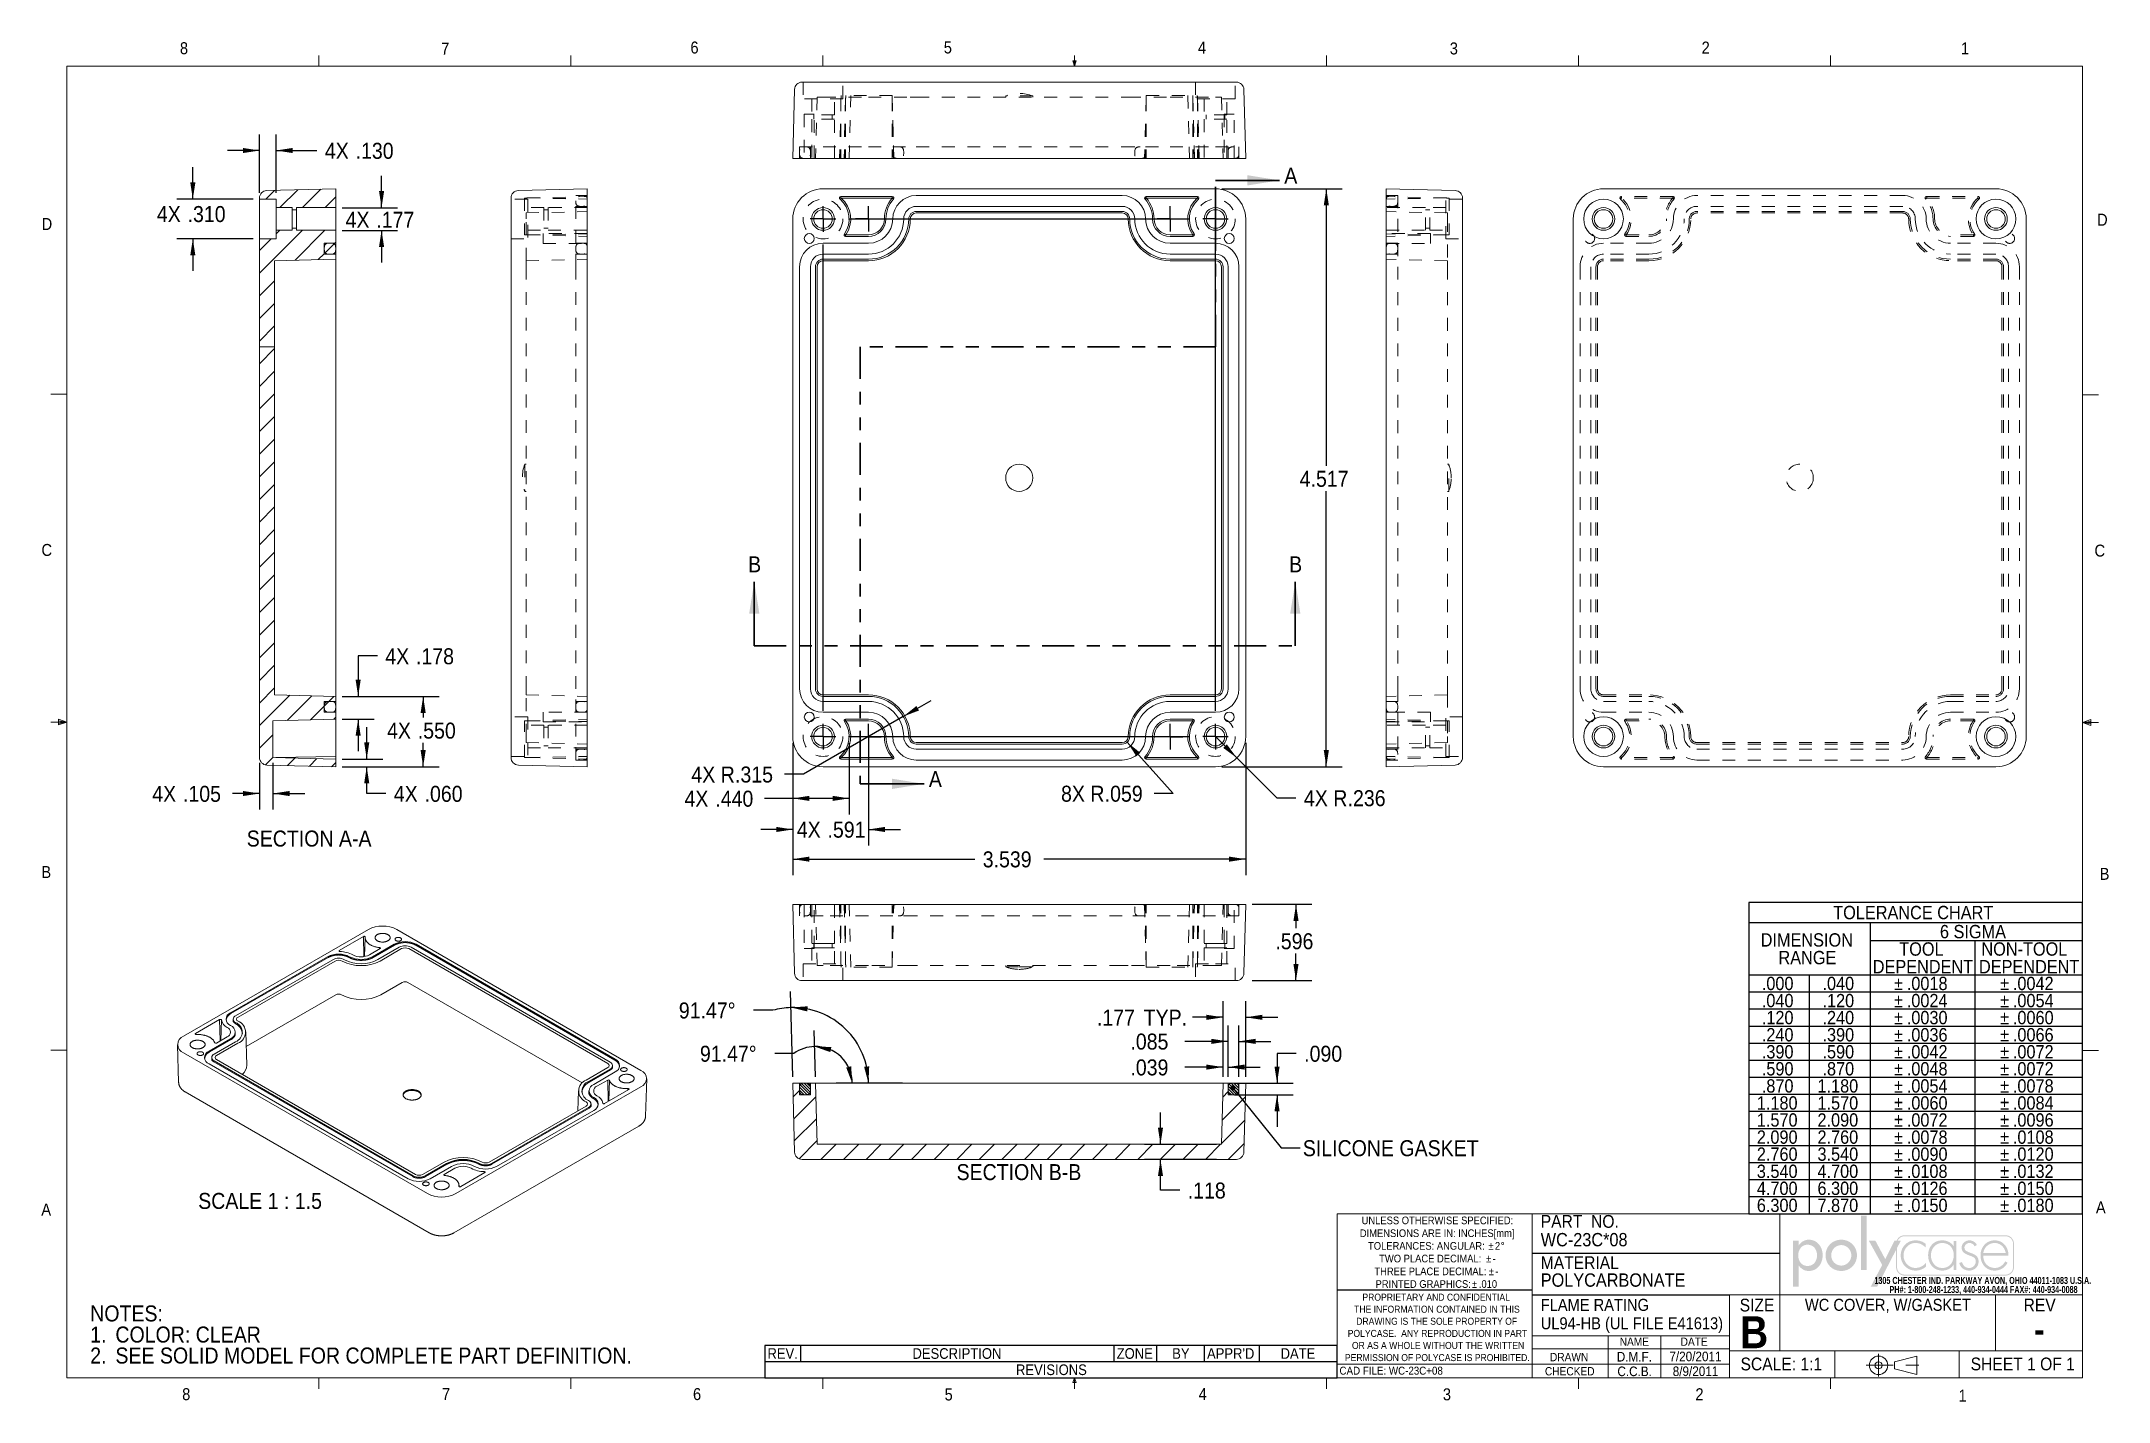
# Model space of a CAD drawing. Header units: inches. Extents: x 0.4 to 16.6, y 0.2 to 10.8.
import ezdxf

# ---------------------------------------------------------------- set-up
doc = ezdxf.new("R2010")
doc.units = ezdxf.units.IN
doc.header["$MEASUREMENT"] = 0
for name, pattern in [('SLD-Center', [0.75, 0.6, -0.05, 0.05, -0.05]), ('SLD-Dashed', [0.075, 0.05, -0.025]), ('SLD-Phantom', [0.5, 0.25, -0.05, 0.05, -0.05, 0.05, -0.05]), ('SLD-Solid', [0])]:
    doc.linetypes.add(name, pattern=pattern)
doc.layers.add('FORMAT', color=7, linetype='SLD-Solid')
doc.layers.add('SLD-0', color=7, linetype='SLD-Solid')
doc.styles.add('SLDTEXTSTYLE0', font='GOTHICB.TTF', dxfattribs={"width": 0.639595})
doc.styles.add('SLDTEXTSTYLE1', font='GOTHIC.TTF', dxfattribs={"width": 0.913})
doc.styles.add('SLDTEXTSTYLE2', font='GOTHICB.TTF', dxfattribs={"width": 0.913})
doc.styles.get("Standard").update_dxf_attribs({"font": 'GOTHIC.TTF'})
doc.dimstyles.new('SLDDIMSTYLE0', dxfattribs={"dimtxt": 0.125, "dimasz": 0.13, "dimexe": 0, "dimexo": 0.0625, "dimgap": 0.03125, "dimtad": 0, "dimtih": 1, "dimtoh": 1, "dimdec": 3, "dimrnd": 1e-09, "dimzin": 12, "dimdsep": 46, "dimtxsty": 'SLDTEXTSTYLE1', "dimsah": 1, "dimcen": 0.09, "dimadec": 0, "dimazin": 3, "dimtfac": 1, "dimtdec": 3, "dimtofl": 0, "dimtmove": 0, "dimatfit": 3, "dimfxl": 1, "dimfrac": 2, "dimtolj": 1, "dimtzin": 12, "dimarcsym": 0})
doc.dimstyles.new('SLDDIMSTYLE1', dxfattribs={"dimtxt": 0.125, "dimasz": 0.13, "dimexe": 0, "dimexo": 0.0625, "dimgap": 0.03125, "dimtad": 0, "dimtih": 1, "dimtoh": 1, "dimdec": 3, "dimrnd": 1e-09, "dimzin": 12, "dimdsep": 46, "dimtxsty": 'SLDTEXTSTYLE1', "dimsah": 1, "dimcen": 0, "dimadec": 0, "dimazin": 3, "dimtfac": 1, "dimtdec": 3, "dimtofl": 0, "dimtmove": 0, "dimatfit": 3, "dimfxl": 1, "dimfrac": 2, "dimtolj": 1, "dimtzin": 12, "dimarcsym": 0})
doc.dimstyles.new('SLDDIMSTYLE2', dxfattribs={"dimtxt": 0.125, "dimasz": 0.13, "dimexe": 0, "dimexo": 0.0625, "dimgap": 0.03125, "dimtad": 0, "dimtih": 1, "dimtoh": 1, "dimdec": 3, "dimrnd": 1e-09, "dimzin": 4, "dimdsep": 46, "dimtxsty": 'SLDTEXTSTYLE1', "dimsah": 1, "dimcen": 0.09, "dimadec": 0, "dimazin": 1, "dimtfac": 1, "dimtdec": 3, "dimtofl": 0, "dimtmove": 0, "dimatfit": 3, "dimfxl": 1, "dimfrac": 2, "dimtolj": 1, "dimtzin": 12, "dimarcsym": 0})
doc.dimstyles.new('SLDDIMSTYLE3', dxfattribs={"dimtxt": 0.125, "dimasz": 0.13, "dimexe": 0, "dimexo": 0.0625, "dimgap": 0.03125, "dimtad": 0, "dimtih": 1, "dimtoh": 1, "dimdec": 3, "dimrnd": 1e-09, "dimzin": 12, "dimdsep": 46, "dimtxsty": 'SLDTEXTSTYLE1', "dimsah": 1, "dimcen": 0, "dimadec": 0, "dimazin": 3, "dimtfac": 1, "dimtdec": 3, "dimtofl": 0, "dimtmove": 0, "dimatfit": 3, "dimfxl": 1, "dimfrac": 2, "dimtolj": 1, "dimtzin": 12, "dimarcsym": 0})
doc.dimstyles.new('SLDDIMSTYLE4', dxfattribs={"dimtxt": 0.125, "dimasz": 0.13, "dimexe": 0, "dimexo": 0.0625, "dimgap": 0.03125, "dimtad": 0, "dimtih": 1, "dimtoh": 1, "dimdec": 3, "dimrnd": 1e-09, "dimzin": 12, "dimdsep": 46, "dimtxsty": 'SLDTEXTSTYLE1', "dimsah": 1, "dimcen": 0.09, "dimadec": 0, "dimazin": 3, "dimtfac": 1, "dimtdec": 3, "dimtmove": 0, "dimatfit": 0, "dimfxl": 1, "dimfrac": 2, "dimtolj": 1, "dimtzin": 12, "dimarcsym": 0})
doc.dimstyles.new('SLDDIMSTYLE5', dxfattribs={"dimtxt": 0.125, "dimasz": 0.13, "dimexe": 0, "dimexo": 0.0625, "dimgap": 0.03125, "dimtad": 0, "dimtih": 1, "dimtoh": 1, "dimdec": 3, "dimrnd": 1e-09, "dimzin": 12, "dimdsep": 46, "dimtxsty": 'SLDTEXTSTYLE1', "dimsah": 1, "dimcen": 0, "dimadec": 0, "dimazin": 3, "dimtfac": 1, "dimtdec": 3, "dimtofl": 0, "dimtmove": 1, "dimatfit": 3, "dimfxl": 1, "dimfrac": 2, "dimtolj": 1, "dimtzin": 12, "dimarcsym": 0})
doc.dimstyles.new('SLDDIMSTYLE6', dxfattribs={"dimtxt": 0.125, "dimasz": 0.13, "dimexe": 0, "dimexo": 0.0625, "dimgap": 0.03125, "dimtad": 0, "dimtih": 1, "dimtoh": 1, "dimdec": 3, "dimrnd": 1e-09, "dimzin": 4, "dimdsep": 46, "dimtxsty": 'SLDTEXTSTYLE1', "dimsah": 1, "dimcen": 0.09, "dimadec": 0, "dimazin": 1, "dimtfac": 1, "dimtdec": 3, "dimtmove": 0, "dimatfit": 0, "dimfxl": 1, "dimfrac": 2, "dimtolj": 1, "dimtzin": 12, "dimarcsym": 0})
doc.dimstyles.new('SLDDIMSTYLE7', dxfattribs={"dimtxt": 0.125, "dimasz": 0.13, "dimexe": 0, "dimexo": 0.0625, "dimgap": 0.03125, "dimtad": 0, "dimtih": 1, "dimtoh": 1, "dimdec": 4, "dimzin": 12, "dimdsep": 46, "dimtxsty": 'SLDTEXTSTYLE1', "dimsah": 1, "dimcen": 0.09, "dimazin": 3, "dimtfac": 1, "dimtofl": 0, "dimtmove": 0, "dimatfit": 3, "dimfxl": 1, "dimfrac": 2, "dimtolj": 1, "dimtzin": 12, "dimarcsym": 0})
doc.dimstyles.new('SLDDIMSTYLE8', dxfattribs={"dimtxt": 0, "dimasz": 0.04, "dimexe": 0, "dimexo": 0.0625, "dimgap": 0, "dimtad": 0, "dimtih": 1, "dimtoh": 1, "dimdec": 0, "dimrnd": 1e-09, "dimzin": 0, "dimdsep": 46, "dimtxsty": 'Standard', "dimblk1": 'DOT', "dimblk2": 'DOT', "dimsah": 1, "dimcen": 0.09, "dimadec": 0, "dimazin": 0, "dimtfac": 0.04, "dimtdec": 0, "dimtofl": 0, "dimtmove": 0, "dimatfit": 3, "dimldrblk": 'DOT', "dimfxl": 1, "dimfrac": 2, "dimtolj": 1, "dimtzin": 0, "dimarcsym": 0})

msp = doc.modelspace()

# ---------------------------------------------------------------- texts
at = {"color": 7, "linetype": 'Continuous', "lineweight": 0}
for s, insert, char_height, attachment_point, style in [('8', (1.50909, 10.8304), 0.09375, 1, 'SLDTEXTSTYLE1'), ('7', (3.55099, 10.82756), 0.09375, 1, 'SLDTEXTSTYLE1'), ('6', (5.49869, 10.83565), 0.09375, 1, 'SLDTEXTSTYLE1'), ('5', (7.47869, 10.83619), 0.09375, 1, 'SLDTEXTSTYLE1'), ('4', (9.4643, 10.83456), 0.09375, 1, 'SLDTEXTSTYLE1'), ('3', (11.43273, 10.82842), 0.09375, 1, 'SLDTEXTSTYLE1'), ('2', (13.40099, 10.8351), 0.09375, 1, 'SLDTEXTSTYLE1'), ('1', (15.4274, 10.82897), 0.09375, 1, 'SLDTEXTSTYLE1'), ('D', (0.42861, 9.45645), 0.09375, 1, 'SLDTEXTSTYLE1'), ('D', (16.49132, 9.4899), 0.09375, 1, 'SLDTEXTSTYLE1'), ('C', (0.42731, 6.90924), 0.09375, 1, 'SLDTEXTSTYLE1'), ('C', (16.47118, 6.90398), 0.09375, 1, 'SLDTEXTSTYLE1'), ('B', (0.4264, 4.39215), 0.09375, 1, 'SLDTEXTSTYLE1'), ('B', (16.51148, 4.37799), 0.09375, 1, 'SLDTEXTSTYLE1'), ('A', (0.42601, 1.75475), 0.09375, 1, 'SLDTEXTSTYLE1'), ('PART  NO.', (12.14351, 1.66509), 0.1, 1, 'SLDTEXTSTYLE1'), ('A', (16.48208, 1.77153), 0.09375, 1, 'SLDTEXTSTYLE1'), ('SIZE', (13.69828, 1.0111), 0.1, 1, 'SLDTEXTSTYLE1'), ('WC COVER, W/GASKET', (14.85681, 1.01011), 0.09375, 2, 'SLDTEXTSTYLE1'), ('REV', (15.91697, 1.01198), 0.1, 1, 'SLDTEXTSTYLE1'), ('B', (13.81053, 0.87399), 0.25, 2, 'SLDTEXTSTYLE2'), ('NAME', (12.8753, 0.70779), 0.065, 2, 'SLDTEXTSTYLE1'), ('DATE', (13.3428, 0.70779), 0.065, 2, 'SLDTEXTSTYLE1'), ('-', (16.04036, 0.87202), 0.2, 2, 'SLDTEXTSTYLE2'), ('DRAWN', (12.21575, 0.58739), 0.065, 1, 'SLDTEXTSTYLE1'), ('D.M.F.', (12.87538, 0.59523), 0.075, 2, 'SLDTEXTSTYLE1'), ('7/20/2011', (13.35268, 0.59739), 0.075, 2, 'SLDTEXTSTYLE1'), ('8/9/2011', (13.35329, 0.48166), 0.075, 2, 'SLDTEXTSTYLE1'), ('SCALE: 1:1', (13.70494, 0.55093), 0.1, 1, 'SLDTEXTSTYLE1'), ('SHEET 1 OF 1', (15.50345, 0.55125), 0.1, 1, 'SLDTEXTSTYLE1'), ('CAD FILE: WC-23C+08', (10.57087, 0.47986), 0.0625, 1, 'SLDTEXTSTYLE1'), ('CHECKED', (12.17642, 0.47666), 0.065, 1, 'SLDTEXTSTYLE1'), ('C.C.B.', (12.87739, 0.48093), 0.075, 2, 'SLDTEXTSTYLE1'), ('8', (1.52677, 0.31186), 0.09375, 1, 'SLDTEXTSTYLE1'), ('7', (3.55743, 0.31216), 0.09375, 1, 'SLDTEXTSTYLE1'), ('6', (5.51883, 0.31256), 0.09375, 1, 'SLDTEXTSTYLE1'), ('5', (7.48512, 0.30949), 0.09375, 1, 'SLDTEXTSTYLE1'), ('4', (9.47012, 0.31262), 0.09375, 1, 'SLDTEXTSTYLE1'), ('3', (11.37877, 0.31052), 0.09375, 1, 'SLDTEXTSTYLE1'), ('2', (13.3523, 0.31134), 0.09375, 1, 'SLDTEXTSTYLE1'), ('1', (15.40832, 0.30027), 0.09375, 1, 'SLDTEXTSTYLE1')]:
    msp.add_mtext(s, dxfattribs=dict(at, insert=insert, char_height=char_height, attachment_point=attachment_point, style=style))
at = {"color": 7, "linetype": 'Continuous', "char_height": 0.125, "attachment_point": 1, "style": 'SLDTEXTSTYLE1'}
for s, insert in [('A', (10.13943, 9.85004)), ('B', (5.94968, 6.81253)), ('B', (10.17762, 6.81253)), ('A', (7.36192, 5.13383))]:
    msp.add_mtext(s, dxfattribs=dict(at, insert=insert))
at = {"layer": 'FORMAT', "color": 7, "attachment_point": 1, "style": 'SLDTEXTSTYLE1'}
for s, insert, char_height in [('WC-23C*08', (12.14351, 1.52456), 0.104167), ('POLYCARBONATE', (12.14351, 1.20883), 0.1041667), ('UL94-HB (UL FILE E41613)', (12.14351, 0.86582), 0.09375)]:
    msp.add_mtext(s, dxfattribs=dict(at, insert=insert, char_height=char_height))
at = {"layer": 'SLD-0', "style": 'SLDTEXTSTYLE1'}
for s, insert, char_height, attachment_point in [('SECTION A-A', (2.51879, 4.66955), 0.125, 2), ('SILICONE GASKET', (10.2844, 2.24991), 0.125, 1), ('SECTION B-B', (8.06589, 2.0629), 0.125, 2), ('  SCALE 1 : 1.5', (2.09316, 1.83773), 0.125, 2), ('MATERIAL', (12.14351, 1.34258), 0.1, 1), ('FLAME RATING', (12.14351, 1.00974), 0.09375, 1)]:
    msp.add_mtext(s, dxfattribs=dict(at, insert=insert, char_height=char_height, attachment_point=attachment_point))

# ---------------------------------------------------------------- blocks, each defined once
blk = doc.blocks.new('ThirdAngleProjectionBlock')
at = {"color": 7, "linetype": 'SLD-Center', "lineweight": 0}
for p, q in [((0.275, 0.506), (0.275, 0)), ((0, 0.253), (1.202, 0.253))]:
    blk.add_line(p, q, dxfattribs=at)
at = {"color": 7, "linetype": 'SLD-Solid', "lineweight": 0}
for p, q in [((0.632, 0.332), (1.13, 0.459)), ((0.632, 0.332), (0.632, 0.174)), ((0.632, 0.174), (1.13, 0.048)), ((1.13, 0.459), (1.13, 0.048))]:
    blk.add_line(p, q, dxfattribs=at)
for radius in [0.206, 0.0789]:
    blk.add_circle((0.275, 0.253), radius, dxfattribs=at)
blk = doc.blocks.new('SW_NOTE_0')
at = {"color": 0, "linetype": 'Continuous', "lineweight": 0, "char_height": 0.055, "attachment_point": 2, "style": 'SLDTEXTSTYLE0'}
for s, insert in [('1305 CHESTER IND. PARKWAY AVON, OHIO 44011-1083 U.S.A. ', (0.75, 0.07)), ('PH#: 1-800-248-1233, 440-934-0444 FAX#: 440-934-0088', (0.756, -0.001))]:
    blk.add_mtext(s, dxfattribs=dict(at, insert=insert))
blk = doc.blocks.new('logo')
at = {"linetype": 'Continuous'}
blk.add_hatch(color=7, dxfattribs=at).paths.add_polyline_path([(1.559, 0.355), (1.559, 1.505), (1.44, 1.505), (1.44, 0.355)], flags=0)
h = blk.add_hatch(color=7, dxfattribs=at)
edge = h.paths.add_edge_path(flags=0)
edge.add_spline(control_points=[(0.122, 0.452), (0.17, 0.382), (0.245, 0.334), (0.333, 0.334)], knot_values=[4, 4, 4, 4, 5, 5, 5, 5], weights=[1, 1, 1, 1], degree=3, periodic=0)
edge.add_spline(control_points=[(0.333, 0.334), (0.523, 0.334), (0.629, 0.492), (0.629, 0.669)], knot_values=[3, 3, 3, 3, 4, 4, 4, 4], weights=[1, 1, 1, 1], degree=3, periodic=0)
edge.add_spline(control_points=[(0.629, 0.669), (0.629, 0.839), (0.517, 0.994), (0.338, 0.994)], knot_values=[2, 2, 2, 2, 3, 3, 3, 3], weights=[1, 1, 1, 1], degree=3, periodic=0)
edge.add_spline(control_points=[(0.338, 0.994), (0.245, 0.994), (0.171, 0.946), (0.122, 0.872)], knot_values=[1, 1, 1, 1, 2, 2, 2, 2], weights=[1, 1, 1, 1], degree=3, periodic=0)
edge.add_line((0.122, 0.872), (0.119, 0.872))
edge.add_line((0.119, 0.872), (0.119, 0.975))
edge.add_line((0.119, 0.975), (0, 0.975))
edge.add_line((0, 0.975), (0, 0))
edge.add_line((0, 0), (0.119, 0))
edge.add_line((0.119, 0), (0.119, 0.452))
edge.add_line((0.119, 0.452), (0.122, 0.452))
edge = h.paths.add_edge_path(flags=0)
edge.add_spline(control_points=[(0.113, 0.665), (0.113, 0.78), (0.185, 0.888), (0.309, 0.888), (0.437, 0.888), (0.51, 0.786), (0.51, 0.665)], knot_values=[0, 0, 0, 0, 1, 1, 1, 2, 2, 2, 2], weights=[1, 1, 1, 1, 1, 1, 1], degree=3, periodic=0)
edge.add_spline(control_points=[(0.51, 0.665), (0.51, 0.543), (0.439, 0.44), (0.309, 0.44), (0.183, 0.44), (0.113, 0.549), (0.113, 0.665)], knot_values=[2, 2, 2, 2, 3, 3, 3, 4, 4, 4, 4], weights=[1, 1, 1, 1, 1, 1, 1], degree=3, periodic=0)
h = blk.add_hatch(color=7, dxfattribs=at)
edge = h.paths.add_edge_path(flags=0)
edge.add_spline(control_points=[(0.69, 0.664), (0.69, 0.477), (0.836, 0.334), (1.022, 0.334), (1.207, 0.334), (1.353, 0.477), (1.353, 0.664)], knot_values=[0, 0, 0, 0, 1, 1, 1, 2, 2, 2, 2], weights=[1, 1, 1, 1, 1, 1, 1], degree=3, periodic=0)
edge.add_spline(control_points=[(1.353, 0.664), (1.353, 0.851), (1.207, 0.994), (1.022, 0.994), (0.836, 0.994), (0.69, 0.851), (0.69, 0.664)], knot_values=[2, 2, 2, 2, 3, 3, 3, 4, 4, 4, 4], weights=[1, 1, 1, 1, 1, 1, 1], degree=3, periodic=0)
edge = h.paths.add_edge_path(flags=0)
edge.add_spline(control_points=[(1.234, 0.664), (1.234, 0.547), (1.139, 0.448), (1.022, 0.448), (0.904, 0.448), (0.81, 0.547), (0.81, 0.664)], knot_values=[0, 0, 0, 0, 1, 1, 1, 2, 2, 2, 2], weights=[1, 1, 1, 1, 1, 1, 1], degree=3, periodic=0)
edge.add_spline(control_points=[(0.81, 0.664), (0.81, 0.782), (0.904, 0.88), (1.022, 0.88), (1.139, 0.88), (1.234, 0.782), (1.234, 0.664)], knot_values=[2, 2, 2, 2, 3, 3, 3, 4, 4, 4, 4], weights=[1, 1, 1, 1, 1, 1, 1], degree=3, periodic=0)
h = blk.add_hatch(color=7, dxfattribs=at)
edge = h.paths.add_edge_path(flags=0)
edge.add_spline(control_points=[(4.669, 0.413), (4.669, 0.316), (4.59, 0.237), (4.493, 0.237)], knot_values=[7, 7, 7, 7, 8, 8, 8, 8], weights=[1, 1, 1, 1], degree=3, periodic=0)
edge.add_line((4.493, 0.237), (2.356, 0.237))
edge.add_spline(control_points=[(2.356, 0.237), (2.259, 0.237), (2.18, 0.316), (2.18, 0.413)], knot_values=[1, 1, 1, 1, 2, 2, 2, 2], weights=[1, 1, 1, 1], degree=3, periodic=0)
edge.add_line((2.18, 0.413), (2.18, 0.781))
edge.add_line((2.18, 0.781), (1.778, 0))
edge.add_line((1.778, 0), (1.643, 0))
edge.add_line((1.643, 0), (1.887, 0.461))
edge.add_line((1.887, 0.461), (1.603, 0.975))
edge.add_line((1.603, 0.975), (1.742, 0.975))
edge.add_line((1.742, 0.975), (1.952, 0.582))
edge.add_line((1.952, 0.582), (2.146, 0.975))
edge.add_line((2.146, 0.975), (2.192, 0.975))
edge.add_spline(control_points=[(2.192, 0.975), (2.218, 1.041), (2.282, 1.087), (2.356, 1.087)], knot_values=[3.233464, 3.233464, 3.233464, 3.233464, 4, 4, 4, 4], weights=[1, 1, 1, 1], degree=3, periodic=0)
edge.add_line((2.356, 1.087), (4.493, 1.087))
edge.add_spline(control_points=[(4.493, 1.087), (4.59, 1.087), (4.669, 1.008), (4.669, 0.911)], knot_values=[5, 5, 5, 5, 6, 6, 6, 6], weights=[1, 1, 1, 1], degree=3, periodic=0)
edge.add_line((4.669, 0.911), (4.669, 0.413))
edge = h.paths.add_edge_path(flags=0)
edge.add_line((2.215, 0.975), (2.28, 0.975))
edge.add_line((2.28, 0.975), (2.201, 0.821))
edge.add_line((2.201, 0.821), (2.201, 0.413))
edge.add_spline(control_points=[(2.201, 0.413), (2.201, 0.327), (2.271, 0.258), (2.356, 0.258)], knot_values=[2, 2, 2, 2, 3, 3, 3, 3], weights=[1, 1, 1, 1], degree=3, periodic=0)
edge.add_line((2.356, 0.258), (4.493, 0.258))
edge.add_spline(control_points=[(4.493, 0.258), (4.579, 0.258), (4.649, 0.327), (4.649, 0.413)], knot_values=[4, 4, 4, 4, 5, 5, 5, 5], weights=[1, 1, 1, 1], degree=3, periodic=0)
edge.add_line((4.649, 0.413), (4.649, 0.911))
edge.add_spline(control_points=[(4.649, 0.911), (4.649, 0.997), (4.579, 1.066), (4.493, 1.066)], knot_values=[6, 6, 6, 6, 7, 7, 7, 7], weights=[1, 1, 1, 1], degree=3, periodic=0)
edge.add_line((4.493, 1.066), (2.356, 1.066))
edge.add_spline(control_points=[(2.356, 1.066), (2.293, 1.066), (2.239, 1.029), (2.215, 0.975)], knot_values=[0, 0, 0, 0, 0.732403, 0.732403, 0.732403, 0.732403], weights=[1, 1, 1, 1], degree=3, periodic=0)
h = blk.add_hatch(color=7, dxfattribs=at)
edge = h.paths.add_edge_path(flags=0)
edge.add_spline(control_points=[(2.806, 0.905), (2.745, 0.957), (2.672, 0.98), (2.593, 0.98)], knot_values=[8, 8, 8, 8, 9, 9, 9, 9], weights=[1, 1, 1, 1], degree=3, periodic=0)
edge.add_spline(control_points=[(2.593, 0.98), (2.413, 0.98), (2.278, 0.84), (2.278, 0.662)], knot_values=[7, 7, 7, 7, 8, 8, 8, 8], weights=[1, 1, 1, 1], degree=3, periodic=0)
edge.add_spline(control_points=[(2.278, 0.662), (2.278, 0.484), (2.41, 0.342), (2.592, 0.342)], knot_values=[6, 6, 6, 6, 7, 7, 7, 7], weights=[1, 1, 1, 1], degree=3, periodic=0)
edge.add_spline(control_points=[(2.592, 0.342), (2.674, 0.342), (2.752, 0.372), (2.814, 0.427)], knot_values=[5, 5, 5, 5, 6, 6, 6, 6], weights=[1, 1, 1, 1], degree=3, periodic=0)
edge.add_line((2.814, 0.427), (2.814, 0.507))
edge.add_spline(control_points=[(2.814, 0.507), (2.759, 0.44), (2.676, 0.398), (2.589, 0.398)], knot_values=[3, 3, 3, 3, 4, 4, 4, 4], weights=[1, 1, 1, 1], degree=3, periodic=0)
edge.add_spline(control_points=[(2.589, 0.398), (2.445, 0.398), (2.337, 0.523), (2.337, 0.662)], knot_values=[2, 2, 2, 2, 3, 3, 3, 3], weights=[1, 1, 1, 1], degree=3, periodic=0)
edge.add_spline(control_points=[(2.337, 0.662), (2.337, 0.802), (2.446, 0.925), (2.59, 0.925)], knot_values=[1, 1, 1, 1, 2, 2, 2, 2], weights=[1, 1, 1, 1], degree=3, periodic=0)
edge.add_spline(control_points=[(2.59, 0.925), (2.678, 0.925), (2.748, 0.889), (2.806, 0.825)], knot_values=[0, 0, 0, 0, 1, 1, 1, 1], weights=[1, 1, 1, 1], degree=3, periodic=0)
edge.add_line((2.806, 0.825), (2.806, 0.905))
h = blk.add_hatch(color=7, dxfattribs=at)
edge = h.paths.add_edge_path(flags=0)
edge.add_spline(control_points=[(3.392, 0.861), (3.34, 0.938), (3.25, 0.98), (3.156, 0.98)], knot_values=[6, 6, 6, 6, 7, 7, 7, 7], weights=[1, 1, 1, 1], degree=3, periodic=0)
edge.add_spline(control_points=[(3.156, 0.98), (2.972, 0.98), (2.857, 0.844), (2.857, 0.665)], knot_values=[5, 5, 5, 5, 6, 6, 6, 6], weights=[1, 1, 1, 1], degree=3, periodic=0)
edge.add_spline(control_points=[(2.857, 0.665), (2.857, 0.486), (2.973, 0.342), (3.159, 0.342)], knot_values=[4, 4, 4, 4, 5, 5, 5, 5], weights=[1, 1, 1, 1], degree=3, periodic=0)
edge.add_spline(control_points=[(3.159, 0.342), (3.249, 0.342), (3.347, 0.387), (3.392, 0.465)], knot_values=[3, 3, 3, 3, 4, 4, 4, 4], weights=[1, 1, 1, 1], degree=3, periodic=0)
edge.add_line((3.392, 0.465), (3.395, 0.465))
edge.add_line((3.395, 0.465), (3.395, 0.355))
edge.add_line((3.395, 0.355), (3.454, 0.355))
edge.add_line((3.454, 0.355), (3.454, 0.967))
edge.add_line((3.454, 0.967), (3.395, 0.967))
edge.add_line((3.395, 0.967), (3.395, 0.861))
edge.add_line((3.395, 0.861), (3.392, 0.861))
edge = h.paths.add_edge_path(flags=0)
edge.add_spline(control_points=[(3.398, 0.672), (3.398, 0.525), (3.314, 0.397), (3.157, 0.397), (3.009, 0.397), (2.916, 0.525), (2.916, 0.665)], knot_values=[0, 0, 0, 0, 1, 1, 1, 2, 2, 2, 2], weights=[1, 1, 1, 1, 1, 1, 1], degree=3, periodic=0)
edge.add_spline(control_points=[(2.916, 0.665), (2.916, 0.798), (3.013, 0.925), (3.153, 0.925), (3.302, 0.925), (3.398, 0.814), (3.398, 0.672)], knot_values=[2, 2, 2, 2, 3, 3, 3, 4, 4, 4, 4], weights=[1, 1, 1, 1, 1, 1, 1], degree=3, periodic=0)
h = blk.add_hatch(color=7, dxfattribs=at)
edge = h.paths.add_edge_path(flags=0)
edge.add_spline(control_points=[(3.731, 0.98), (3.793, 0.98), (3.861, 0.939), (3.887, 0.882)], knot_values=[11, 11, 11, 11, 12, 12, 12, 12], weights=[1, 1, 1, 1], degree=3, periodic=0)
edge.add_line((3.887, 0.882), (3.836, 0.856))
edge.add_spline(control_points=[(3.836, 0.856), (3.816, 0.898), (3.776, 0.925), (3.728, 0.925)], knot_values=[0, 0, 0, 0, 1, 1, 1, 1], weights=[1, 1, 1, 1], degree=3, periodic=0)
edge.add_spline(control_points=[(3.728, 0.925), (3.677, 0.925), (3.624, 0.882), (3.624, 0.829)], knot_values=[1, 1, 1, 1, 2, 2, 2, 2], weights=[1, 1, 1, 1], degree=3, periodic=0)
edge.add_spline(control_points=[(3.624, 0.829), (3.624, 0.682), (3.922, 0.754), (3.922, 0.533)], knot_values=[2, 2, 2, 2, 3, 3, 3, 3], weights=[1, 1, 1, 1], degree=3, periodic=0)
edge.add_spline(control_points=[(3.922, 0.533), (3.922, 0.42), (3.834, 0.342), (3.724, 0.342)], knot_values=[3, 3, 3, 3, 4, 4, 4, 4], weights=[1, 1, 1, 1], degree=3, periodic=0)
edge.add_spline(control_points=[(3.724, 0.342), (3.622, 0.342), (3.539, 0.404), (3.514, 0.503)], knot_values=[4, 4, 4, 4, 5, 5, 5, 5], weights=[1, 1, 1, 1], degree=3, periodic=0)
edge.add_line((3.514, 0.503), (3.572, 0.522))
edge.add_spline(control_points=[(3.572, 0.522), (3.595, 0.449), (3.644, 0.397), (3.724, 0.397)], knot_values=[6, 6, 6, 6, 7, 7, 7, 7], weights=[1, 1, 1, 1], degree=3, periodic=0)
edge.add_spline(control_points=[(3.724, 0.397), (3.801, 0.397), (3.862, 0.458), (3.862, 0.535)], knot_values=[7, 7, 7, 7, 8, 8, 8, 8], weights=[1, 1, 1, 1], degree=3, periodic=0)
edge.add_spline(control_points=[(3.862, 0.535), (3.862, 0.611), (3.804, 0.635), (3.743, 0.656)], knot_values=[8, 8, 8, 8, 9, 9, 9, 9], weights=[1, 1, 1, 1], degree=3, periodic=0)
edge.add_spline(control_points=[(3.743, 0.656), (3.659, 0.686), (3.564, 0.722), (3.564, 0.825)], knot_values=[9, 9, 9, 9, 10, 10, 10, 10], weights=[1, 1, 1, 1], degree=3, periodic=0)
edge.add_spline(control_points=[(3.564, 0.825), (3.564, 0.918), (3.642, 0.98), (3.731, 0.98)], knot_values=[10, 10, 10, 10, 11, 11, 11, 11], weights=[1, 1, 1, 1], degree=3, periodic=0)
h = blk.add_hatch(color=7, dxfattribs=at)
edge = h.paths.add_edge_path(flags=0)
edge.add_spline(control_points=[(4.554, 0.656), (4.555, 0.832), (4.445, 0.98), (4.26, 0.98)], knot_values=[6, 6, 6, 6, 7, 7, 7, 7], weights=[1, 1, 1, 1], degree=3, periodic=0)
edge.add_spline(control_points=[(4.26, 0.98), (4.081, 0.98), (3.963, 0.833), (3.963, 0.662)], knot_values=[5, 5, 5, 5, 6, 6, 6, 6], weights=[1, 1, 1, 1], degree=3, periodic=0)
edge.add_spline(control_points=[(3.963, 0.662), (3.963, 0.489), (4.078, 0.342), (4.26, 0.342)], knot_values=[4, 4, 4, 4, 5, 5, 5, 5], weights=[1, 1, 1, 1], degree=3, periodic=0)
edge.add_spline(control_points=[(4.26, 0.342), (4.38, 0.342), (4.478, 0.401), (4.534, 0.507)], knot_values=[3, 3, 3, 3, 4, 4, 4, 4], weights=[1, 1, 1, 1], degree=3, periodic=0)
edge.add_line((4.534, 0.507), (4.484, 0.537))
edge.add_spline(control_points=[(4.484, 0.537), (4.44, 0.454), (4.363, 0.398), (4.268, 0.398)], knot_values=[1, 1, 1, 1, 2, 2, 2, 2], weights=[1, 1, 1, 1], degree=3, periodic=0)
edge.add_spline(control_points=[(4.268, 0.398), (4.126, 0.398), (4.019, 0.501), (4.023, 0.656)], knot_values=[0, 0, 0, 0, 1, 1, 1, 1], weights=[1, 1, 1, 1], degree=3, periodic=0)
edge.add_line((4.023, 0.656), (4.554, 0.656))
edge = h.paths.add_edge_path(flags=0)
edge.add_spline(control_points=[(4.023, 0.712), (4.033, 0.827), (4.136, 0.925), (4.261, 0.925)], knot_values=[1, 1, 1, 1, 2, 2, 2, 2], weights=[1, 1, 1, 1], degree=3, periodic=0)
edge.add_spline(control_points=[(4.261, 0.925), (4.387, 0.925), (4.48, 0.824), (4.494, 0.712)], knot_values=[0, 0, 0, 0, 1, 1, 1, 1], weights=[1, 1, 1, 1], degree=3, periodic=0)
edge.add_line((4.494, 0.712), (4.023, 0.712))
blk = doc.blocks.new('POLYCASE LOGO')
at = {"color": 7, "linetype": 'Continuous', "xscale": 0.37, "yscale": 0.37, "zscale": 0.37}
blk.add_blockref('logo', (0.101, -0.571), dxfattribs=at)
at = {"color": 7, "linetype": 'Continuous', "lineweight": 0}
blk.add_blockref('SW_NOTE_0', (0.835, -0.564), dxfattribs=at)
blk = doc.blocks.new('SW_NOTE_1')
at = {"layer": 'SLD-0', "color": 0, "char_height": 0.125, "attachment_point": 1, "style": 'SLDTEXTSTYLE1'}
for s, insert in [('NOTES:', (0, 0.16)), ('1.', (0, -0.005)), ('COLOR: CLEAR', (0.197, -0.005)), ('2.', (0, -0.169)), ('SEE SOLID MODEL FOR COMPLETE PART DEFINITION.', (0.197, -0.169))]:
    blk.add_mtext(s, dxfattribs=dict(at, insert=insert))
blk = doc.blocks.new('SW_NOTE_2')
at = {"color": 0, "linetype": 'Continuous', "lineweight": 0, "char_height": 0.06, "attachment_point": 2, "style": 'SLDTEXTSTYLE1'}
for s, insert in [('UNLESS OTHERWISE SPECIFIED:', (0.567, 0.077)), ('DIMENSIONS ARE IN: INCHES[mm]', (0.565, -0.023)), ('TOLERANCES: ANGULAR: ', (0.481, -0.122)), ('%%p', (0.986, -0.122)), ('2', (1.037, -0.122)), ('%%d', (1.077, -0.122)), ('THREE PLACE DECIMAL: ', (0.512, -0.321)), ('TWO PLACE DECIMAL: ', (0.511, -0.221)), ('%%p', (0.968, -0.221)), ('-', (1.011, -0.221)), ('PRINTED GRAPHICS: ', (0.456, -0.42)), ('%%p', (0.857, -0.42)), ('.010', (0.962, -0.42)), ('%%p', (0.988, -0.321)), ('-', (1.031, -0.321))]:
    blk.add_mtext(s, dxfattribs=dict(at, insert=insert))
blk = doc.blocks.new('SW_NOTE_3')
at = {"color": 0, "linetype": 'Continuous', "lineweight": 0, "char_height": 0.055, "attachment_point": 2, "style": 'SLDTEXTSTYLE1'}
for s, insert in [('PROPRIETARY AND CONFIDENTIAL', (0.583, 0.07)), ('THE INFORMATION CONTAINED IN THIS', (0.589, -0.024)), ('DRAWING IS THE SOLE PROPERTY OF', (0.587, -0.118)), ('POLYCASE.  ANY REPRODUCTION IN PART ', (0.593, -0.213)), ('OR AS A WHOLE WITHOUT THE WRITTEN ', (0.598, -0.307)), ('PERMISSION OF POLYCASE IS PROHIBITED.', (0.592, -0.402))]:
    blk.add_mtext(s, dxfattribs=dict(at, insert=insert))
blk = doc.blocks.new('SW_TABLEANNOTATION_0')
at = {"layer": 'SLD-0', "color": 0}
for p, q in [((0, 0), (0, -0.253)), ((4.472, 0), (0, 0)), ((4.472, -0.253), (4.472, 0)), ((0, -0.124), (4.472, -0.124)), ((0.278, 0), (0.278, -0.124)), ((2.729, 0), (2.729, -0.124)), ((3.062, 0), (3.062, -0.124)), ((3.435, 0), (3.435, -0.124)), ((3.863, 0), (3.863, -0.124)), ((0, -0.253), (4.472, -0.253))]:
    blk.add_line(p, q, dxfattribs=at)
at = {"layer": 'SLD-0', "color": 0, "attachment_point": 1, "style": 'SLDTEXTSTYLE1'}
for s, insert, char_height in [('REV.', (0.021, -0.021), 0.0833), ('DESCRIPTION', (1.154, -0.021), 0.08333), ('REVISIONS', (1.963, -0.148), 0.0833), ('ZONE', (2.75, -0.021), 0.0833), ('BY', (3.184, -0.021), 0.0833), ("APPR'D", (3.456, -0.021), 0.0833), ('DATE', (4.031, -0.021), 0.0833)]:
    blk.add_mtext(s, dxfattribs=dict(at, insert=insert, char_height=char_height))
blk = doc.blocks.new('SW_TABLEANNOTATION_1')
at = {"layer": 'SLD-0', "color": 0}
for p, q in [((0, 0), (0, -2.433)), ((2.606, 0), (0, 0)), ((2.606, -2.433), (2.606, 0)), ((0, -0.156), (2.606, -0.156)), ((0.948, -0.156), (0.948, -2.433)), ((0.948, -0.298), (2.606, -0.298)), ((1.766, -0.298), (1.766, -2.433)), ((0, -0.565), (2.606, -0.565)), ((0.471, -0.565), (0.471, -2.433)), ((0, -0.699), (2.606, -0.699)), ((0, -0.832), (2.606, -0.832)), ((0, -0.966), (2.606, -0.966)), ((0, -1.099), (2.606, -1.099)), ((0, -1.232), (2.606, -1.232)), ((0, -1.366), (2.606, -1.366)), ((0, -1.499), (2.606, -1.499)), ((0, -1.632), (2.606, -1.632)), ((0, -1.766), (2.606, -1.766)), ((0, -1.899), (2.606, -1.899)), ((0, -2.033), (2.606, -2.033)), ((0, -2.166), (2.606, -2.166)), ((0, -2.299), (2.606, -2.299)), ((0, -2.433), (2.606, -2.433))]:
    blk.add_line(p, q, dxfattribs=at)
at = {"layer": 'SLD-0', "color": 0, "attachment_point": 1, "style": 'SLDTEXTSTYLE1'}
for s, insert, char_height in [('TOLERANCE CHART', (0.659, -0.027), 0.10417), ('DIMENSION ', (0.092, -0.241), 0.1042), ('TOOL', (1.175, -0.312), 0.1042), ('6 SIGMA', (1.493, -0.176), 0.1042), ('NON-TOOL', (1.817, -0.312), 0.1042), ('RANGE', (0.231, -0.379), 0.1042), ('DEPENDENT', (0.968, -0.45), 0.1042), ('DEPENDENT', (1.798, -0.45), 0.1042), ('.000', (0.101, -0.581), 0.1042), ('.040', (0.575, -0.581), 0.1042), ('%%p', (1.134, -0.581), 0.1042), ('.0018', (1.234, -0.581), 0.1042), ('%%p', (1.963, -0.581), 0.1042), ('.0042', (2.063, -0.581), 0.1042), ('.040', (0.101, -0.715), 0.1042), ('.120', (0.575, -0.715), 0.1042), ('%%p', (1.134, -0.715), 0.1042), ('.0024', (1.234, -0.715), 0.1042), ('%%p', (1.963, -0.715), 0.1042), ('.0054', (2.063, -0.715), 0.1042), ('.120', (0.101, -0.848), 0.1042), ('.240', (0.575, -0.848), 0.1042), ('%%p', (1.134, -0.848), 0.1042), ('.0030', (1.234, -0.848), 0.1042), ('%%p', (1.963, -0.848), 0.1042), ('.0060', (2.063, -0.848), 0.1042), ('.240', (0.101, -0.982), 0.1042), ('.390', (0.101, -1.115), 0.1042), ('.390', (0.575, -0.982), 0.1042), ('.590', (0.575, -1.115), 0.1042), ('%%p', (1.134, -0.982), 0.1042), ('%%p', (1.134, -1.115), 0.1042), ('.0036', (1.234, -0.982), 0.1042), ('.0042', (1.234, -1.115), 0.1042), ('%%p', (1.963, -0.982), 0.1042), ('%%p', (1.963, -1.115), 0.1042), ('.0066', (2.063, -0.982), 0.1042), ('.0072', (2.063, -1.115), 0.1042), ('.590', (0.101, -1.248), 0.1042), ('.870', (0.575, -1.248), 0.1042), ('%%p', (1.134, -1.248), 0.1042), ('.0048', (1.234, -1.248), 0.1042), ('%%p', (1.963, -1.248), 0.1042), ('.0072', (2.063, -1.248), 0.1042), ('.870', (0.101, -1.382), 0.1042), ('1.180', (0.536, -1.382), 0.1042), ('%%p', (1.134, -1.382), 0.1042), ('.0054', (1.234, -1.382), 0.1042), ('%%p', (1.963, -1.382), 0.1042), ('.0078', (2.063, -1.382), 0.1042), ('1.180', (0.062, -1.515), 0.1042), ('1.570', (0.536, -1.515), 0.1042), ('%%p', (1.134, -1.515), 0.1042), ('.0060', (1.234, -1.515), 0.1042), ('%%p', (1.963, -1.515), 0.1042), ('.0084', (2.063, -1.515), 0.1042), ('1.570', (0.062, -1.648), 0.1042), ('2.090', (0.536, -1.648), 0.1042), ('%%p', (1.134, -1.648), 0.1042), ('.0072', (1.234, -1.648), 0.1042), ('%%p', (1.963, -1.648), 0.1042), ('.0096', (2.063, -1.648), 0.1042), ('2.090', (0.062, -1.782), 0.1042), ('2.760', (0.062, -1.915), 0.1042), ('3.540', (0.536, -1.915), 0.1042), ('2.760', (0.536, -1.782), 0.1042), ('%%p', (1.134, -1.782), 0.1042), ('%%p', (1.134, -1.915), 0.1042), ('.0078', (1.234, -1.782), 0.1042), ('.0090', (1.234, -1.915), 0.1042), ('%%p', (1.963, -1.782), 0.1042), ('%%p', (1.963, -1.915), 0.1042), ('.0108', (2.063, -1.782), 0.1042), ('.0120', (2.063, -1.915), 0.1042), ('3.540', (0.062, -2.049), 0.1042), ('4.700', (0.536, -2.049), 0.1042), ('%%p', (1.134, -2.049), 0.1042), ('.0108', (1.234, -2.049), 0.1042), ('%%p', (1.963, -2.049), 0.1042), ('.0132', (2.063, -2.049), 0.1042), ('4.700', (0.062, -2.182), 0.1042), ('6.300', (0.536, -2.182), 0.1042), ('%%p', (1.134, -2.182), 0.1042), ('.0126', (1.234, -2.182), 0.1042), ('%%p', (1.963, -2.182), 0.1042), ('.0150', (2.063, -2.182), 0.1042), ('6.300', (0.062, -2.315), 0.1042), ('7.870', (0.536, -2.315), 0.1042), ('%%p', (1.134, -2.315), 0.1042), ('.0150', (1.234, -2.315), 0.1042), ('%%p', (1.963, -2.315), 0.1042), ('.0180', (2.063, -2.315), 0.1042)]:
    blk.add_mtext(s, dxfattribs=dict(at, insert=insert, char_height=char_height))
blk = doc.blocks.new('*D10')
at = {"layer": 'SLD-0'}
for p, q in [((9.652, 9.685), (10.593, 9.685)), ((10.468, 9.685), (10.468, 7.519)), ((10.468, 5.168), (10.468, 7.321)), ((9.652, 5.168), (10.593, 5.168))]:
    blk.add_line(p, q, dxfattribs=at)
for points in [[(10.468, 9.685), (10.448, 9.555), (10.488, 9.555)], [(10.468, 5.168), (10.488, 5.298), (10.448, 5.298)]]:
    blk.add_solid(points, dxfattribs=at)
at = {"layer": 'SLD-0', "insert": (10.26, 7.481), "char_height": 0.125, "attachment_point": 1, "style": 'SLDTEXTSTYLE1'}
blk.add_mtext('4.517', dxfattribs=at)
blk = doc.blocks.new('*D11')
at = {"layer": 'SLD-0'}
for p, q in [((6.299, 5.354), (6.299, 4.321)), ((9.838, 5.354), (9.838, 4.321)), ((6.299, 4.446), (7.72, 4.446)), ((9.838, 4.446), (8.261, 4.446))]:
    blk.add_line(p, q, dxfattribs=at)
for points in [[(6.299, 4.446), (6.429, 4.426), (6.429, 4.466)], [(9.838, 4.446), (9.708, 4.466), (9.708, 4.426)]]:
    blk.add_solid(points, dxfattribs=at)
at = {"layer": 'SLD-0', "insert": (7.783, 4.507), "char_height": 0.125, "attachment_point": 1, "style": 'SLDTEXTSTYLE1'}
blk.add_mtext('3.539', dxfattribs=at)
blk = doc.blocks.new('*D12')
at = {"layer": 'SLD-0'}
for p, q in [((9.602, 5.404), (9.769, 5.237)), ((9.769, 5.237), (10.08, 4.925)), ((10.08, 4.925), (10.23, 4.925))]:
    blk.add_line(p, q, dxfattribs=at)
blk.add_solid([(9.769, 5.237), (9.691, 5.343), (9.663, 5.315)], dxfattribs=at)
at = {"layer": 'SLD-0', "char_height": 0.125, "attachment_point": 1, "style": 'SLDTEXTSTYLE1'}
for s, insert in [('4X R', (10.293, 4.985)), ('.236', (10.634, 4.985))]:
    blk.add_mtext(s, dxfattribs=dict(at, insert=insert))
blk = doc.blocks.new('*D13')
at = {"layer": 'SLD-0'}
for p, q in [((6.299, 5.354), (6.299, 4.796)), ((6.739, 5.354), (6.739, 4.796)), ((6.299, 4.921), (6.078, 4.921)), ((6.739, 4.921), (6.299, 4.921))]:
    blk.add_line(p, q, dxfattribs=at)
for points in [[(6.299, 4.921), (6.429, 4.901), (6.429, 4.941)], [(6.739, 4.921), (6.609, 4.941), (6.609, 4.901)]]:
    blk.add_solid(points, dxfattribs=at)
at = {"layer": 'SLD-0', "char_height": 0.125, "attachment_point": 1, "style": 'SLDTEXTSTYLE1'}
for s, insert in [('4X ', (5.452, 4.981)), ('.440', (5.693, 4.981))]:
    blk.add_mtext(s, dxfattribs=dict(at, insert=insert))
blk = doc.blocks.new('*D14')
at = {"layer": 'SLD-0'}
for p, q in [((8.912, 5.36), (9.272, 4.959)), ((9.272, 4.959), (9.122, 4.959))]:
    blk.add_line(p, q, dxfattribs=at)
blk.add_solid([(8.912, 5.36), (8.984, 5.25), (9.014, 5.277)], dxfattribs=at)
at = {"layer": 'SLD-0', "char_height": 0.125, "attachment_point": 1, "style": 'SLDTEXTSTYLE1'}
for s, insert in [('8X R', (8.395, 5.02)), ('.059', (8.736, 5.02))]:
    blk.add_mtext(s, dxfattribs=dict(at, insert=insert))
blk = doc.blocks.new('*D15')
at = {"layer": 'SLD-0'}
for p, q in [((6.299, 5.354), (6.299, 4.553)), ((6.89, 5.353), (6.89, 4.553)), ((6.299, 4.678), (6.049, 4.678)), ((6.89, 4.678), (7.14, 4.678))]:
    blk.add_line(p, q, dxfattribs=at)
for points in [[(6.299, 4.678), (6.169, 4.698), (6.169, 4.658)], [(6.89, 4.678), (7.02, 4.658), (7.02, 4.698)]]:
    blk.add_solid(points, dxfattribs=at)
at = {"layer": 'SLD-0', "char_height": 0.125, "attachment_point": 1, "style": 'SLDTEXTSTYLE1'}
for s, insert in [('4X ', (6.33, 4.739)), ('.591', (6.57, 4.739))]:
    blk.add_mtext(s, dxfattribs=dict(at, insert=insert))
blk = doc.blocks.new('*D16')
at = {"layer": 'SLD-0'}
for p, q in [((7.162, 5.561), (7.379, 5.686)), ((7.162, 5.561), (6.383, 5.11)), ((6.383, 5.11), (6.233, 5.11))]:
    blk.add_line(p, q, dxfattribs=at)
blk.add_solid([(7.162, 5.561), (7.285, 5.608), (7.265, 5.643)], dxfattribs=at)
at = {"layer": 'SLD-0', "char_height": 0.125, "attachment_point": 1, "style": 'SLDTEXTSTYLE1'}
for s, insert in [('4X R', (5.506, 5.17)), ('.315', (5.847, 5.17))]:
    blk.add_mtext(s, dxfattribs=dict(at, insert=insert))
blk = doc.blocks.new('SW_CENTERMARKSYMBOL_0')
at = {"layer": 'SLD-0', "color": 0}
for p, q in [((0, 4.045), (-0.1, 4.045)), ((0, 4.045), (0, 4.145)), ((0, 4.045), (0, 3.945)), ((0, 4.045), (0.1, 4.045)), ((0.2, 4.045), (2.867, 4.045)), ((3.067, 4.045), (2.967, 4.045)), ((3.067, 4.045), (3.067, 4.145)), ((3.067, 4.045), (3.067, 3.945)), ((3.067, 4.045), (3.167, 4.045)), ((0, 0.2), (0, 3.845)), ((3.067, 0.2), (3.067, 3.845)), ((0, 0), (-0.1, 0)), ((0, 0), (0, 0.1)), ((0, 0), (0, -0.1)), ((0, 0), (0.1, 0)), ((0.2, 0), (2.867, 0)), ((3.067, 0), (2.967, 0)), ((3.067, 0), (3.067, 0.1)), ((3.067, 0), (3.067, -0.1)), ((3.067, 0), (3.167, 0))]:
    blk.add_line(p, q, dxfattribs=at)
blk = doc.blocks.new('SW_CENTERMARKSYMBOL_1')
at = {"layer": 'SLD-0', "color": 0}
for q in [(-0.1, 0), (0, 0.1), (0, -0.1), (0.1, 0)]:
    blk.add_line((0, 0), q, dxfattribs=at)
blk = doc.blocks.new('SW_CENTERMARKSYMBOL_2')
at = {"layer": 'SLD-0', "color": 0}
for q in [(-0.1, 0), (0, 0.1), (0, -0.1), (0.1, 0)]:
    blk.add_line((0, 0), q, dxfattribs=at)
blk = doc.blocks.new('SW_CENTERMARKSYMBOL_3')
at = {"layer": 'SLD-0', "color": 0}
for q in [(-0.1, 0), (0, 0.1), (0, -0.1), (0.1, 0)]:
    blk.add_line((0, 0), q, dxfattribs=at)
blk = doc.blocks.new('SW_CENTERMARKSYMBOL_4')
at = {"layer": 'SLD-0', "color": 0}
for q in [(-0.1, 0), (0, 0.1), (0, -0.1), (0.1, 0)]:
    blk.add_line((0, 0), q, dxfattribs=at)
blk = doc.blocks.new('*D22')
at = {"layer": 'SLD-0'}
for p, q in [((2.131, 9.654), (2.131, 10.109)), ((2.261, 9.654), (2.261, 10.109)), ((2.131, 9.984), (1.881, 9.984)), ((2.261, 9.984), (2.579, 9.984))]:
    blk.add_line(p, q, dxfattribs=at)
for points in [[(2.131, 9.984), (2.001, 10.004), (2.001, 9.964)], [(2.261, 9.984), (2.391, 9.964), (2.391, 10.004)]]:
    blk.add_solid(points, dxfattribs=at)
at = {"layer": 'SLD-0', "char_height": 0.125, "attachment_point": 1, "style": 'SLDTEXTSTYLE1'}
for s, insert in [('4X ', (2.642, 10.044)), ('.130', (2.882, 10.044))]:
    blk.add_mtext(s, dxfattribs=dict(at, insert=insert))
blk = doc.blocks.new('*D23')
at = {"layer": 'SLD-0'}
for p, q in [((3.085, 9.537), (3.085, 9.787)), ((2.777, 9.537), (3.21, 9.537)), ((2.777, 9.36), (3.21, 9.36)), ((3.085, 9.36), (3.085, 9.11))]:
    blk.add_line(p, q, dxfattribs=at)
for points in [[(3.085, 9.537), (3.105, 9.667), (3.065, 9.667)], [(3.085, 9.36), (3.065, 9.23), (3.105, 9.23)]]:
    blk.add_solid(points, dxfattribs=at)
at = {"layer": 'SLD-0', "char_height": 0.125, "attachment_point": 1, "style": 'SLDTEXTSTYLE1'}
for s, insert in [('4X ', (2.804, 9.505)), ('.177', (3.044, 9.505))]:
    blk.add_mtext(s, dxfattribs=dict(at, insert=insert))
blk = doc.blocks.new('*D24')
at = {"layer": 'SLD-0'}
for p, q in [((1.61, 9.604), (1.61, 9.854)), ((2.081, 9.604), (1.485, 9.604)), ((2.081, 9.294), (1.485, 9.294)), ((1.61, 9.294), (1.61, 9.044))]:
    blk.add_line(p, q, dxfattribs=at)
for points in [[(1.61, 9.604), (1.63, 9.734), (1.59, 9.734)], [(1.61, 9.294), (1.59, 9.164), (1.63, 9.164)]]:
    blk.add_solid(points, dxfattribs=at)
at = {"layer": 'SLD-0', "char_height": 0.125, "attachment_point": 1, "style": 'SLDTEXTSTYLE1'}
for s, insert in [('4X ', (1.329, 9.55)), ('.310', (1.569, 9.55))]:
    blk.add_mtext(s, dxfattribs=dict(at, insert=insert))
blk = doc.blocks.new('*D25')
at = {"layer": 'SLD-0'}
for p, q in [((2.131, 5.198), (2.131, 4.834)), ((2.236, 5.198), (2.236, 4.834)), ((2.131, 4.959), (1.919, 4.959)), ((2.236, 4.959), (2.486, 4.959))]:
    blk.add_line(p, q, dxfattribs=at)
for points in [[(2.131, 4.959), (2.001, 4.979), (2.001, 4.939)], [(2.236, 4.959), (2.366, 4.939), (2.366, 4.979)]]:
    blk.add_solid(points, dxfattribs=at)
at = {"layer": 'SLD-0', "char_height": 0.125, "attachment_point": 1, "style": 'SLDTEXTSTYLE1'}
for s, insert in [('4X ', (1.293, 5.019)), ('.105', (1.533, 5.019))]:
    blk.add_mtext(s, dxfattribs=dict(at, insert=insert))
blk = doc.blocks.new('*D26')
at = {"layer": 'SLD-0'}
for p, q in [((3.052, 6.034), (2.902, 6.034)), ((2.902, 6.034), (2.902, 5.718)), ((2.777, 5.718), (3.027, 5.718)), ((2.777, 5.54), (3.027, 5.54)), ((2.902, 5.54), (2.902, 5.29))]:
    blk.add_line(p, q, dxfattribs=at)
for points in [[(2.902, 5.718), (2.922, 5.848), (2.882, 5.848)], [(2.902, 5.54), (2.882, 5.41), (2.922, 5.41)]]:
    blk.add_solid(points, dxfattribs=at)
at = {"layer": 'SLD-0', "char_height": 0.125, "attachment_point": 1, "style": 'SLDTEXTSTYLE1'}
for s, insert in [('4X ', (3.114, 6.094)), ('.178', (3.354, 6.094))]:
    blk.add_mtext(s, dxfattribs=dict(at, insert=insert))
blk = doc.blocks.new('*D27')
at = {"layer": 'SLD-0'}
for p, q in [((2.969, 5.228), (2.969, 5.478)), ((2.777, 5.228), (3.094, 5.228)), ((2.777, 5.168), (3.094, 5.168)), ((2.969, 4.959), (2.969, 5.168)), ((3.119, 4.959), (2.969, 4.959))]:
    blk.add_line(p, q, dxfattribs=at)
for points in [[(2.969, 5.228), (2.989, 5.358), (2.949, 5.358)], [(2.969, 5.168), (2.949, 5.038), (2.989, 5.038)]]:
    blk.add_solid(points, dxfattribs=at)
at = {"layer": 'SLD-0', "char_height": 0.125, "attachment_point": 1, "style": 'SLDTEXTSTYLE1'}
for s, insert in [('4X ', (3.181, 5.019)), ('.060', (3.421, 5.019))]:
    blk.add_mtext(s, dxfattribs=dict(at, insert=insert))
blk = doc.blocks.new('*D28')
at = {"layer": 'SLD-0'}
for p, q in [((2.777, 5.718), (3.535, 5.718)), ((3.41, 5.718), (3.41, 5.552)), ((3.41, 5.168), (3.41, 5.354)), ((2.777, 5.168), (3.535, 5.168))]:
    blk.add_line(p, q, dxfattribs=at)
for points in [[(3.41, 5.718), (3.39, 5.588), (3.43, 5.588)], [(3.41, 5.168), (3.43, 5.298), (3.39, 5.298)]]:
    blk.add_solid(points, dxfattribs=at)
at = {"layer": 'SLD-0', "char_height": 0.125, "attachment_point": 1, "style": 'SLDTEXTSTYLE1'}
for s, insert in [('4X ', (3.128, 5.513)), ('.550', (3.368, 5.513))]:
    blk.add_mtext(s, dxfattribs=dict(at, insert=insert))
blk = doc.blocks.new('*D29')
at = {"layer": 'SLD-0'}
for p, q in [((9.172, 2.217), (9.172, 2.467)), ((9.611, 2.217), (9.047, 2.217)), ((9.611, 2.099), (9.047, 2.099)), ((9.172, 1.859), (9.172, 2.099)), ((9.322, 1.859), (9.172, 1.859))]:
    blk.add_line(p, q, dxfattribs=at)
for points in [[(9.172, 2.217), (9.192, 2.347), (9.152, 2.347)], [(9.172, 2.099), (9.152, 1.969), (9.192, 1.969)]]:
    blk.add_solid(points, dxfattribs=at)
at = {"layer": 'SLD-0', "insert": (9.385, 1.919), "char_height": 0.125, "attachment_point": 1, "style": 'SLDTEXTSTYLE1'}
blk.add_mtext('.118', dxfattribs=at)
blk = doc.blocks.new('*D30')
at = {"layer": 'SLD-0'}
for p, q in [((9.661, 2.745), (9.661, 3.335)), ((9.838, 2.745), (9.838, 3.335)), ((9.661, 3.21), (9.421, 3.21)), ((9.838, 3.21), (10.088, 3.21))]:
    blk.add_line(p, q, dxfattribs=at)
for points in [[(9.661, 3.21), (9.531, 3.23), (9.531, 3.19)], [(9.838, 3.21), (9.968, 3.19), (9.968, 3.23)]]:
    blk.add_solid(points, dxfattribs=at)
at = {"layer": 'SLD-0', "char_height": 0.125, "attachment_point": 1, "style": 'SLDTEXTSTYLE1'}
for s, insert in [('.177', (8.675, 3.27)), (' TYP.', (8.998, 3.27))]:
    blk.add_mtext(s, dxfattribs=dict(at, insert=insert))
blk = doc.blocks.new('*D31')
at = {"layer": 'SLD-0'}
for p, q in [((10.233, 2.927), (10.083, 2.927)), ((10.083, 2.927), (10.083, 2.695)), ((9.75, 2.695), (10.208, 2.695)), ((9.75, 2.605), (10.208, 2.605)), ((10.083, 2.605), (10.083, 2.355))]:
    blk.add_line(p, q, dxfattribs=at)
for points in [[(10.083, 2.695), (10.103, 2.825), (10.063, 2.825)], [(10.083, 2.605), (10.063, 2.475), (10.103, 2.475)]]:
    blk.add_solid(points, dxfattribs=at)
at = {"layer": 'SLD-0', "insert": (10.295, 2.988), "char_height": 0.125, "attachment_point": 1, "style": 'SLDTEXTSTYLE1'}
blk.add_mtext('.090', dxfattribs=at)
blk = doc.blocks.new('*D32')
at = {"layer": 'SLD-0'}
for p, q in [((6.475, 2.745), (6.465, 3.107)), ((6.307, 2.927), (6.157, 2.927)), ((7.155, 2.695), (6.638, 2.695))]:
    blk.add_line(p, q, dxfattribs=at)
for start, end in [(91.466, 126.0175), (0, 91.466)]:
    blk.add_arc((6.476, 2.695), 0.287, start, end, dxfattribs=at)
for points in [[(6.468, 2.982), (6.592, 2.938), (6.6, 2.978)], [(6.763, 2.695), (6.755, 2.827), (6.716, 2.818)]]:
    blk.add_solid(points, dxfattribs=at)
at = {"layer": 'SLD-0', "insert": (5.573, 2.988, 1.07), "char_height": 0.125, "attachment_point": 1, "style": 'SLDTEXTSTYLE1'}
blk.add_mtext('91.47°', dxfattribs=at)
blk = doc.blocks.new('*D33')
at = {"layer": 'SLD-0'}
for p, q in [((6.298, 2.745), (6.28, 3.412)), ((6.142, 3.266), (5.992, 3.266)), ((7.155, 2.695), (6.765, 2.695))]:
    blk.add_line(p, q, dxfattribs=at)
for start, end in [(91.466, 105.3417), (0, 91.466)]:
    blk.add_arc((6.299, 2.695), 0.591, start, end, dxfattribs=at)
for points in [[(6.284, 3.287), (6.412, 3.256), (6.415, 3.296)], [(6.89, 2.695), (6.896, 2.827), (6.856, 2.823)]]:
    blk.add_solid(points, dxfattribs=at)
at = {"layer": 'SLD-0', "insert": (5.408, 3.326, 1.07), "char_height": 0.125, "attachment_point": 1, "style": 'SLDTEXTSTYLE1'}
blk.add_mtext('91.47°', dxfattribs=at)
blk = doc.blocks.new('*D34')
at = {"layer": 'SLD-0'}
for p, q in [((9.661, 2.745), (9.661, 2.946)), ((9.7, 2.745), (9.7, 2.946)), ((9.661, 2.821), (9.362, 2.821)), ((9.7, 2.821), (9.95, 2.821))]:
    blk.add_line(p, q, dxfattribs=at)
for points in [[(9.661, 2.821), (9.531, 2.841), (9.531, 2.801)], [(9.7, 2.821), (9.83, 2.801), (9.83, 2.841)]]:
    blk.add_solid(points, dxfattribs=at)
at = {"layer": 'SLD-0', "insert": (8.937, 2.881, 1.07), "char_height": 0.125, "attachment_point": 1, "style": 'SLDTEXTSTYLE1'}
blk.add_mtext('.039', dxfattribs=at)
blk = doc.blocks.new('*D35')
at = {"layer": 'SLD-0'}
for p, q in [((9.7, 2.745), (9.7, 3.147)), ((9.785, 2.745), (9.785, 3.147)), ((9.7, 3.022), (9.362, 3.022)), ((9.785, 3.022), (10.035, 3.022))]:
    blk.add_line(p, q, dxfattribs=at)
for points in [[(9.7, 3.022), (9.57, 3.042), (9.57, 3.002)], [(9.785, 3.022), (9.915, 3.002), (9.915, 3.042)]]:
    blk.add_solid(points, dxfattribs=at)
at = {"layer": 'SLD-0', "insert": (8.937, 3.083, 1.07), "char_height": 0.125, "attachment_point": 1, "style": 'SLDTEXTSTYLE1'}
blk.add_mtext('.085', dxfattribs=at)
blk = doc.blocks.new('_DOT')
at = {"color": 0, "linetype": 'ByBlock', "lineweight": -2}
blk.add_line((-0.5, 0), (-1, 0), dxfattribs=at)
at = {"color": 0, "linetype": 'ByBlock', "const_width": 0.5}
blk.add_lwpolyline([(-0.25, 0, 1), (0.25, 0, 1)], format="xyb", close=True, dxfattribs=at)
blk = doc.blocks.new('*D37')
at = {"layer": 'SLD-0'}
for p, q in [((9.888, 4.093), (10.356, 4.093)), ((10.231, 4.093), (10.231, 3.906)), ((10.231, 3.497), (10.231, 3.708)), ((9.888, 3.497), (10.356, 3.497))]:
    blk.add_line(p, q, dxfattribs=at)
for points in [[(10.231, 4.093), (10.211, 3.963), (10.251, 3.963)], [(10.231, 3.497), (10.251, 3.627), (10.211, 3.627)]]:
    blk.add_solid(points, dxfattribs=at)
at = {"layer": 'SLD-0', "insert": (10.07, 3.867), "char_height": 0.125, "attachment_point": 1, "style": 'SLDTEXTSTYLE1'}
blk.add_mtext('.596', dxfattribs=at)

# ---------------------------------------------------------------- dimensions: what is measured, and where the dimension line sits
at = {"layer": 'SLD-0'}
for base, p1, p2, text, dimstyle, picture, middle in [((2.26059, 9.98353), (2.13059, 9.60391), (2.26059, 9.60391), '4X <>', 'SLDDIMSTYLE6', '*D22', (2.9235, 9.98353)), ((6.29878, 4.92097), (6.73878, 5.40391), (6.29878, 5.40391), '4X <>', 'SLDDIMSTYLE2', '*D13', (5.73408, 4.92097)), ((6.29878, 4.67836), (6.88978, 5.40291), (6.29878, 5.40391), '4X <>', 'SLDDIMSTYLE4', '*D15', (6.61135, 4.67836)), ((2.23559, 4.95872), (2.13059, 5.24781), (2.23559, 5.24781), '4X <>', 'SLDDIMSTYLE4', '*D25', (1.57499, 4.95872)), ((9.66078, 3.20958), (9.83778, 2.69547), (9.66078, 2.69547), '<> TYP.', 'SLDDIMSTYLE4', '*D30', (9.01709, 3.20958))]:
    dim = msp.add_linear_dim(base=base, p1=p1, p2=p2, text=text, dimstyle=dimstyle, dxfattribs=at)
    dim.commit()
    dim.dimension.update_dxf_attribs({"geometry": picture, "text_midpoint": middle, "dimtype": 160})
for base, p1, p2, dimstyle, picture, middle in [((1.61016, 9.60391), (2.13059, 9.29391), (2.13059, 9.60391), 'SLDDIMSTYLE6', '*D24', (1.61016, 9.48927)), ((3.08544, 9.53741), (2.72659, 9.36041), (2.72659, 9.53741), 'SLDDIMSTYLE4', '*D23', (3.08544, 9.44488)), ((2.90176, 5.71791), (2.72659, 5.53991), (2.72659, 5.71791), 'SLDDIMSTYLE4', '*D26', (2.90176, 6.03368)), ((3.40952, 5.16791), (2.72659, 5.71791), (2.72659, 5.16791), 'SLDDIMSTYLE2', '*D28', (3.40952, 5.45275)), ((2.96873, 5.16791), (2.72659, 5.22791), (2.72659, 5.16791), 'SLDDIMSTYLE6', '*D27', (2.96873, 4.95872))]:
    dim = msp.add_linear_dim(base=base, p1=p1, p2=p2, angle=90, text='4X <>', dimstyle=dimstyle, dxfattribs=at)
    dim.commit()
    dim.dimension.update_dxf_attribs({"geometry": picture, "text_midpoint": middle, "dimtype": 160})
for base, p1, p2, dimstyle, picture, middle in [((10.4677, 9.68491), (9.60178, 5.16791), (9.60178, 9.68491), 'SLDDIMSTYLE0', '*D10', (10.4677, 7.4202)), ((10.23148, 3.49679), (9.83778, 4.09279), (9.83778, 3.49679), 'SLDDIMSTYLE0', '*D37', (10.23148, 3.80671)), ((10.08268, 2.60547), (9.70015, 2.69547), (9.70015, 2.60547), 'SLDDIMSTYLE6', '*D31', (10.08268, 2.92745)), ((9.17229, 2.21747), (9.66078, 2.09947), (9.66078, 2.21747), 'SLDDIMSTYLE4', '*D29', (9.17229, 1.85853))]:
    dim = msp.add_linear_dim(base=base, p1=p1, p2=p2, angle=90, dimstyle=dimstyle, dxfattribs=at)
    dim.commit()
    dim.dimension.update_dxf_attribs({"geometry": picture, "text_midpoint": middle, "dimtype": 160})
for center, mpoint, text, dimstyle, picture, middle in [((6.88978, 5.40291), (7.16248, 5.56058), '4X <>', 'SLDDIMSTYLE5', '*D16', (5.83809, 5.10978)), ((8.87278, 5.40391), (8.91219, 5.36), '8X <>', 'SLDDIMSTYLE3', '*D14', (8.72723, 4.95918)), ((9.60178, 5.40391), (9.76853, 5.23691), '4X <>', 'SLDDIMSTYLE1', '*D12', (10.62498, 4.9247))]:
    dim = msp.add_radius_dim(center=center, mpoint=mpoint, text=text, dimstyle=dimstyle, dxfattribs=at)
    dim.commit()
    dim.dimension.update_dxf_attribs({"geometry": picture, "text_midpoint": middle, "dimtype": 164})
for base, p1, p2, dimstyle, picture, middle in [((6.29878, 4.44646), (9.83778, 5.40391), (6.29878, 5.40391), 'SLDDIMSTYLE0', '*D11', (7.99045, 4.44646)), ((9.70015, 3.02208), (9.78515, 2.69547), (9.70015, 2.69547), 'SLDDIMSTYLE4', '*D35', (9.14984, 3.02208)), ((9.70015, 2.82067), (9.66078, 2.69547), (9.70015, 2.69547), 'SLDDIMSTYLE4', '*D34', (9.14984, 2.82067))]:
    dim = msp.add_linear_dim(base=base, p1=p1, p2=p2, dimstyle=dimstyle, dxfattribs=at)
    dim.commit()
    dim.dimension.update_dxf_attribs({"geometry": picture, "text_midpoint": middle, "dimtype": 160})
for base, line1, line2, picture, middle in [((6.71152, 3.11891), ((6.31256, 2.15696), (6.29878, 2.69547)), ((7.20478, 2.69547), (8.93178, 2.69547)), '*D33', (6.14233, 3.26572)), ((6.67597, 2.90085), ((7.20478, 2.69547), (8.93178, 2.69547)), ((6.48801, 2.21747), (6.47578, 2.69547)), '*D32', (6.30713, 2.92745))]:
    dim = msp.add_angular_dim_2l(base=base, line1=line1, line2=line2, dimstyle='SLDDIMSTYLE7', dxfattribs=at)
    dim.commit()
    dim.dimension.update_dxf_attribs({"geometry": picture, "text_midpoint": middle, "dimtype": 162})

# ---------------------------------------------------------------- hatches: boundary and pattern name
at = {"linetype": 'SLD-Solid', "lineweight": 0}
h = msp.add_hatch(dxfattribs=at)
h.set_pattern_fill('ANSI31', style=0)
edge = h.paths.add_edge_path(flags=0)
edge.add_line((2.72659, 9.53741), (2.72659, 9.68491))
edge.add_line((2.72659, 9.68491), (2.18808, 9.67113))
edge.add_arc((2.18959, 9.61215), 0.059, 91.466, 180)
edge.add_line((2.13059, 9.61215), (2.13059, 9.60391))
edge.add_line((2.13059, 9.60391), (2.26059, 9.60391))
edge.add_line((2.26059, 9.60391), (2.26059, 9.53741))
edge.add_line((2.26059, 9.53741), (2.38659, 9.53741))
edge.add_line((2.38659, 9.53741), (2.38659, 9.52141))
edge.add_line((2.38659, 9.52141), (2.42059, 9.52141))
edge.add_line((2.42059, 9.52141), (2.42059, 9.53741))
edge.add_line((2.42059, 9.53741), (2.72659, 9.53741))
h = msp.add_hatch(dxfattribs=at)
h.set_pattern_fill('ANSI31', style=0)
h.paths.add_polyline_path([(2.63659, 9.17428), (2.63659, 9.25928), (2.72659, 9.25928), (2.72659, 9.36041), (2.42059, 9.36041), (2.42059, 9.37641), (2.38659, 9.37641), (2.38659, 9.36041), (2.26059, 9.36041), (2.26059, 9.29391), (2.13059, 9.29391), (2.13059, 8.44847), (2.24859, 8.44847), (2.24859, 9.12268), (2.72659, 9.13491), (2.72659, 9.17428)], flags=0)
h = msp.add_hatch(dxfattribs=at)
h.set_pattern_fill('ANSI31', style=0)
edge = h.paths.add_edge_path(flags=0)
edge.add_spline(control_points=[(2.72659, 9.21678), (2.72659, 9.25121), (2.71852, 9.25919), (2.64466, 9.25953), (2.63659, 9.24784), (2.63659, 9.21678)], knot_values=[0, 0, 0, 0, 0.45, 0.55, 1, 1, 1, 1], weights=[1, 1, 1, 1, 1, 1], degree=3, periodic=0)
edge.add_spline(control_points=[(2.63659, 9.21678), (2.63659, 9.18572), (2.64466, 9.17403), (2.71852, 9.17437), (2.72659, 9.18235), (2.72659, 9.21678)], knot_values=[0, 0, 0, 0, 0.45, 0.55, 1, 1, 1, 1], weights=[1, 1, 1, 1, 1, 1], degree=3, periodic=0)
h = msp.add_hatch(dxfattribs=at)
h.set_pattern_fill('ANSI31', style=0)
edge = h.paths.add_edge_path(flags=0)
edge.add_line((2.24859, 5.73014), (2.24859, 8.44847))
edge.add_line((2.24859, 8.44847), (2.13059, 8.44847))
edge.add_line((2.13059, 8.44847), (2.13059, 5.24067))
edge.add_arc((2.18959, 5.24067), 0.059, 180, 268.534)
edge.add_line((2.18808, 5.18169), (2.72659, 5.16791))
edge.add_line((2.72659, 5.16791), (2.72659, 5.22791))
edge.add_line((2.72659, 5.22791), (2.23559, 5.24048))
edge.add_line((2.23559, 5.24048), (2.23559, 5.52734))
edge.add_line((2.23559, 5.52734), (2.72659, 5.53991))
edge.add_line((2.72659, 5.53991), (2.72659, 5.59354))
edge.add_line((2.72659, 5.59354), (2.63659, 5.59354))
edge.add_line((2.63659, 5.59354), (2.63659, 5.67854))
edge.add_line((2.63659, 5.67854), (2.72659, 5.67854))
edge.add_line((2.72659, 5.67854), (2.72659, 5.71791))
edge.add_line((2.72659, 5.71791), (2.24859, 5.73014))
h = msp.add_hatch(dxfattribs=at)
h.set_pattern_fill('ANSI31', style=0)
edge = h.paths.add_edge_path(flags=0)
edge.add_spline(control_points=[(2.63659, 5.63604), (2.63659, 5.60498), (2.64466, 5.59329), (2.71852, 5.59363), (2.72659, 5.60161), (2.72659, 5.63604)], knot_values=[0, 0, 0, 0, 0.45, 0.55, 1, 1, 1, 1], weights=[1, 1, 1, 1, 1, 1], degree=3, periodic=0)
edge.add_spline(control_points=[(2.72659, 5.63604), (2.72659, 5.67047), (2.71852, 5.67845), (2.64466, 5.67879), (2.63659, 5.6671), (2.63659, 5.63604)], knot_values=[0, 0, 0, 0, 0.45, 0.55, 1, 1, 1, 1], weights=[1, 1, 1, 1, 1, 1], degree=3, periodic=0)
h = msp.add_hatch(dxfattribs=at)
h.set_pattern_fill('ANSI31', style=0)
edge = h.paths.add_edge_path(flags=0)
edge.add_line((9.64855, 2.21747), (6.48801, 2.21747))
edge.add_line((6.48801, 2.21747), (6.47578, 2.69547))
edge.add_line((6.47578, 2.69547), (6.43641, 2.69547))
edge.add_line((6.43641, 2.69547), (6.43641, 2.60547))
edge.add_line((6.43641, 2.60547), (6.35141, 2.60547))
edge.add_line((6.35141, 2.60547), (6.35141, 2.69547))
edge.add_line((6.35141, 2.69547), (6.29878, 2.69547))
edge.add_line((6.29878, 2.69547), (6.31256, 2.15696))
edge.add_arc((6.37154, 2.15847), 0.059, 181.466, 270)
edge.add_line((6.37154, 2.09947), (9.76502, 2.09947))
edge.add_arc((9.76502, 2.15847), 0.059, 270, 358.534)
edge.add_line((9.824, 2.15696), (9.83778, 2.69547))
edge.add_line((9.83778, 2.69547), (9.78515, 2.69547))
edge.add_line((9.78515, 2.69547), (9.78515, 2.60547))
edge.add_line((9.78515, 2.60547), (9.70015, 2.60547))
edge.add_line((9.70015, 2.60547), (9.70015, 2.69547))
edge.add_line((9.70015, 2.69547), (9.66078, 2.69547))
edge.add_line((9.66078, 2.69547), (9.64855, 2.21747))
h = msp.add_hatch(dxfattribs=at)
h.set_pattern_fill('ANSI31', scale=0.125, angle=90, style=0)
edge = h.paths.add_edge_path(flags=0)
edge.add_spline(control_points=[(6.39391, 2.69547), (6.35948, 2.69547), (6.3515, 2.6874), (6.35116, 2.61354), (6.36285, 2.60547), (6.39391, 2.60547)], knot_values=[0, 0, 0, 0, 0.45, 0.55, 1, 1, 1, 1], weights=[1, 1, 1, 1, 1, 1], degree=3, periodic=0)
edge.add_spline(control_points=[(6.39391, 2.60547), (6.42497, 2.60547), (6.43666, 2.61354), (6.43632, 2.6874), (6.42834, 2.69547), (6.39391, 2.69547)], knot_values=[0, 0, 0, 0, 0.45, 0.55, 1, 1, 1, 1], weights=[1, 1, 1, 1, 1, 1], degree=3, periodic=0)
h = msp.add_hatch(dxfattribs=at)
h.set_pattern_fill('ANSI31', scale=0.125, angle=90, style=0)
edge = h.paths.add_edge_path(flags=0)
edge.add_spline(control_points=[(9.74265, 2.60547), (9.77371, 2.60547), (9.7854, 2.61354), (9.78506, 2.6874), (9.77708, 2.69547), (9.74265, 2.69547)], knot_values=[0, 0, 0, 0, 0.45, 0.55, 1, 1, 1, 1], weights=[1, 1, 1, 1, 1, 1], degree=3, periodic=0)
edge.add_spline(control_points=[(9.74265, 2.69547), (9.70822, 2.69547), (9.70024, 2.6874), (9.6999, 2.61354), (9.71159, 2.60547), (9.74265, 2.60547)], knot_values=[0, 0, 0, 0, 0.45, 0.55, 1, 1, 1, 1], weights=[1, 1, 1, 1, 1, 1], degree=3, periodic=0)

# ---------------------------------------------------------------- linework, layer by layer
at = {"color": 7, "linetype": 'SLD-Solid', "lineweight": 0}
for p, q in [((2.59475, 10.64207), (2.59475, 10.72687)), ((4.5635, 10.64207), (4.5635, 10.72687)), ((6.53225, 10.64207), (6.53225, 10.72687)), ((8.501, 10.64207), (8.48775, 10.68401)), ((8.51356, 10.68401), (8.48775, 10.68401)), ((8.49396, 10.68401), (8.501, 10.64207)), ((8.501, 10.64207), (8.501, 10.72687)), ((8.501, 10.64207), (8.51356, 10.68401)), ((8.50591, 10.68401), (8.501, 10.64207)), ((10.46975, 10.64207), (10.46975, 10.72687)), ((12.4385, 10.64207), (12.4385, 10.72687)), ((14.40725, 10.64207), (14.40725, 10.72687)), ((0.62625, 10.64207), (16.37625, 10.64207)), ((0.62625, 10.64207), (0.62625, 0.39207)), ((16.37625, 0.39207), (16.37625, 10.64207)), ((0.62625, 8.07957), (0.50125, 8.07957)), ((16.37625, 8.07529), (16.50125, 8.07529)), ((0.62625, 5.51707), (0.50125, 5.51707)), ((0.55907, 5.54108), (0.55907, 5.49449)), ((0.62625, 5.51707), (0.55907, 5.54108)), ((0.62625, 5.51707), (0.55907, 5.52611)), ((0.62625, 5.51707), (0.55907, 5.50677)), ((0.62625, 5.51707), (0.55907, 5.49449)), ((16.37625, 5.51279), (16.44343, 5.5368)), ((16.37625, 5.51279), (16.44343, 5.52183)), ((16.37625, 5.51279), (16.50125, 5.51279)), ((16.37625, 5.51279), (16.44343, 5.49021)), ((16.37625, 5.51279), (16.44343, 5.50248)), ((16.44343, 5.5368), (16.44343, 5.49021)), ((0.62625, 2.95457), (0.50125, 2.95457)), ((16.37625, 2.95029), (16.50125, 2.95029)), ((10.55159, 0.39207), (10.55159, 1.67529)), ((10.55159, 1.67529), (16.37625, 1.67529)), ((12.07763, 1.67529), (12.07763, 0.39207)), ((13.61753, 1.04007), (16.37625, 1.04007)), ((14.01308, 1.04007), (14.01308, 0.60496)), ((15.69807, 1.04007), (15.69807, 0.60496)), ((13.61753, 0.7208), (12.07763, 0.7208)), ((12.66996, 0.7208), (12.66996, 0.39207)), ((13.08158, 0.7208), (13.08158, 0.39207)), ((10.55159, 0.50001), (13.61753, 0.50001)), ((12.07763, 0.61914), (13.61753, 0.61914)), ((13.61753, 0.60496), (16.37625, 0.60496)), ((14.44067, 0.60496), (14.44067, 0.39207)), ((15.41258, 0.60496), (15.41258, 0.39207)), ((16.37625, 0.39207), (0.62625, 0.39207)), ((2.59475, 0.39207), (2.59475, 0.30727)), ((4.5635, 0.39207), (4.5635, 0.30727)), ((6.53225, 0.39207), (6.53225, 0.30727)), ((8.48775, 0.3575), (8.501, 0.39207)), ((8.51356, 0.3575), (8.48775, 0.3575)), ((8.501, 0.39207), (8.501, 0.30727)), ((8.501, 0.39207), (8.51356, 0.3575)), ((10.46975, 0.39207), (10.46975, 0.30727)), ((12.07763, 0.39207), (13.61753, 0.39207)), ((12.4385, 0.39207), (12.4385, 0.30727)), ((14.40725, 0.39207), (14.40725, 0.30727))]:
    msp.add_line(p, q, dxfattribs=at)
at = {"color": 7, "linetype": 'SLD-Solid', "lineweight": 15}
for p, q in [((6.37154, 10.51834), (6.53478, 10.51834)), ((6.53478, 10.51834), (9.60178, 10.51834)), ((9.60178, 10.51834), (9.76502, 10.51834)), ((6.31256, 10.46085), (6.29878, 9.92234)), ((9.824, 10.46085), (9.83778, 9.92234)), ((6.29878, 9.92234), (6.53478, 9.92234)), ((6.53478, 9.92234), (9.60178, 9.92234)), ((9.60178, 9.92234), (9.83778, 9.92234)), ((2.13059, 9.61215), (2.13059, 9.60391)), ((2.13059, 9.60391), (2.26059, 9.60391)), ((2.13059, 9.29391), (2.13059, 9.60391)), ((2.18808, 9.67113), (2.72659, 9.68491)), ((2.26059, 9.60391), (2.26059, 9.53741)), ((2.26059, 9.53741), (2.38659, 9.53741)), ((2.26059, 9.36041), (2.26059, 9.53741)), ((2.38659, 9.53741), (2.38659, 9.52141)), ((2.42059, 9.53741), (2.72659, 9.53741)), ((2.42059, 9.52141), (2.42059, 9.53741)), ((2.72659, 9.68491), (2.72659, 9.53741)), ((2.72659, 9.36041), (2.72659, 9.53741)), ((4.09692, 9.44891), (4.09692, 9.61215)), ((4.15441, 9.67113), (4.69292, 9.68491)), ((4.69292, 9.44891), (4.69292, 9.68491)), ((6.53478, 9.68491), (9.60178, 9.68491)), ((6.67535, 9.61291), (6.66754, 9.6038)), ((7.07642, 9.62491), (6.67535, 9.62491)), ((6.67535, 9.61291), (6.67535, 9.62491)), ((7.07517, 9.61234), (6.67687, 9.61234)), ((7.07642, 9.61291), (7.07642, 9.62491)), ((7.07642, 9.61291), (7.08545, 9.60501)), ((7.26378, 9.63228), (8.87278, 9.63228)), ((7.26378, 9.54728), (8.87278, 9.54728)), ((9.06015, 9.61291), (9.05112, 9.60501)), ((9.06015, 9.62491), (9.46121, 9.62491)), ((9.06015, 9.61291), (9.06015, 9.62491)), ((9.06139, 9.61234), (9.45969, 9.61234)), ((9.46121, 9.61291), (9.46121, 9.62491)), ((9.46121, 9.61291), (9.46902, 9.6038)), ((10.93626, 9.68491), (10.93626, 9.44891)), ((11.47477, 9.67113), (10.93626, 9.68491)), ((11.53226, 9.61215), (11.53226, 9.44891)), ((15.70127, 9.68491), (12.63427, 9.68491)), ((2.38659, 9.52141), (2.42059, 9.52141)), ((2.38659, 9.37641), (2.38659, 9.52141)), ((2.38659, 9.37641), (2.38659, 9.36041)), ((2.42059, 9.37641), (2.38659, 9.37641)), ((2.42059, 9.37641), (2.42059, 9.52141)), ((2.42059, 9.36041), (2.42059, 9.37641)), ((4.09692, 5.40391), (4.09692, 9.44891)), ((4.69292, 5.40391), (4.69292, 9.44891)), ((6.29878, 5.40391), (6.29878, 9.44891)), ((7.26378, 9.50791), (8.87278, 9.50791)), ((7.26378, 9.49568), (8.87278, 9.49568)), ((9.83778, 9.44891), (9.83778, 5.40391)), ((10.93626, 9.44891), (10.93626, 5.40391)), ((11.53226, 9.44891), (11.53226, 5.40391)), ((12.39827, 9.44891), (12.39827, 5.40391)), ((15.93727, 5.40391), (15.93727, 9.44891)), ((2.26059, 9.29391), (2.13059, 9.29391)), ((2.13059, 9.29391), (2.13059, 8.44847)), ((2.26059, 9.36041), (2.26059, 9.29391)), ((2.38659, 9.36041), (2.26059, 9.36041)), ((2.72659, 9.36041), (2.42059, 9.36041)), ((2.63659, 9.25928), (2.72659, 9.25928)), ((2.63659, 9.25928), (2.63659, 9.17428)), ((2.72659, 9.36041), (2.72659, 9.25928)), ((2.72659, 9.25928), (2.72659, 9.21678)), ((2.72659, 9.17428), (2.72659, 9.21678)), ((6.53478, 9.25928), (6.88978, 9.25928)), ((6.71164, 9.32491), (6.70182, 9.3318)), ((6.71164, 9.32491), (6.71164, 9.31291)), ((6.71164, 9.31291), (6.88978, 9.31291)), ((6.71273, 9.32548), (6.88978, 9.32548)), ((9.42383, 9.32548), (9.24678, 9.32548)), ((9.42492, 9.31291), (9.24678, 9.31291)), ((9.24678, 9.25928), (9.60178, 9.25928)), ((9.42492, 9.32491), (9.43474, 9.3318)), ((9.42492, 9.32491), (9.42492, 9.31291)), ((2.24859, 9.12268), (2.72659, 9.13491)), ((2.24859, 9.12268), (2.24859, 8.44847)), ((2.63659, 9.17428), (2.72659, 9.17428)), ((2.72659, 9.17428), (2.72659, 9.13491)), ((2.72659, 9.13491), (2.72659, 9.07591)), ((2.72659, 9.07591), (2.72659, 5.77691)), ((6.35141, 5.77691), (6.35141, 9.07591)), ((6.43641, 5.77691), (6.43641, 9.07591)), ((6.47578, 5.77691), (6.47578, 9.07591)), ((6.48801, 5.77691), (6.48801, 9.07591)), ((6.53478, 9.17428), (6.88978, 9.17428)), ((6.53478, 9.13491), (6.88978, 9.13491)), ((6.53478, 9.12268), (6.88978, 9.12268)), ((9.24678, 9.17428), (9.60178, 9.17428)), ((9.24678, 9.13491), (9.60178, 9.13491)), ((9.24678, 9.12268), (9.60178, 9.12268)), ((9.64855, 9.07591), (9.64855, 5.77691)), ((9.66078, 9.07591), (9.66078, 5.77691)), ((9.70015, 9.07591), (9.70015, 5.77691)), ((9.78515, 9.07591), (9.78515, 5.77691)), ((2.13059, 8.44847), (2.13059, 5.24067)), ((2.24859, 8.44847), (2.13059, 8.44847)), ((2.24859, 8.44847), (2.24859, 5.73014)), ((2.72659, 5.71791), (2.24859, 5.73014)), ((2.72659, 5.67854), (2.63659, 5.67854)), ((2.63659, 5.67854), (2.63659, 5.59354)), ((2.72659, 5.77691), (2.72659, 5.71791)), ((2.72659, 5.71791), (2.72659, 5.67854)), ((2.72659, 5.63604), (2.72659, 5.67854)), ((6.88978, 5.73014), (6.53478, 5.73014)), ((6.88978, 5.71791), (6.53478, 5.71791)), ((6.88978, 5.67854), (6.53478, 5.67854)), ((9.60178, 5.73014), (9.24678, 5.73014)), ((9.60178, 5.71791), (9.24678, 5.71791)), ((9.60178, 5.67854), (9.24678, 5.67854)), ((2.23559, 5.52734), (2.72659, 5.53991)), ((2.23559, 5.52734), (2.23559, 5.24048)), ((2.72659, 5.59354), (2.63659, 5.59354)), ((2.72659, 5.63604), (2.72659, 5.59354)), ((2.72659, 5.59354), (2.72659, 5.53991)), ((2.72659, 5.53991), (2.72659, 5.40328)), ((6.88978, 5.59354), (6.53478, 5.59354)), ((6.71164, 5.52791), (6.70182, 5.52102)), ((6.71164, 5.53991), (6.88978, 5.53991)), ((6.71164, 5.52791), (6.71164, 5.53991)), ((6.71273, 5.52734), (6.88978, 5.52734)), ((9.60178, 5.59354), (9.24678, 5.59354)), ((9.42492, 5.53991), (9.24678, 5.53991)), ((9.42383, 5.52734), (9.24678, 5.52734)), ((9.42492, 5.52791), (9.42492, 5.53991)), ((9.42492, 5.52791), (9.43474, 5.52102)), ((2.72659, 5.40328), (2.72659, 5.24781)), ((4.09692, 5.24067), (4.09692, 5.40391)), ((4.69292, 5.16791), (4.69292, 5.40391)), ((8.87278, 5.35714), (7.26378, 5.35714)), ((8.87278, 5.34491), (7.26378, 5.34491)), ((10.93626, 5.40391), (10.93626, 5.16791)), ((11.53226, 5.40391), (11.53226, 5.24067)), ((2.72659, 5.16791), (2.18808, 5.18169)), ((2.72659, 5.22791), (2.23559, 5.24048)), ((2.2577, 5.23991), (2.72659, 5.24781)), ((2.72659, 5.24781), (2.72659, 5.22791)), ((2.72659, 5.22791), (2.72659, 5.16791)), ((4.15441, 5.18169), (4.69292, 5.16791)), ((6.67535, 5.23991), (6.66754, 5.24902)), ((6.67535, 5.23991), (6.67535, 5.22791)), ((7.07642, 5.22791), (6.67535, 5.22791)), ((7.07517, 5.24048), (6.67687, 5.24048)), ((7.07642, 5.23991), (7.08545, 5.24781)), ((7.07642, 5.23991), (7.07642, 5.22791)), ((8.87278, 5.30554), (7.26378, 5.30554)), ((8.87278, 5.22054), (7.26378, 5.22054)), ((9.06015, 5.23991), (9.05112, 5.24781)), ((9.06015, 5.23991), (9.06015, 5.22791)), ((9.06015, 5.22791), (9.46121, 5.22791)), ((9.06139, 5.24048), (9.45969, 5.24048)), ((9.46121, 5.23991), (9.46902, 5.24902)), ((9.46121, 5.23991), (9.46121, 5.22791)), ((11.47477, 5.18169), (10.93626, 5.16791)), ((9.60178, 5.16791), (6.53478, 5.16791)), ((12.63427, 5.16791), (15.70127, 5.16791)), ((6.53478, 4.09279), (6.29878, 4.09279)), ((6.31256, 3.55428), (6.29878, 4.09279)), ((9.60178, 4.09279), (6.53478, 4.09279)), ((9.83778, 4.09279), (9.60178, 4.09279)), ((9.824, 3.55428), (9.83778, 4.09279)), ((1.53608, 3.06161), (2.98188, 3.89625)), ((3.20438, 3.89625), (5.11121, 2.79546)), ((2.75483, 3.73252), (2.9439, 3.84167)), ((2.75498, 3.72591), (2.75483, 3.73252)), ((2.94733, 3.68452), (2.9439, 3.84167)), ((2.95715, 3.83344), (2.95251, 3.68535)), ((3.07387, 3.74688), (2.98989, 3.69841)), ((3.01517, 3.68381), (3.18252, 3.78042)), ((3.18625, 3.77402), (3.0189, 3.67741)), ((3.05524, 3.66068), (3.22259, 3.75729)), ((3.06954, 3.74439), (3.06959, 3.7547)), ((3.0738, 3.64997), (3.24115, 3.74657)), ((3.29678, 3.74657), (4.85194, 2.8488)), ((3.31533, 3.75729), (4.8705, 2.85951)), ((4.90684, 2.87624), (3.35167, 3.77402)), ((3.3554, 3.78042), (4.91057, 2.88264)), ((1.90454, 3.24567), (2.66303, 3.68354)), ((2.66676, 3.67714), (1.90827, 3.23927)), ((1.94461, 3.22254), (2.7031, 3.66041)), ((1.96317, 3.21183), (2.72166, 3.64969)), ((3.07957, 3.38643), (3.24692, 3.48304)), ((3.29101, 3.48304), (4.65304, 2.69676)), ((6.53478, 3.49679), (6.37154, 3.49679)), ((9.60178, 3.49679), (6.53478, 3.49679)), ((9.76502, 3.49679), (9.60178, 3.49679)), ((2.02775, 2.98225), (2.72743, 3.38616)), ((1.81969, 3.19268), (1.63063, 3.08353)), ((1.63077, 3.07692), (1.63063, 3.08353)), ((1.82336, 3.02498), (1.81969, 3.19268)), ((1.82828, 3.02782), (1.83333, 3.18972)), ((1.9254, 3.19577), (1.9254, 3.17759)), ((1.94129, 3.07301), (1.94129, 3.09426)), ((2.03233, 2.83634), (2.02417, 3.09646)), ((1.49002, 2.99574), (1.49921, 2.70269)), ((3.44291, 1.83237), (1.53608, 2.93316)), ((1.73672, 2.94578), (1.90407, 3.04239)), ((1.9078, 3.03598), (1.74045, 2.93938)), ((1.77679, 2.92265), (1.94414, 3.01925)), ((1.79482, 3.0085), (1.87879, 3.05698)), ((1.79535, 2.91193), (1.9627, 3.00854)), ((3.29189, 1.9482), (1.73672, 2.84597)), ((1.75758, 2.89588), (1.75758, 2.8777)), ((3.32823, 1.96493), (1.77306, 2.8627)), ((3.33196, 1.97133), (1.77679, 2.86911)), ((3.35052, 1.98204), (1.79535, 2.87982)), ((4.85194, 2.81668), (4.68459, 2.72008)), ((4.8705, 2.80597), (4.70315, 2.70936)), ((4.87423, 2.79957), (4.70688, 2.70296)), ((4.91057, 2.78284), (4.74322, 2.68623)), ((4.88971, 2.81457), (4.88971, 2.83274)), ((1.55071, 2.62657), (3.45755, 1.52578)), ((5.11121, 2.66701), (3.66541, 1.83237)), ((4.62312, 2.63655), (4.61817, 2.47872)), ((4.706, 2.63435), (4.706, 2.61311)), ((4.85248, 2.72011), (4.7685, 2.67164)), ((4.8276, 2.53594), (5.01666, 2.64508)), ((4.85614, 2.55242), (4.85248, 2.72011)), ((4.86101, 2.55523), (4.86601, 2.71765)), ((5.01042, 2.64148), (5.01039, 2.65295)), ((5.14808, 2.43654), (5.15727, 2.72959)), ((6.29878, 2.69547), (6.35141, 2.69547)), ((6.31256, 2.15696), (6.29878, 2.69547)), ((6.35141, 2.60547), (6.35141, 2.69547)), ((6.35141, 2.69547), (6.39391, 2.69547)), ((6.35141, 2.60547), (6.43641, 2.60547)), ((6.43641, 2.69547), (6.39391, 2.69547)), ((6.43641, 2.60547), (6.43641, 2.69547)), ((6.43641, 2.69547), (6.47578, 2.69547)), ((6.48801, 2.21747), (6.47578, 2.69547)), ((6.47578, 2.69547), (6.53478, 2.69547)), ((6.53478, 2.69547), (6.88978, 2.69547)), ((6.88978, 2.69547), (7.20478, 2.69547)), ((7.20478, 2.69547), (7.26378, 2.69547)), ((7.26378, 2.69547), (8.87278, 2.69547)), ((8.87278, 2.69547), (8.93178, 2.69547)), ((8.93178, 2.69547), (9.24678, 2.69547)), ((9.24678, 2.69547), (9.60178, 2.69547)), ((9.60178, 2.69547), (9.66078, 2.69547)), ((9.66078, 2.69547), (9.64855, 2.21747)), ((9.66078, 2.69547), (9.70015, 2.69547)), ((9.70015, 2.69547), (9.70015, 2.60547)), ((9.74265, 2.69547), (9.70015, 2.69547)), ((9.70015, 2.60547), (9.78515, 2.60547)), ((9.74265, 2.69547), (9.78515, 2.69547)), ((9.78515, 2.69547), (9.78515, 2.60547)), ((9.78515, 2.69547), (9.83778, 2.69547)), ((9.83778, 2.69547), (9.824, 2.15696)), ((4.68412, 2.51679), (3.92563, 2.07892)), ((4.70268, 2.50608), (3.94419, 2.06821)), ((4.70641, 2.49968), (3.94792, 2.06181)), ((4.74275, 2.48295), (3.98426, 2.04508)), ((4.72189, 2.51467), (4.72189, 2.53285)), ((3.65078, 1.52578), (5.09658, 2.36042)), ((6.48801, 2.21747), (9.64855, 2.21747)), ((3.57349, 2.07865), (3.40614, 1.98204)), ((3.59205, 2.06794), (3.4247, 1.97133)), ((3.59578, 2.06154), (3.42843, 1.96493)), ((3.63212, 2.04481), (3.46477, 1.9482)), ((3.57342, 1.98173), (3.6574, 2.03021)), ((3.57357, 1.97512), (3.57342, 1.98173)), ((3.89246, 1.9961), (3.70339, 1.88695)), ((3.88731, 1.99312), (3.88733, 2.00397)), ((6.37154, 2.09947), (9.76502, 2.09947)), ((3.68979, 1.8897), (3.68976, 1.89057)), ((3.69044, 1.88832), (3.69014, 1.89801))]:
    msp.add_line(p, q, dxfattribs=at)
at = {"color": 7, "linetype": 'SLD-Dashed', "lineweight": 0}
for p, q in [((6.37978, 10.51834), (6.37978, 10.38834)), ((6.68978, 10.38834), (6.68978, 10.51834)), ((9.44678, 10.51834), (9.44678, 10.38834)), ((9.75678, 10.38834), (9.75678, 10.51834)), ((6.68978, 10.38834), (6.37978, 10.38834)), ((6.44628, 10.38834), (6.44628, 10.26234)), ((6.48801, 10.40034), (6.47578, 9.92234)), ((6.48801, 10.40034), (6.53478, 10.40034)), ((6.53478, 10.40034), (6.88978, 10.40034)), ((6.62328, 10.26234), (6.62328, 10.38834)), ((6.67535, 10.39124), (6.66335, 9.92234)), ((6.67535, 10.39124), (6.66754, 9.92234)), ((6.67535, 10.39124), (6.67535, 9.92234)), ((7.07517, 10.41334), (6.67687, 10.41334)), ((6.71164, 10.39124), (6.69964, 9.92234)), ((6.71164, 10.39124), (6.70182, 9.92234)), ((6.71164, 10.39124), (6.71164, 9.92234)), ((6.73878, 9.92234), (6.75135, 10.41334)), ((6.88978, 10.40034), (7.21701, 10.40034)), ((7.07642, 10.39124), (7.07642, 9.92234)), ((7.07642, 10.39124), (7.08545, 9.92234)), ((7.08842, 9.92234), (7.07642, 10.39124)), ((7.21701, 10.40034), (7.26378, 10.40034)), ((7.26378, 10.40034), (8.87278, 10.40034)), ((8.17428, 10.41034), (7.96228, 10.41034)), ((7.96228, 10.41034), (7.96228, 10.40034)), ((8.17428, 10.40034), (8.17428, 10.41034)), ((8.87278, 10.40034), (8.91955, 10.40034)), ((8.91955, 10.40034), (9.24678, 10.40034)), ((9.06015, 10.39124), (9.04815, 9.92234)), ((9.06015, 10.39124), (9.05112, 9.92234)), ((9.06015, 10.39124), (9.06015, 9.92234)), ((9.06139, 10.41334), (9.45969, 10.41334)), ((9.24678, 10.40034), (9.60178, 10.40034)), ((9.38521, 10.41334), (9.39778, 9.92234)), ((9.42492, 10.39124), (9.43474, 9.92234)), ((9.42492, 10.39124), (9.42492, 9.92234)), ((9.43692, 9.92234), (9.42492, 10.39124)), ((9.75678, 10.38834), (9.44678, 10.38834)), ((9.46121, 10.39124), (9.46902, 9.92234)), ((9.46121, 10.39124), (9.46121, 9.92234)), ((9.47321, 9.92234), (9.46121, 10.39124)), ((9.51328, 10.38834), (9.51328, 10.26234)), ((9.60178, 10.40034), (9.64855, 10.40034)), ((9.64855, 10.40034), (9.66078, 9.92234)), ((9.69028, 10.26234), (9.69028, 10.38834)), ((6.38878, 10.26734), (6.46578, 10.26734)), ((6.38878, 10.26734), (6.38878, 9.92234)), ((6.62328, 10.26234), (6.44628, 10.26234)), ((6.62328, 10.22834), (6.44628, 10.22834)), ((6.44628, 10.22834), (6.44628, 9.92234)), ((6.46228, 10.26234), (6.46228, 10.22834)), ((6.46578, 9.92234), (6.46578, 10.26734)), ((6.60728, 10.22834), (6.60728, 10.26234)), ((6.62328, 9.92234), (6.62328, 10.22834)), ((9.69028, 10.26234), (9.51328, 10.26234)), ((9.69028, 10.22834), (9.51328, 10.22834)), ((9.51328, 10.22834), (9.51328, 9.92234)), ((9.52928, 10.26234), (9.52928, 10.22834)), ((9.74778, 10.26734), (9.67078, 10.26734)), ((9.67078, 10.26734), (9.67078, 9.92234)), ((9.67428, 10.22834), (9.67428, 10.26234)), ((9.69028, 9.92234), (9.69028, 10.22834)), ((9.74778, 9.92234), (9.74778, 10.26734)), ((6.35141, 10.01234), (6.35141, 9.92234)), ((6.35141, 10.01234), (6.53478, 10.01234)), ((6.43641, 10.01234), (6.43641, 9.92234)), ((6.53478, 10.01234), (6.88978, 10.01234)), ((6.88978, 10.01234), (7.08041, 10.01234)), ((7.08041, 10.01234), (7.26378, 10.01234)), ((7.26378, 10.01234), (8.87278, 10.01234)), ((8.87278, 10.01234), (9.05615, 10.01234)), ((9.05615, 10.01234), (9.24678, 10.01234)), ((9.24678, 10.01234), (9.60178, 10.01234)), ((9.60178, 10.01234), (9.78515, 10.01234)), ((9.70015, 10.01234), (9.70015, 9.92234)), ((9.78515, 10.01234), (9.78515, 9.92234)), ((4.22692, 9.60391), (4.09692, 9.60391)), ((4.20192, 9.61234), (4.20192, 9.32548)), ((4.22402, 9.61291), (4.69292, 9.62491)), ((4.22402, 9.61291), (4.69292, 9.6038)), ((4.22402, 9.61291), (4.69292, 9.60501)), ((4.22692, 9.60391), (4.22692, 9.29391)), ((4.35292, 9.53741), (4.22692, 9.53741)), ((4.35292, 9.53741), (4.35292, 9.36041)), ((4.38692, 9.53741), (4.38692, 9.36041)), ((4.69292, 9.53741), (4.38692, 9.53741)), ((4.60292, 9.63228), (4.69292, 9.63228)), ((4.60292, 9.4494), (4.60292, 9.63228)), ((4.60292, 9.54728), (4.69292, 9.54728)), ((11.02626, 9.63228), (10.93626, 9.63228)), ((11.40516, 9.61291), (10.93626, 9.62491)), ((11.40516, 9.61291), (10.93626, 9.6038)), ((11.40516, 9.61291), (10.93626, 9.60501)), ((11.02626, 9.54728), (10.93626, 9.54728)), ((11.24226, 9.53741), (10.93626, 9.53741)), ((11.02626, 9.63228), (11.02626, 9.4494)), ((11.24226, 9.36041), (11.24226, 9.53741)), ((11.27626, 9.36041), (11.27626, 9.53741)), ((11.40226, 9.53741), (11.27626, 9.53741)), ((11.40226, 9.29391), (11.40226, 9.60391)), ((11.53226, 9.60391), (11.40226, 9.60391)), ((11.42726, 9.61234), (11.42726, 9.32548)), ((12.77484, 9.61291), (12.76703, 9.6038)), ((12.77484, 9.61291), (12.77484, 9.62491)), ((13.17591, 9.62491), (12.77484, 9.62491)), ((13.17467, 9.61234), (12.77637, 9.61234)), ((13.17591, 9.61291), (13.17591, 9.62491)), ((13.17591, 9.61291), (13.18494, 9.60501)), ((14.97228, 9.63228), (13.36327, 9.63228)), ((14.97228, 9.54728), (13.36327, 9.54728)), ((15.15964, 9.61291), (15.15061, 9.60501)), ((15.15964, 9.61291), (15.15964, 9.62491)), ((15.15964, 9.62491), (15.5607, 9.62491)), ((15.16088, 9.61234), (15.55918, 9.61234)), ((15.5607, 9.61291), (15.5607, 9.62491)), ((15.5607, 9.61291), (15.56851, 9.6038)), ((4.21492, 9.49568), (4.69292, 9.50791)), ((4.21492, 9.44904), (4.21492, 9.49568)), ((4.21492, 9.12268), (4.21492, 9.44904)), ((4.38692, 9.52141), (4.35292, 9.52141)), ((4.35292, 9.37641), (4.38692, 9.37641)), ((4.60292, 9.25928), (4.60292, 9.4494)), ((11.41426, 9.49568), (10.93626, 9.50791)), ((11.02626, 9.4494), (11.02626, 9.25928)), ((11.27626, 9.52141), (11.24226, 9.52141)), ((11.24226, 9.37641), (11.27626, 9.37641)), ((11.41426, 9.49568), (11.41426, 9.44904)), ((11.41426, 9.44904), (11.41426, 9.12268)), ((14.97228, 9.50791), (13.36327, 9.50791)), ((14.97228, 9.49568), (13.36327, 9.49568)), ((4.09692, 9.29391), (4.22692, 9.29391)), ((4.22402, 9.32491), (4.69292, 9.3318)), ((4.22402, 9.32491), (4.69292, 9.31291)), ((4.22692, 9.36041), (4.35292, 9.36041)), ((4.34792, 9.25791), (4.34792, 9.33491)), ((4.69292, 9.33491), (4.34792, 9.33491)), ((4.34792, 9.25791), (4.69292, 9.25791)), ((4.38692, 9.36041), (4.69292, 9.36041)), ((4.60292, 9.25928), (4.69292, 9.25928)), ((4.60292, 9.07591), (4.60292, 9.25928)), ((10.93626, 9.36041), (11.24226, 9.36041)), ((11.28126, 9.33491), (10.93626, 9.33491)), ((11.40516, 9.32491), (10.93626, 9.3318)), ((11.40516, 9.32491), (10.93626, 9.31291)), ((11.02626, 9.25928), (10.93626, 9.25928)), ((10.93626, 9.25791), (11.28126, 9.25791)), ((11.02626, 9.25928), (11.02626, 9.07591)), ((11.27626, 9.36041), (11.40226, 9.36041)), ((11.28126, 9.25791), (11.28126, 9.33491)), ((11.40226, 9.29391), (11.53226, 9.29391)), ((12.98927, 9.25928), (12.63427, 9.25928)), ((12.81114, 9.32491), (12.80131, 9.3318)), ((12.81114, 9.32491), (12.81114, 9.31291)), ((12.81114, 9.31291), (12.98927, 9.31291)), ((12.81222, 9.32548), (12.98927, 9.32548)), ((15.52333, 9.32548), (15.34627, 9.32548)), ((15.52441, 9.31291), (15.34627, 9.31291)), ((15.70127, 9.25928), (15.34627, 9.25928)), ((15.52441, 9.32491), (15.53424, 9.3318)), ((15.52441, 9.32491), (15.52441, 9.31291)), ((4.21492, 9.12268), (4.69292, 9.13491)), ((4.21492, 9.07591), (4.21492, 9.12268)), ((4.21492, 5.77691), (4.21492, 9.07591)), ((4.60292, 9.17428), (4.69292, 9.17428)), ((4.60292, 5.77691), (4.60292, 9.07591)), ((11.02626, 9.17428), (10.93626, 9.17428)), ((11.41426, 9.12268), (10.93626, 9.13491)), ((11.02626, 9.07591), (11.02626, 5.77691)), ((11.41426, 9.12268), (11.41426, 9.07591)), ((11.41426, 9.07591), (11.41426, 5.77691)), ((12.4509, 9.07591), (12.4509, 5.77691)), ((12.5359, 9.07591), (12.5359, 5.77691)), ((12.57527, 9.07591), (12.57527, 5.77691)), ((12.58751, 9.07591), (12.58751, 5.77691)), ((12.98927, 9.17428), (12.63427, 9.17428)), ((12.98927, 9.13491), (12.63427, 9.13491)), ((12.98927, 9.12268), (12.63427, 9.12268)), ((15.70127, 9.17428), (15.34627, 9.17428)), ((15.70127, 9.13491), (15.34627, 9.13491)), ((15.70127, 9.12268), (15.34627, 9.12268)), ((15.74804, 5.77691), (15.74804, 9.07591)), ((15.76027, 5.77691), (15.76027, 9.07591)), ((15.79964, 5.77691), (15.79964, 9.07591)), ((15.88464, 5.77691), (15.88464, 9.07591)), ((4.20492, 7.53241), (4.20492, 7.32041)), ((4.21492, 7.53241), (4.20492, 7.53241)), ((11.42426, 7.53241), (11.41426, 7.53241)), ((11.42426, 7.32041), (11.42426, 7.53241)), ((4.20492, 7.32041), (4.21492, 7.32041)), ((11.41426, 7.32041), (11.42426, 7.32041)), ((4.21492, 5.73014), (4.21492, 5.77691)), ((4.21492, 5.73014), (4.69292, 5.71791)), ((4.21492, 5.40379), (4.21492, 5.73014)), ((4.60292, 5.59354), (4.60292, 5.77691)), ((4.60292, 5.67854), (4.69292, 5.67854)), ((11.41426, 5.73014), (10.93626, 5.71791)), ((11.02626, 5.67854), (10.93626, 5.67854)), ((11.02626, 5.77691), (11.02626, 5.59354)), ((11.41426, 5.77691), (11.41426, 5.73014)), ((11.41426, 5.73014), (11.41426, 5.40379)), ((12.63427, 5.73014), (12.98927, 5.73014)), ((12.63427, 5.71791), (12.98927, 5.71791)), ((12.63427, 5.67854), (12.98927, 5.67854)), ((15.34627, 5.73014), (15.70127, 5.73014)), ((15.34627, 5.71791), (15.70127, 5.71791)), ((15.34627, 5.67854), (15.70127, 5.67854)), ((4.22692, 5.55891), (4.09692, 5.55891)), ((4.20192, 5.24048), (4.20192, 5.52734)), ((4.22402, 5.52791), (4.69292, 5.53991)), ((4.22402, 5.52791), (4.69292, 5.52102)), ((4.22692, 5.55891), (4.22692, 5.24891)), ((4.34792, 5.59491), (4.34792, 5.51791)), ((4.69292, 5.59491), (4.34792, 5.59491)), ((4.34792, 5.51791), (4.69292, 5.51791)), ((4.60292, 5.59354), (4.69292, 5.59354)), ((4.60292, 5.40342), (4.60292, 5.59354)), ((11.28126, 5.59491), (10.93626, 5.59491)), ((11.02626, 5.59354), (10.93626, 5.59354)), ((11.40516, 5.52791), (10.93626, 5.53991)), ((11.40516, 5.52791), (10.93626, 5.52102)), ((10.93626, 5.51791), (11.28126, 5.51791)), ((11.02626, 5.59354), (11.02626, 5.40342)), ((11.28126, 5.59491), (11.28126, 5.51791)), ((11.40226, 5.24891), (11.40226, 5.55891)), ((11.53226, 5.55891), (11.40226, 5.55891)), ((11.42726, 5.24048), (11.42726, 5.52734)), ((12.63427, 5.59354), (12.98927, 5.59354)), ((12.81114, 5.52791), (12.80131, 5.52102)), ((12.81114, 5.52791), (12.81114, 5.53991)), ((12.81114, 5.53991), (12.98927, 5.53991)), ((12.81222, 5.52734), (12.98927, 5.52734)), ((15.34627, 5.59354), (15.70127, 5.59354)), ((15.52441, 5.53991), (15.34627, 5.53991)), ((15.52333, 5.52734), (15.34627, 5.52734)), ((15.52441, 5.52791), (15.52441, 5.53991)), ((15.52441, 5.52791), (15.53424, 5.52102)), ((4.21492, 5.35714), (4.21492, 5.40379)), ((4.21492, 5.35714), (4.69292, 5.34491)), ((4.35292, 5.49241), (4.22692, 5.49241)), ((4.35292, 5.49241), (4.35292, 5.31541)), ((4.38692, 5.47641), (4.35292, 5.47641)), ((4.35292, 5.33141), (4.38692, 5.33141)), ((4.38692, 5.49241), (4.38692, 5.31541)), ((4.69292, 5.49241), (4.38692, 5.49241)), ((4.60292, 5.22054), (4.60292, 5.40342)), ((11.24226, 5.49241), (10.93626, 5.49241)), ((11.41426, 5.35714), (10.93626, 5.34491)), ((11.02626, 5.40342), (11.02626, 5.22054)), ((11.24226, 5.31541), (11.24226, 5.49241)), ((11.27626, 5.47641), (11.24226, 5.47641)), ((11.24226, 5.33141), (11.27626, 5.33141)), ((11.27626, 5.31541), (11.27626, 5.49241)), ((11.40226, 5.49241), (11.27626, 5.49241)), ((11.41426, 5.40379), (11.41426, 5.35714)), ((13.36327, 5.35714), (14.97228, 5.35714)), ((13.36327, 5.34491), (14.97228, 5.34491)), ((4.09692, 5.24891), (4.22692, 5.24891)), ((4.22402, 5.23991), (4.69292, 5.24902)), ((4.22402, 5.23991), (4.69292, 5.24781)), ((4.22402, 5.23991), (4.69292, 5.22791)), ((4.22692, 5.31541), (4.35292, 5.31541)), ((4.38692, 5.31541), (4.69292, 5.31541)), ((4.60292, 5.30554), (4.69292, 5.30554)), ((4.60292, 5.22054), (4.69292, 5.22054)), ((10.93626, 5.31541), (11.24226, 5.31541)), ((11.02626, 5.30554), (10.93626, 5.30554)), ((11.40516, 5.23991), (10.93626, 5.24902)), ((11.40516, 5.23991), (10.93626, 5.24781)), ((11.40516, 5.23991), (10.93626, 5.22791)), ((11.02626, 5.22054), (10.93626, 5.22054)), ((11.27626, 5.31541), (11.40226, 5.31541)), ((11.40226, 5.24891), (11.53226, 5.24891)), ((12.77484, 5.23991), (12.76703, 5.24902)), ((12.77484, 5.23991), (12.77484, 5.22791)), ((13.17591, 5.22791), (12.77484, 5.22791)), ((13.17467, 5.24048), (12.77637, 5.24048)), ((13.17591, 5.23991), (13.18494, 5.24781)), ((13.17591, 5.23991), (13.17591, 5.22791)), ((13.36327, 5.30554), (14.97228, 5.30554)), ((13.36327, 5.22054), (14.97228, 5.22054)), ((15.15964, 5.23991), (15.15061, 5.24781)), ((15.15964, 5.23991), (15.15964, 5.22791)), ((15.15964, 5.22791), (15.5607, 5.22791)), ((15.16088, 5.24048), (15.55918, 5.24048)), ((15.5607, 5.23991), (15.56851, 5.24902)), ((15.5607, 5.23991), (15.5607, 5.22791)), ((6.35141, 4.00279), (6.35141, 4.09279)), ((6.38878, 4.09279), (6.38878, 3.74779)), ((6.43641, 4.00279), (6.43641, 4.09279)), ((6.44628, 4.09279), (6.44628, 3.78679)), ((6.46578, 3.74779), (6.46578, 4.09279)), ((6.48801, 3.61479), (6.47578, 4.09279)), ((6.62328, 3.78679), (6.62328, 4.09279)), ((6.66335, 4.09279), (6.67535, 3.62389)), ((6.67535, 3.62389), (6.66754, 4.09279)), ((6.67535, 3.62389), (6.67535, 4.09279)), ((6.69964, 4.09279), (6.71164, 3.62389)), ((6.71164, 3.62389), (6.70182, 4.09279)), ((6.71164, 3.62389), (6.71164, 4.09279)), ((6.75135, 3.60179), (6.73878, 4.09279)), ((7.07642, 3.62389), (7.08545, 4.09279)), ((7.07642, 3.62389), (7.07642, 4.09279)), ((7.07642, 3.62389), (7.08842, 4.09279)), ((9.04815, 4.09279), (9.06015, 3.62389)), ((9.06015, 3.62389), (9.05112, 4.09279)), ((9.06015, 3.62389), (9.06015, 4.09279)), ((9.39778, 4.09279), (9.38521, 3.60179)), ((9.42492, 3.62389), (9.43474, 4.09279)), ((9.42492, 3.62389), (9.42492, 4.09279)), ((9.42492, 3.62389), (9.43692, 4.09279)), ((9.46121, 3.62389), (9.46902, 4.09279)), ((9.46121, 3.62389), (9.46121, 4.09279)), ((9.46121, 3.62389), (9.47321, 4.09279)), ((9.51328, 4.09279), (9.51328, 3.78679)), ((9.64855, 3.61479), (9.66078, 4.09279)), ((9.67078, 4.09279), (9.67078, 3.74779)), ((9.69028, 3.78679), (9.69028, 4.09279)), ((9.70015, 4.00279), (9.70015, 4.09279)), ((9.74778, 3.74779), (9.74778, 4.09279)), ((9.78515, 4.00279), (9.78515, 4.09279)), ((6.53478, 4.00279), (6.35141, 4.00279)), ((6.88978, 4.00279), (6.53478, 4.00279)), ((7.08041, 4.00279), (6.88978, 4.00279)), ((7.26378, 4.00279), (7.08041, 4.00279)), ((8.87278, 4.00279), (7.26378, 4.00279)), ((9.05615, 4.00279), (8.87278, 4.00279)), ((9.24678, 4.00279), (9.05615, 4.00279)), ((9.60178, 4.00279), (9.24678, 4.00279)), ((9.78515, 4.00279), (9.60178, 4.00279)), ((6.38878, 3.74779), (6.46578, 3.74779)), ((6.44628, 3.78679), (6.53478, 3.78679)), ((6.44628, 3.75279), (6.53478, 3.75279)), ((6.44628, 3.75279), (6.44628, 3.62679)), ((6.46228, 3.78679), (6.46228, 3.75279)), ((6.53478, 3.78679), (6.62328, 3.78679)), ((6.53478, 3.75279), (6.62328, 3.75279)), ((6.60728, 3.75279), (6.60728, 3.78679)), ((6.62328, 3.62679), (6.62328, 3.75279)), ((9.51328, 3.78679), (9.60178, 3.78679)), ((9.51328, 3.75279), (9.60178, 3.75279)), ((9.51328, 3.75279), (9.51328, 3.62679)), ((9.52928, 3.78679), (9.52928, 3.75279)), ((9.60178, 3.78679), (9.69028, 3.78679)), ((9.60178, 3.75279), (9.69028, 3.75279)), ((9.74778, 3.74779), (9.67078, 3.74779)), ((9.67428, 3.75279), (9.67428, 3.78679)), ((9.69028, 3.62679), (9.69028, 3.75279)), ((6.37978, 3.62679), (6.53478, 3.62679)), ((6.37978, 3.62679), (6.37978, 3.49679)), ((6.53478, 3.61479), (6.48801, 3.61479)), ((6.53478, 3.62679), (6.68978, 3.62679)), ((6.88978, 3.61479), (6.53478, 3.61479)), ((7.07517, 3.60179), (6.67687, 3.60179)), ((6.68978, 3.49679), (6.68978, 3.62679)), ((7.21701, 3.61479), (6.88978, 3.61479)), ((7.26378, 3.61479), (7.21701, 3.61479)), ((8.87278, 3.61479), (7.26378, 3.61479)), ((7.96228, 3.61479), (7.96228, 3.60479)), ((7.96228, 3.60479), (8.06828, 3.60479)), ((8.06828, 3.60479), (8.17428, 3.60479)), ((8.17428, 3.60479), (8.17428, 3.61479)), ((8.91955, 3.61479), (8.87278, 3.61479)), ((9.24678, 3.61479), (8.91955, 3.61479)), ((9.06139, 3.60179), (9.45969, 3.60179)), ((9.60178, 3.61479), (9.24678, 3.61479)), ((9.44678, 3.62679), (9.60178, 3.62679)), ((9.44678, 3.62679), (9.44678, 3.49679)), ((9.60178, 3.62679), (9.75678, 3.62679)), ((9.64855, 3.61479), (9.60178, 3.61479)), ((9.75678, 3.49679), (9.75678, 3.62679))]:
    msp.add_line(p, q, dxfattribs=at)
at = {"color": 7, "linetype": 'SLD-Phantom', "lineweight": 30}
for p, q in [((9.60178, 9.44891), (9.60178, 9.7508)), ((9.60178, 9.44891), (9.60178, 8.44847)), ((9.60178, 8.44847), (6.82428, 8.44847)), ((6.82428, 8.44847), (6.82428, 5.03459)), ((5.99753, 6.11404), (10.22547, 6.11404))]:
    msp.add_line(p, q, dxfattribs=at)
at = {"color": 7, "linetype": 'SLD-Solid', "lineweight": 30}
for p, q in [((9.60178, 9.7508), (10.10178, 9.7508)), ((5.99753, 6.11404), (5.99753, 6.61404)), ((10.22547, 6.11404), (10.22547, 6.61404)), ((6.82428, 5.03459), (7.32428, 5.03459))]:
    msp.add_line(p, q, dxfattribs=at)
at = {"color": 7, "linetype": 'SLD-Solid', "lineweight": 15, "flags": 128}
for points in [[(2.75996, 3.72465), (2.75875, 3.72475), (2.75758, 3.72495), (2.75648, 3.72526), (2.75548, 3.72566), (2.75459, 3.72614), (2.75383, 3.72669), (2.75324, 3.72731), (2.75281, 3.72797), (2.75256, 3.72866), (2.75249, 3.72936), (2.75261, 3.73006), (2.75291, 3.73074), (2.75339, 3.73139), (2.75404, 3.73199), (2.75483, 3.73252)], [(2.9439, 3.84167), (2.94482, 3.84212), (2.94585, 3.84249), (2.94697, 3.84277), (2.94814, 3.84295), (2.94935, 3.84302), (2.95057, 3.84298), (2.95176, 3.84284), (2.9529, 3.8426), (2.95396, 3.84226), (2.95492, 3.84183), (2.95576, 3.84132), (2.95645, 3.84074), (2.95698, 3.84011), (2.95735, 3.83944), (2.95753, 3.83875), (2.95753, 3.83805)], [(2.95753, 3.83805), (2.95724, 3.83516), (2.95713, 3.83227), (2.95721, 3.82938), (2.95747, 3.82649), (2.95791, 3.82361), (2.95854, 3.82074), (2.95935, 3.81788), (2.96035, 3.81505), (2.96152, 3.81224), (2.96287, 3.80945), (2.9644, 3.8067), (2.9661, 3.80398), (2.96798, 3.80129), (2.97002, 3.79865), (2.97224, 3.79606), (2.97461, 3.79351), (2.97715, 3.79102), (2.97985, 3.78858), (2.98269, 3.7862), (2.98569, 3.78388), (2.98884, 3.78163), (2.99212, 3.77945), (2.99555, 3.77734), (2.9991, 3.7753), (3.00279, 3.77334), (3.00659, 3.77146), (3.01051, 3.76966), (3.01455, 3.76794), (3.01869, 3.76632), (3.02293, 3.76478), (3.02727, 3.76333), (3.0317, 3.76198), (3.03621, 3.76072), (3.0408, 3.75956), (3.04546, 3.75849), (3.05018, 3.75753), (3.05496, 3.75667), (3.0598, 3.75591), (3.06468, 3.75525), (3.06959, 3.7547)], [(3.13485, 3.80794), (3.13712, 3.80933), (3.13926, 3.81079), (3.14125, 3.81231), (3.14309, 3.8139), (3.14477, 3.81555), (3.14629, 3.81725), (3.14764, 3.81899), (3.14882, 3.82078), (3.14982, 3.8226), (3.15065, 3.82445), (3.15129, 3.82632), (3.15176, 3.82821), (3.15204, 3.83011), (3.15213, 3.83202), (3.15204, 3.83393), (3.15176, 3.83584), (3.15129, 3.83773), (3.15065, 3.8396), (3.14982, 3.84145), (3.14882, 3.84327), (3.14764, 3.84506), (3.14629, 3.8468), (3.14477, 3.8485), (3.14309, 3.85015), (3.14125, 3.85173), (3.13926, 3.85326), (3.13712, 3.85472), (3.13485, 3.85611), (3.13244, 3.85742), (3.12991, 3.85865), (3.12727, 3.8598), (3.12452, 3.86086), (3.12167, 3.86183), (3.11873, 3.86271), (3.11571, 3.86349), (3.11261, 3.86417), (3.10946, 3.86475), (3.10626, 3.86523), (3.10301, 3.8656), (3.09973, 3.86587), (3.09644, 3.86603), (3.09313, 3.86608), (3.08982, 3.86603), (3.08652, 3.86587), (3.08325, 3.8656), (3.08, 3.86523), (3.0768, 3.86475), (3.07364, 3.86417), (3.07055, 3.86349), (3.06753, 3.86271), (3.06459, 3.86183), (3.06174, 3.86086), (3.05899, 3.8598), (3.05634, 3.85865), (3.05381, 3.85742), (3.05141, 3.85611), (3.04914, 3.85472), (3.047, 3.85326), (3.04501, 3.85173), (3.04317, 3.85015), (3.04149, 3.8485), (3.03997, 3.8468), (3.03862, 3.84506), (3.03744, 3.84327), (3.03643, 3.84145), (3.03561, 3.8396), (3.03496, 3.83773), (3.0345, 3.83584), (3.03422, 3.83393), (3.03413, 3.83202), (3.03422, 3.83011), (3.0345, 3.82821), (3.03496, 3.82632), (3.03561, 3.82445), (3.03643, 3.8226), (3.03744, 3.82078), (3.03862, 3.81899), (3.03997, 3.81725), (3.04149, 3.81555), (3.04317, 3.8139), (3.04501, 3.81231), (3.047, 3.81079), (3.04914, 3.80933), (3.05141, 3.80794), (3.05381, 3.80663), (3.05634, 3.8054), (3.05899, 3.80425), (3.06174, 3.80318), (3.06459, 3.80221), (3.06753, 3.80134), (3.07055, 3.80056), (3.07364, 3.79988), (3.0768, 3.7993), (3.08, 3.79882), (3.08325, 3.79845), (3.08652, 3.79818), (3.08982, 3.79802), (3.09313, 3.79796), (3.09644, 3.79802), (3.09973, 3.79818), (3.10301, 3.79845), (3.10626, 3.79882), (3.10946, 3.7993), (3.11261, 3.79988), (3.11571, 3.80056), (3.11873, 3.80134), (3.12167, 3.80221), (3.12452, 3.80318), (3.12727, 3.80425), (3.12991, 3.8054), (3.13244, 3.80663), (3.13485, 3.80794)], [(3.06959, 3.7547), (3.0708, 3.75452), (3.07194, 3.75423), (3.073, 3.75385), (3.07393, 3.75338), (3.07473, 3.75282), (3.07537, 3.75221), (3.07584, 3.75154), (3.07612, 3.75084), (3.07621, 3.75012), (3.0761, 3.7494), (3.07581, 3.74871), (3.07533, 3.74804), (3.07468, 3.74743), (3.07387, 3.74688)], [(3.23384, 3.8093), (3.23532, 3.81023), (3.23665, 3.81122), (3.23783, 3.81228), (3.23885, 3.81339), (3.23971, 3.81455), (3.24039, 3.81574), (3.24089, 3.81696), (3.24122, 3.81821), (3.24135, 3.81946), (3.24131, 3.82072), (3.24108, 3.82197), (3.24066, 3.82321), (3.24007, 3.82442), (3.2393, 3.82559), (3.23836, 3.82673), (3.23726, 3.82781), (3.236, 3.82884), (3.2346, 3.8298), (3.23306, 3.83069), (3.23139, 3.8315), (3.22961, 3.83223), (3.22773, 3.83286), (3.22577, 3.83341), (3.22373, 3.83385), (3.22163, 3.83419), (3.21949, 3.83443), (3.21733, 3.83457), (3.21515, 3.83459), (3.21297, 3.83451), (3.21082, 3.83433), (3.2087, 3.83403), (3.20663, 3.83364), (3.20463, 3.83315), (3.2027, 3.83256), (3.20087, 3.83188), (3.19915, 3.83111), (3.19754, 3.83026), (3.19607, 3.82933), (3.19474, 3.82833), (3.19356, 3.82728), (3.19254, 3.82617), (3.19168, 3.82501), (3.191, 3.82382), (3.19049, 3.82259), (3.19017, 3.82135), (3.19003, 3.82009), (3.19008, 3.81884), (3.19031, 3.81758), (3.19072, 3.81635), (3.19132, 3.81514), (3.19209, 3.81396), (3.19303, 3.81283), (3.19413, 3.81174), (3.19539, 3.81072), (3.19679, 3.80976), (3.19833, 3.80887), (3.2, 3.80806), (3.20178, 3.80733), (3.20365, 3.80669), (3.20562, 3.80615), (3.20766, 3.80571), (3.20975, 3.80536), (3.21189, 3.80512), (3.21406, 3.80499), (3.21624, 3.80496), (3.21841, 3.80504), (3.22057, 3.80523), (3.22269, 3.80552), (3.22476, 3.80592), (3.22676, 3.80641), (3.22868, 3.807), (3.23051, 3.80768), (3.23224, 3.80845), (3.23384, 3.8093)], [(1.63063, 3.08353), (1.62984, 3.083), (1.62919, 3.08241), (1.62872, 3.08176), (1.62841, 3.08108), (1.62829, 3.08038), (1.62835, 3.07968), (1.6286, 3.079), (1.62902, 3.07834), (1.62961, 3.07772), (1.63035, 3.07717), (1.63123, 3.07669), (1.63223, 3.07629), (1.63332, 3.07598), (1.63448, 3.07577), (1.63568, 3.07566), (1.6369, 3.07566)], [(1.6369, 3.07566), (1.6419, 3.07583), (1.64691, 3.07589), (1.65192, 3.07585), (1.65692, 3.0757), (1.66191, 3.07544), (1.66688, 3.07508), (1.67183, 3.07461), (1.67674, 3.07404), (1.68161, 3.07336), (1.68643, 3.07258), (1.6912, 3.0717), (1.69592, 3.07071), (1.70056, 3.06963), (1.70514, 3.06845), (1.70963, 3.06717), (1.71404, 3.0658), (1.71836, 3.06434), (1.72258, 3.06278), (1.72671, 3.06114), (1.73072, 3.0594), (1.73462, 3.05759), (1.7384, 3.05569), (1.74206, 3.05372), (1.74559, 3.05166), (1.74899, 3.04954), (1.75225, 3.04734), (1.75536, 3.04508), (1.75833, 3.04275), (1.76115, 3.04036), (1.76382, 3.03791), (1.76632, 3.0354), (1.76867, 3.03285), (1.77085, 3.03024), (1.77286, 3.02759), (1.7747, 3.0249), (1.77637, 3.02218), (1.77787, 3.01942), (1.77918, 3.01663), (1.78032, 3.01381), (1.78128, 3.01097)], [(1.83333, 3.18972), (1.83316, 3.19042), (1.8328, 3.19109), (1.83227, 3.19172), (1.83159, 3.19231), (1.83075, 3.19282), (1.82979, 3.19325), (1.82873, 3.1936), (1.82759, 3.19385), (1.82639, 3.19399), (1.82517, 3.19403), (1.82396, 3.19396), (1.82278, 3.19378), (1.82165, 3.19351), (1.82062, 3.19314), (1.81969, 3.19268)], [(1.68905, 2.9733), (1.69132, 2.97469), (1.69346, 2.97615), (1.69545, 2.97767), (1.69729, 2.97926), (1.69897, 2.98091), (1.70049, 2.98261), (1.70184, 2.98435), (1.70302, 2.98613), (1.70402, 2.98795), (1.70485, 2.9898), (1.7055, 2.99168), (1.70596, 2.99357), (1.70624, 2.99547), (1.70633, 2.99738), (1.70624, 2.99929), (1.70596, 3.0012), (1.7055, 3.00309), (1.70485, 3.00496), (1.70402, 3.00681), (1.70302, 3.00863), (1.70184, 3.01042), (1.70049, 3.01216), (1.69897, 3.01386), (1.69729, 3.0155), (1.69545, 3.01709), (1.69346, 3.01862), (1.69132, 3.02008), (1.68905, 3.02147), (1.68665, 3.02278), (1.68412, 3.02401), (1.68147, 3.02516), (1.67872, 3.02622), (1.67587, 3.02719), (1.67293, 3.02807), (1.66991, 3.02885), (1.66682, 3.02953), (1.66366, 3.03011), (1.66046, 3.03059), (1.65721, 3.03096), (1.65394, 3.03123), (1.65064, 3.03139), (1.64733, 3.03144), (1.64402, 3.03139), (1.64072, 3.03123), (1.63745, 3.03096), (1.6342, 3.03059), (1.631, 3.03011), (1.62784, 3.02953), (1.62475, 3.02885), (1.62173, 3.02807), (1.61879, 3.02719), (1.61594, 3.02622), (1.61319, 3.02516), (1.61054, 3.02401), (1.60802, 3.02278), (1.60561, 3.02147), (1.60334, 3.02008), (1.6012, 3.01862), (1.59921, 3.01709), (1.59737, 3.0155), (1.59569, 3.01386), (1.59417, 3.01216), (1.59282, 3.01042), (1.59164, 3.00863), (1.59064, 3.00681), (1.58981, 3.00496), (1.58916, 3.00309), (1.5887, 3.0012), (1.58842, 2.99929), (1.58833, 2.99738), (1.58842, 2.99547), (1.5887, 2.99357), (1.58916, 2.99168), (1.58981, 2.9898), (1.59064, 2.98795), (1.59164, 2.98613), (1.59282, 2.98435), (1.59417, 2.98261), (1.59569, 2.98091), (1.59737, 2.97926), (1.59921, 2.97767), (1.6012, 2.97615), (1.60334, 2.97469), (1.60561, 2.9733), (1.60802, 2.97199), (1.61054, 2.97075), (1.61319, 2.96961), (1.61594, 2.96854), (1.61879, 2.96757), (1.62173, 2.9667), (1.62475, 2.96592), (1.62784, 2.96523), (1.631, 2.96465), (1.6342, 2.96418), (1.63745, 2.9638), (1.64072, 2.96354), (1.64402, 2.96338), (1.64733, 2.96332), (1.65064, 2.96338), (1.65394, 2.96354), (1.65721, 2.9638), (1.66046, 2.96418), (1.66366, 2.96465), (1.66682, 2.96523), (1.66991, 2.96592), (1.67293, 2.9667), (1.67587, 2.96757), (1.67872, 2.96854), (1.68147, 2.96961), (1.68412, 2.97075), (1.68665, 2.97199), (1.68905, 2.9733)], [(1.68669, 2.91615), (1.68509, 2.9153), (1.68336, 2.91453), (1.68153, 2.91385), (1.67961, 2.91326), (1.67761, 2.91276), (1.67554, 2.91237), (1.67342, 2.91208), (1.67126, 2.91189), (1.66909, 2.91181), (1.66691, 2.91184), (1.66474, 2.91197), (1.66261, 2.91221), (1.66051, 2.91256), (1.65847, 2.913), (1.6565, 2.91354), (1.65463, 2.91418), (1.65285, 2.9149), (1.65118, 2.91572), (1.64964, 2.9166), (1.64824, 2.91757), (1.64698, 2.91859), (1.64588, 2.91968), (1.64494, 2.92081), (1.64417, 2.92199), (1.64357, 2.9232), (1.64316, 2.92443), (1.64293, 2.92568), (1.64288, 2.92694), (1.64302, 2.9282), (1.64334, 2.92944), (1.64385, 2.93066), (1.64453, 2.93186), (1.64539, 2.93302), (1.64641, 2.93413), (1.64759, 2.93518), (1.64892, 2.93618), (1.65039, 2.9371), (1.652, 2.93796), (1.65372, 2.93872), (1.65555, 2.93941), (1.65748, 2.94), (1.65948, 2.94049), (1.66155, 2.94088), (1.66367, 2.94118), (1.66582, 2.94136), (1.668, 2.94144), (1.67018, 2.94141), (1.67234, 2.94128), (1.67448, 2.94104), (1.67658, 2.9407), (1.67862, 2.94026), (1.68058, 2.93971), (1.68246, 2.93908), (1.68424, 2.93835), (1.68591, 2.93754), (1.68745, 2.93665), (1.68885, 2.93569), (1.69011, 2.93466), (1.69121, 2.93358), (1.69215, 2.93244), (1.69292, 2.93127), (1.69351, 2.93006), (1.69393, 2.92882), (1.69416, 2.92757), (1.6942, 2.92631), (1.69407, 2.92506), (1.69374, 2.92381), (1.69324, 2.92259), (1.69256, 2.9214), (1.6917, 2.92024), (1.69068, 2.91913), (1.6895, 2.91807), (1.68817, 2.91708), (1.68669, 2.91615)], [(5.04168, 2.70715), (5.04395, 2.70854), (5.04609, 2.71), (5.04808, 2.71152), (5.04992, 2.71311), (5.0516, 2.71476), (5.05312, 2.71646), (5.05447, 2.7182), (5.05565, 2.71998), (5.05665, 2.72181), (5.05748, 2.72366), (5.05813, 2.72553), (5.05859, 2.72742), (5.05887, 2.72932), (5.05896, 2.73123), (5.05887, 2.73314), (5.05859, 2.73505), (5.05813, 2.73694), (5.05748, 2.73881), (5.05665, 2.74066), (5.05565, 2.74248), (5.05447, 2.74427), (5.05312, 2.74601), (5.0516, 2.74771), (5.04992, 2.74936), (5.04808, 2.75094), (5.04609, 2.75247), (5.04395, 2.75393), (5.04168, 2.75532), (5.03927, 2.75663), (5.03675, 2.75786), (5.0341, 2.75901), (5.03135, 2.76007), (5.0285, 2.76104), (5.02556, 2.76192), (5.02254, 2.7627), (5.01945, 2.76338), (5.01629, 2.76396), (5.01309, 2.76444), (5.00984, 2.76481), (5.00657, 2.76508), (5.00327, 2.76524), (4.99996, 2.76529), (4.99665, 2.76524), (4.99335, 2.76508), (4.99008, 2.76481), (4.98683, 2.76444), (4.98363, 2.76396), (4.98047, 2.76338), (4.97738, 2.7627), (4.97436, 2.76192), (4.97142, 2.76104), (4.96857, 2.76007), (4.96582, 2.75901), (4.96317, 2.75786), (4.96065, 2.75663), (4.95824, 2.75532), (4.95597, 2.75393), (4.95383, 2.75247), (4.95184, 2.75094), (4.95, 2.74936), (4.94832, 2.74771), (4.9468, 2.74601), (4.94545, 2.74427), (4.94427, 2.74248), (4.94327, 2.74066), (4.94244, 2.73881), (4.94179, 2.73694), (4.94133, 2.73505), (4.94105, 2.73314), (4.94096, 2.73123), (4.94105, 2.72932), (4.94133, 2.72742), (4.94179, 2.72553), (4.94244, 2.72366), (4.94327, 2.72181), (4.94427, 2.71998), (4.94545, 2.7182), (4.9468, 2.71646), (4.94832, 2.71476), (4.95, 2.71311), (4.95184, 2.71152), (4.95383, 2.71), (4.95597, 2.70854), (4.95824, 2.70715), (4.96065, 2.70584), (4.96317, 2.7046), (4.96582, 2.70346), (4.96857, 2.70239), (4.97142, 2.70142), (4.97436, 2.70055), (4.97738, 2.69977), (4.98047, 2.69909), (4.98363, 2.69851), (4.98683, 2.69803), (4.99008, 2.69766), (4.99335, 2.69739), (4.99665, 2.69723), (4.99996, 2.69717), (5.00327, 2.69723), (5.00657, 2.69739), (5.00984, 2.69766), (5.01309, 2.69803), (5.01629, 2.69851), (5.01945, 2.69909), (5.02254, 2.69977), (5.02556, 2.70055), (5.0285, 2.70142), (5.03135, 2.70239), (5.0341, 2.70346), (5.03675, 2.7046), (5.03927, 2.70584), (5.04168, 2.70715)], [(4.9606, 2.81247), (4.9622, 2.81332), (4.96393, 2.81409), (4.96576, 2.81477), (4.96768, 2.81536), (4.96968, 2.81585), (4.97175, 2.81625), (4.97387, 2.81654), (4.97603, 2.81672), (4.9782, 2.8168), (4.98038, 2.81678), (4.98255, 2.81664), (4.98469, 2.8164), (4.98678, 2.81606), (4.98882, 2.81562), (4.99079, 2.81508), (4.99266, 2.81444), (4.99444, 2.81371), (4.99611, 2.8129), (4.99765, 2.81201), (4.99905, 2.81105), (5.00031, 2.81002), (5.00141, 2.80894), (5.00235, 2.8078), (5.00312, 2.80663), (5.00372, 2.80542), (5.00413, 2.80418), (5.00436, 2.80293), (5.00441, 2.80167), (5.00427, 2.80042), (5.00395, 2.79918), (5.00344, 2.79795), (5.00276, 2.79676), (5.00191, 2.7956), (5.00088, 2.79449), (4.9997, 2.79343), (4.99837, 2.79244), (4.9969, 2.79151), (4.99529, 2.79066), (4.99357, 2.78989), (4.99174, 2.78921), (4.98981, 2.78862), (4.98781, 2.78813), (4.98574, 2.78773), (4.98362, 2.78744), (4.98147, 2.78726), (4.97929, 2.78718), (4.97711, 2.7872), (4.97495, 2.78734), (4.97281, 2.78757), (4.97071, 2.78792), (4.96867, 2.78836), (4.96671, 2.7889), (4.96483, 2.78954), (4.96305, 2.79027), (4.96138, 2.79108), (4.95984, 2.79197), (4.95844, 2.79293), (4.95718, 2.79395), (4.95608, 2.79504), (4.95514, 2.79617), (4.95437, 2.79735), (4.95378, 2.79856), (4.95336, 2.7998), (4.95313, 2.80105), (4.95309, 2.8023), (4.95322, 2.80356), (4.95355, 2.8048), (4.95405, 2.80603), (4.95473, 2.80722), (4.95559, 2.80838), (4.95661, 2.80949), (4.95779, 2.81055), (4.95912, 2.81154), (4.9606, 2.81247)], [(3.37361, 2.57526), (3.3761, 2.57677), (3.37845, 2.57835), (3.38066, 2.58), (3.38271, 2.58171), (3.38462, 2.58348), (3.38636, 2.58531), (3.38794, 2.58718), (3.38936, 2.5891), (3.3906, 2.59105), (3.39166, 2.59304), (3.39255, 2.59506), (3.39326, 2.59711), (3.39379, 2.59917), (3.39414, 2.60124), (3.3943, 2.60332), (3.39428, 2.60541), (3.39407, 2.60749), (3.39368, 2.60956), (3.3931, 2.61162), (3.39235, 2.61365), (3.39141, 2.61567), (3.3903, 2.61765), (3.38902, 2.6196), (3.38756, 2.6215), (3.38594, 2.62336), (3.38416, 2.62517), (3.38221, 2.62693), (3.38012, 2.62863), (3.37788, 2.63026), (3.37549, 2.63182), (3.37297, 2.63332), (3.37032, 2.63473), (3.36755, 2.63607), (3.36467, 2.63732), (3.36168, 2.63849), (3.35859, 2.63956), (3.35541, 2.64055), (3.35214, 2.64144), (3.3488, 2.64223), (3.3454, 2.64292), (3.34194, 2.64351), (3.33843, 2.644), (3.33488, 2.64438), (3.3313, 2.64466), (3.3277, 2.64483), (3.3241, 2.6449), (3.32049, 2.64486), (3.31689, 2.64471), (3.3133, 2.64446), (3.30975, 2.6441), (3.30623, 2.64364), (3.30275, 2.64308), (3.29933, 2.64241), (3.29598, 2.64164), (3.29269, 2.64078), (3.28949, 2.63982), (3.28638, 2.63876), (3.28336, 2.63762), (3.28045, 2.63639), (3.27765, 2.63507), (3.27497, 2.63368), (3.27242, 2.6322), (3.27, 2.63066), (3.26772, 2.62904), (3.26559, 2.62736), (3.26361, 2.62562), (3.26178, 2.62382), (3.26012, 2.62197), (3.25862, 2.62008), (3.25729, 2.61814), (3.25614, 2.61616), (3.25516, 2.61416), (3.25436, 2.61213), (3.25374, 2.61007), (3.2533, 2.60801), (3.25305, 2.60593), (3.25298, 2.60384), (3.2531, 2.60176), (3.25339, 2.59968), (3.25388, 2.59762), (3.25454, 2.59557), (3.25539, 2.59355), (3.25641, 2.59155), (3.25761, 2.58958), (3.25898, 2.58765), (3.26052, 2.58577), (3.26222, 2.58393), (3.26409, 2.58215), (3.26611, 2.58042), (3.26828, 2.57876), (3.27059, 2.57716), (3.27304, 2.57563), (3.27563, 2.57417), (3.27834, 2.5728), (3.28117, 2.5715), (3.2841, 2.57029), (3.28715, 2.56917), (3.29028, 2.56814), (3.29351, 2.56721), (3.29681, 2.56636), (3.30018, 2.56562), (3.30362, 2.56498), (3.3071, 2.56444), (3.31063, 2.56401), (3.3142, 2.56368), (3.31779, 2.56345), (3.32139, 2.56333), (3.325, 2.56332), (3.3286, 2.56341), (3.3322, 2.56361), (3.33577, 2.56391), (3.33931, 2.56432), (3.34281, 2.56484), (3.34625, 2.56545), (3.34964, 2.56617), (3.35296, 2.56699), (3.35621, 2.5679), (3.35937, 2.56891), (3.36244, 2.57), (3.3654, 2.57119), (3.36826, 2.57247), (3.371, 2.57382), (3.37361, 2.57526)], [(3.39415, 2.60138), (3.39407, 2.60204), (3.39368, 2.60411), (3.3931, 2.60617), (3.39235, 2.60821), (3.39141, 2.61022), (3.3903, 2.6122), (3.38902, 2.61415), (3.38756, 2.61606), (3.38594, 2.61792), (3.38416, 2.61973), (3.38221, 2.62149), (3.38012, 2.62318), (3.37788, 2.62482), (3.37549, 2.62638), (3.37297, 2.62787), (3.37032, 2.62929), (3.36755, 2.63062), (3.36467, 2.63188), (3.36168, 2.63304), (3.35859, 2.63412), (3.35541, 2.6351), (3.35214, 2.63599), (3.3488, 2.63678), (3.3454, 2.63748), (3.34194, 2.63807), (3.33843, 2.63855), (3.33488, 2.63894), (3.3313, 2.63922), (3.3277, 2.63939), (3.3241, 2.63945), (3.32049, 2.63941), (3.31689, 2.63927), (3.3133, 2.63902), (3.30975, 2.63866), (3.30623, 2.6382), (3.30275, 2.63763), (3.29933, 2.63697), (3.29598, 2.6362), (3.29269, 2.63533), (3.28949, 2.63437), (3.28638, 2.63332), (3.28336, 2.63218), (3.28045, 2.63095), (3.27765, 2.62963), (3.27497, 2.62823), (3.27242, 2.62676), (3.27, 2.62521), (3.26772, 2.6236), (3.26559, 2.62192), (3.26361, 2.62018), (3.26178, 2.61838), (3.26012, 2.61653), (3.25862, 2.61463), (3.25729, 2.61269), (3.25614, 2.61072), (3.25516, 2.60872), (3.25436, 2.60668), (3.25374, 2.60463), (3.2533, 2.60256), (3.25314, 2.60138)], [(5.01039, 2.65295), (5.00539, 2.65279), (5.00038, 2.65272), (4.99537, 2.65277), (4.99037, 2.65292), (4.98538, 2.65318), (4.98041, 2.65354), (4.97546, 2.65401), (4.97055, 2.65458), (4.96568, 2.65526), (4.96086, 2.65604), (4.95609, 2.65692), (4.95137, 2.6579), (4.94673, 2.65899), (4.94215, 2.66017), (4.93766, 2.66144), (4.93325, 2.66282), (4.92893, 2.66428), (4.92471, 2.66584), (4.92058, 2.66748), (4.91657, 2.66921), (4.91267, 2.67103), (4.90889, 2.67293), (4.90523, 2.6749), (4.9017, 2.67695), (4.8983, 2.67908), (4.89504, 2.68128), (4.89193, 2.68354), (4.88896, 2.68587), (4.88614, 2.68826), (4.88348, 2.69071), (4.88097, 2.69322), (4.87862, 2.69577), (4.87644, 2.69838), (4.87443, 2.70102), (4.87259, 2.70371), (4.87092, 2.70644), (4.86942, 2.7092), (4.86811, 2.71199), (4.86697, 2.71481), (4.86601, 2.71765)], [(5.01666, 2.64508), (5.01745, 2.64562), (5.0181, 2.64621), (5.01857, 2.64686), (5.01888, 2.64754), (5.019, 2.64823), (5.01894, 2.64893), (5.0187, 2.64962), (5.01827, 2.65028), (5.01768, 2.65089), (5.01694, 2.65145), (5.01606, 2.65193), (5.01506, 2.65233), (5.01397, 2.65264), (5.01281, 2.65285), (5.01161, 2.65295), (5.01039, 2.65295)], [(4.81396, 2.5389), (4.81413, 2.5382), (4.81449, 2.53753), (4.81502, 2.53689), (4.81571, 2.53631), (4.81654, 2.5358), (4.8175, 2.53536), (4.81856, 2.53502), (4.81971, 2.53477), (4.8209, 2.53463), (4.82212, 2.53459), (4.82333, 2.53466), (4.82451, 2.53483), (4.82564, 2.53511), (4.82667, 2.53548), (4.8276, 2.53594)], [(3.5777, 1.97392), (3.57649, 1.9741), (3.57535, 1.97438), (3.57429, 1.97477), (3.57336, 1.97524), (3.57256, 1.97579), (3.57192, 1.97641), (3.57145, 1.97708), (3.57117, 1.97778), (3.57108, 1.9785), (3.57119, 1.97921), (3.57148, 1.97991), (3.57196, 1.98057), (3.57261, 1.98119), (3.57342, 1.98173)], [(3.68976, 1.89057), (3.69005, 1.89346), (3.69016, 1.89635), (3.69008, 1.89924), (3.68982, 1.90213), (3.68938, 1.90501), (3.68875, 1.90788), (3.68794, 1.91073), (3.68694, 1.91357), (3.68577, 1.91638), (3.68442, 1.91917), (3.68289, 1.92192), (3.68119, 1.92464), (3.67931, 1.92732), (3.67727, 1.92996), (3.67505, 1.93256), (3.67268, 1.9351), (3.67014, 1.9376), (3.66744, 1.94004), (3.6646, 1.94242), (3.6616, 1.94473), (3.65845, 1.94698), (3.65517, 1.94917), (3.65174, 1.95128), (3.64819, 1.95332), (3.64451, 1.95528), (3.6407, 1.95716), (3.63678, 1.95896), (3.63274, 1.96067), (3.6286, 1.9623), (3.62436, 1.96384), (3.62002, 1.96528), (3.61559, 1.96664), (3.61108, 1.9679), (3.60649, 1.96906), (3.60183, 1.97012), (3.59711, 1.97109), (3.59233, 1.97195), (3.58749, 1.97271), (3.58261, 1.97337), (3.5777, 1.97392)], [(3.88733, 2.00397), (3.88854, 2.00387), (3.88971, 2.00366), (3.89081, 2.00336), (3.89181, 2.00296), (3.8927, 2.00248), (3.89346, 2.00192), (3.89405, 2.00131), (3.89448, 2.00065), (3.89473, 1.99996), (3.8948, 1.99926), (3.89468, 1.99856), (3.89438, 1.99788), (3.8939, 1.99723), (3.89325, 1.99663), (3.89246, 1.9961)], [(3.41345, 1.91932), (3.41197, 1.91839), (3.41064, 1.91739), (3.40946, 1.91634), (3.40844, 1.91523), (3.40758, 1.91407), (3.4069, 1.91288), (3.4064, 1.91165), (3.40607, 1.91041), (3.40594, 1.90915), (3.40598, 1.9079), (3.40621, 1.90665), (3.40663, 1.90541), (3.40722, 1.9042), (3.40799, 1.90302), (3.40893, 1.90189), (3.41003, 1.9008), (3.41129, 1.89978), (3.41269, 1.89882), (3.41423, 1.89793), (3.4159, 1.89712), (3.41768, 1.89639), (3.41956, 1.89575), (3.42152, 1.89521), (3.42356, 1.89477), (3.42566, 1.89442), (3.4278, 1.89419), (3.42996, 1.89405), (3.43214, 1.89403), (3.43432, 1.89411), (3.43647, 1.89429), (3.43859, 1.89458), (3.44066, 1.89498), (3.44266, 1.89547), (3.44459, 1.89606), (3.44642, 1.89674), (3.44814, 1.89751), (3.44975, 1.89836), (3.45122, 1.89929), (3.45255, 1.90028), (3.45373, 1.90134), (3.45476, 1.90245), (3.45561, 1.90361), (3.45629, 1.9048), (3.4568, 1.90603), (3.45712, 1.90727), (3.45726, 1.90852), (3.45721, 1.90978), (3.45698, 1.91103), (3.45657, 1.91227), (3.45597, 1.91348), (3.4552, 1.91465), (3.45426, 1.91579), (3.45316, 1.91687), (3.4519, 1.9179), (3.4505, 1.91886), (3.44896, 1.91975), (3.44729, 1.92056), (3.44551, 1.92129), (3.44364, 1.92192), (3.44167, 1.92247), (3.43963, 1.92291), (3.43754, 1.92325), (3.4354, 1.92349), (3.43323, 1.92363), (3.43105, 1.92365), (3.42888, 1.92357), (3.42672, 1.92339), (3.4246, 1.9231), (3.42253, 1.9227), (3.42053, 1.92221), (3.41861, 1.92162), (3.41678, 1.92094), (3.41505, 1.92017), (3.41345, 1.91932)], [(3.59588, 1.87251), (3.59815, 1.8739), (3.60029, 1.87536), (3.60228, 1.87688), (3.60412, 1.87847), (3.6058, 1.88012), (3.60732, 1.88181), (3.60867, 1.88356), (3.60985, 1.88534), (3.61086, 1.88716), (3.61168, 1.88901), (3.61233, 1.89089), (3.61279, 1.89278), (3.61307, 1.89468), (3.61316, 1.89659), (3.61307, 1.8985), (3.61279, 1.90041), (3.61233, 1.9023), (3.61168, 1.90417), (3.61086, 1.90602), (3.60985, 1.90784), (3.60867, 1.90963), (3.60732, 1.91137), (3.6058, 1.91307), (3.60412, 1.91471), (3.60228, 1.9163), (3.60029, 1.91783), (3.59815, 1.91929), (3.59588, 1.92068), (3.59348, 1.92199), (3.59095, 1.92322), (3.5883, 1.92437), (3.58555, 1.92543), (3.5827, 1.9264), (3.57976, 1.92728), (3.57674, 1.92806), (3.57365, 1.92874), (3.5705, 1.92932), (3.56729, 1.9298), (3.56404, 1.93017), (3.56077, 1.93044), (3.55747, 1.9306), (3.55416, 1.93065), (3.55085, 1.9306), (3.54756, 1.93044), (3.54428, 1.93017), (3.54103, 1.9298), (3.53783, 1.92932), (3.53468, 1.92874), (3.53158, 1.92806), (3.52856, 1.92728), (3.52562, 1.9264), (3.52277, 1.92543), (3.52002, 1.92437), (3.51738, 1.92322), (3.51485, 1.92199), (3.51244, 1.92068), (3.51017, 1.91929), (3.50803, 1.91783), (3.50604, 1.9163), (3.50421, 1.91471), (3.50252, 1.91307), (3.501, 1.91137), (3.49965, 1.90963), (3.49847, 1.90784), (3.49747, 1.90602), (3.49664, 1.90417), (3.496, 1.9023), (3.49553, 1.90041), (3.49525, 1.8985), (3.49516, 1.89659), (3.49525, 1.89468), (3.49553, 1.89278), (3.496, 1.89089), (3.49664, 1.88901), (3.49747, 1.88716), (3.49847, 1.88534), (3.49965, 1.88356), (3.501, 1.88181), (3.50252, 1.88012), (3.50421, 1.87847), (3.50604, 1.87688), (3.50803, 1.87536), (3.51017, 1.8739), (3.51244, 1.87251), (3.51485, 1.8712), (3.51738, 1.86996), (3.52002, 1.86881), (3.52277, 1.86775), (3.52562, 1.86678), (3.52856, 1.86591), (3.53158, 1.86513), (3.53468, 1.86444), (3.53783, 1.86386), (3.54103, 1.86339), (3.54428, 1.86301), (3.54756, 1.86275), (3.55085, 1.86259), (3.55416, 1.86253), (3.55747, 1.86259), (3.56077, 1.86275), (3.56404, 1.86301), (3.56729, 1.86339), (3.5705, 1.86386), (3.57365, 1.86444), (3.57674, 1.86513), (3.57976, 1.86591), (3.5827, 1.86678), (3.58555, 1.86775), (3.5883, 1.86881), (3.59095, 1.86996), (3.59348, 1.8712), (3.59588, 1.87251)], [(3.70339, 1.88695), (3.70247, 1.88649), (3.70144, 1.88612), (3.70032, 1.88585), (3.69915, 1.88567), (3.69794, 1.8856), (3.69672, 1.88564), (3.69553, 1.88578), (3.69439, 1.88602), (3.69333, 1.88636), (3.69237, 1.88679), (3.69154, 1.8873), (3.69084, 1.88788), (3.69031, 1.88851), (3.68994, 1.88918), (3.68976, 1.88987), (3.68976, 1.89057)]]:
    msp.add_lwpolyline(points, dxfattribs=at)
at = {"color": 7, "linetype": 'SLD-Dashed', "lineweight": 0}
for centre, radius in [((6.53478, 9.44891), 0.155), ((9.60178, 9.44891), 0.155), ((12.52677, 9.29641), 0.0385), ((15.80877, 9.29641), 0.0385), ((14.16777, 7.42641), 0.106), ((6.53478, 5.40391), 0.155), ((9.60178, 5.40391), 0.155), ((12.52677, 5.55641), 0.0385), ((15.80877, 5.55641), 0.0385)]:
    msp.add_circle(centre, radius, dxfattribs=at)
at = {"color": 7, "linetype": 'SLD-Solid', "lineweight": 15}
for centre, radius in [((6.53478, 9.44891), 0.0885), ((9.60178, 9.44891), 0.0885), ((12.63427, 9.44891), 0.155), ((12.63427, 9.44891), 0.0885), ((15.70127, 9.44891), 0.155), ((15.70127, 9.44891), 0.0885), ((6.53478, 9.44891), 0.0725), ((9.60178, 9.44891), 0.0725), ((12.63427, 9.44891), 0.0725), ((15.70127, 9.44891), 0.0725), ((6.42728, 9.29641), 0.0385), ((9.70928, 9.29641), 0.0385), ((8.06828, 7.42641), 0.106), ((6.42728, 5.55641), 0.0385), ((9.70928, 5.55641), 0.0385), ((12.63427, 5.40391), 0.155), ((15.70127, 5.40391), 0.155), ((6.53478, 5.40391), 0.0885), ((6.53478, 5.40391), 0.0725), ((9.60178, 5.40391), 0.0885), ((9.60178, 5.40391), 0.0725), ((12.63427, 5.40391), 0.0885), ((12.63427, 5.40391), 0.0725), ((15.70127, 5.40391), 0.0885), ((15.70127, 5.40391), 0.0725)]:
    msp.add_circle(centre, radius, dxfattribs=at)
for centre, radius, start, end in [((6.37154, 10.45934), 0.059, 90, 178.534), ((9.76502, 10.45934), 0.059, 1.466, 90), ((2.18959, 9.61215), 0.059, 91.466, 180), ((4.15592, 9.61215), 0.059, 91.466, 180), ((6.53478, 9.44891), 0.236, 90, 180), ((6.67535, 9.61291), 0.012, 90, 229.398939), ((6.53478, 9.44891), 0.204, 324.965185, 49.398939), ((6.53478, 9.44891), 0.21657, 325.252412, 48.995985), ((7.26378, 9.44891), 0.24957, 139.089853, 179.846803), ((7.26378, 9.44891), 0.237, 138.804182, 179.846803), ((7.07642, 9.61291), 0.012, 318.804182, 90), ((7.26378, 9.44891), 0.18337, 90, 179.846803), ((7.26378, 9.44891), 0.09837, 90, 179.846803), ((8.87278, 9.44891), 0.18337, 0.153197, 90), ((8.87278, 9.44891), 0.09837, 0.153197, 90), ((9.06015, 9.61291), 0.012, 90, 221.195818), ((8.87278, 9.44891), 0.237, 0.153197, 41.195818), ((8.87278, 9.44891), 0.24957, 0.153197, 40.910147), ((9.60178, 9.44891), 0.21657, 131.004015, 214.747588), ((9.60178, 9.44891), 0.204, 130.601061, 215.034815), ((9.46121, 9.61291), 0.012, 310.601061, 90), ((9.60178, 9.44891), 0.236, 0, 90), ((11.47326, 9.61215), 0.059, 0, 88.534), ((12.63427, 9.44891), 0.236, 90, 180), ((15.70127, 9.44891), 0.236, 0, 90), ((6.88978, 9.44991), 0.12443, 270, 359.846803), ((6.88978, 9.44991), 0.137, 270, 359.846803), ((6.88978, 9.44991), 0.19063, 270, 359.846803), ((6.88978, 9.44991), 0.27563, 270, 359.846803), ((6.88978, 9.44991), 0.315, 270, 359.846803), ((6.88978, 9.44991), 0.32723, 270, 359.846803), ((7.26378, 9.44891), 0.059, 90, 179.846803), ((7.26378, 9.44891), 0.04677, 90, 179.846803), ((8.87278, 9.44891), 0.059, 0.153197, 90), ((8.87278, 9.44891), 0.04677, 0.153197, 90), ((9.24678, 9.44991), 0.32723, 180.153197, 270), ((9.24678, 9.44991), 0.315, 180.153197, 270), ((9.24678, 9.44991), 0.27563, 180.153197, 270), ((9.24678, 9.44991), 0.19063, 180.153197, 270), ((9.24678, 9.44991), 0.137, 180.153197, 270), ((9.24678, 9.44991), 0.12443, 180.153197, 270), ((6.53478, 9.07591), 0.18337, 90, 180), ((6.71164, 9.32491), 0.012, 144.965185, 270), ((9.42492, 9.32491), 0.012, 270, 35.034815), ((9.60178, 9.07591), 0.18337, 360, 90), ((6.53478, 9.07591), 0.09837, 90, 180), ((6.53478, 9.07591), 0.059, 90, 180), ((6.53478, 9.07591), 0.04677, 90, 180), ((9.60178, 9.07591), 0.09837, 360, 90), ((9.60178, 9.07591), 0.059, 0, 90), ((9.60178, 9.07591), 0.04677, 0, 90), ((6.53478, 5.77691), 0.18337, 180, 270), ((6.53478, 5.77691), 0.09837, 180, 270), ((6.53478, 5.77691), 0.059, 180, 270), ((6.53478, 5.77691), 0.04677, 180, 270), ((6.88978, 5.40291), 0.32723, 0.153197, 90), ((6.88978, 5.40291), 0.315, 0.153197, 90), ((6.88978, 5.40291), 0.27563, 0.153197, 90), ((9.24678, 5.40291), 0.32723, 90, 179.846803), ((9.24678, 5.40291), 0.315, 90, 179.846803), ((9.24678, 5.40291), 0.27563, 90, 179.846803), ((9.60178, 5.77691), 0.18337, 270, 0), ((9.60178, 5.77691), 0.059, 270, 0), ((9.60178, 5.77691), 0.09837, 270, 0), ((9.60178, 5.77691), 0.04677, 270, 0), ((6.53478, 5.40391), 0.204, 310.601061, 35.034815), ((6.53478, 5.40391), 0.21657, 311.004015, 34.747588), ((6.71164, 5.52791), 0.012, 90, 215.034815), ((6.88978, 5.40291), 0.19063, 0.153197, 90), ((6.88978, 5.40291), 0.137, 0.153197, 90), ((6.88978, 5.40291), 0.12443, 0.153197, 90), ((9.24678, 5.40291), 0.19063, 90, 179.846803), ((9.24678, 5.40291), 0.137, 90, 179.846803), ((9.24678, 5.40291), 0.12443, 90, 179.846803), ((9.60178, 5.40391), 0.21657, 145.252412, 228.995985), ((9.60178, 5.40391), 0.204, 144.965185, 229.398939), ((9.42492, 5.52791), 0.012, 324.965185, 90), ((6.53478, 5.40391), 0.236, 180, 270), ((7.26378, 5.40391), 0.24957, 180.153197, 220.910147), ((7.26378, 5.40391), 0.237, 180.153197, 221.195818), ((7.26378, 5.40391), 0.18337, 180.153197, 270), ((7.26378, 5.40391), 0.09837, 180.153197, 270), ((7.26378, 5.40391), 0.059, 180.153197, 270), ((7.26378, 5.40391), 0.04677, 180.153197, 270), ((8.87278, 5.40391), 0.04677, 270, 359.846803), ((8.87278, 5.40391), 0.059, 270, 359.846803), ((8.87278, 5.40391), 0.09837, 270, 359.846803), ((8.87278, 5.40391), 0.18337, 270, 359.846803), ((8.87278, 5.40391), 0.237, 318.804182, 359.846803), ((8.87278, 5.40391), 0.24957, 319.089853, 359.846803), ((9.60178, 5.40391), 0.236, 270, 0), ((12.63427, 5.40391), 0.236, 180, 270), ((15.70127, 5.40391), 0.236, 270, 0), ((2.18959, 5.24067), 0.059, 180, 268.534), ((4.15592, 5.24067), 0.059, 180, 268.534), ((6.67535, 5.23991), 0.012, 130.601061, 270), ((7.07642, 5.23991), 0.012, 270, 41.195818), ((9.06015, 5.23991), 0.012, 138.804182, 270), ((9.46121, 5.23991), 0.012, 270, 49.398939), ((11.47326, 5.24067), 0.059, 271.466, 0), ((3.09313, 3.68194), 0.24147, 62.565582, 117.434418), ((2.75554, 3.50114), 0.22356, 61.881173, 88.866875), ((3.26896, 3.61359), 0.1879, 62.609672, 117.390328), ((3.26896, 3.66793), 0.10068, 62.573647, 117.426353), ((3.26896, 3.69301), 0.06036, 62.56011, 117.43989), ((2.74949, 3.51663), 0.18797, 62.705543, 117.382896), ((2.74948, 3.571), 0.10072, 62.669953, 117.418487), ((2.74948, 3.5961), 0.06038, 62.657104, 117.431335), ((2.92529, 3.93645), 0.32269, 242.686255, 297.402184), ((2.92529, 3.91134), 0.28235, 242.684633, 297.403806), ((2.92529, 3.85714), 0.19525, 242.680405, 297.408034), ((2.9253, 3.82295), 0.14029, 242.67515, 297.413289), ((6.37154, 3.55579), 0.059, 181.466, 270), ((9.76502, 3.55579), 0.059, 270, 358.534), ((3.26896, 3.44049), 0.04792, 62.609672, 117.390328), ((1.92344, 3.19579), 0.05334, 110.746663, 248.987962), ((2.74948, 3.34359), 0.04794, 62.705543, 117.382896), ((2.92529, 3.68382), 0.33502, 242.668309, 297.42013), ((1.91449, 3.20627), 0.08283, 191.527015, 244.599398), ((1.86458, 3.09425), 0.03988, 290.872227, 68.862399), ((1.88432, 3.09424), 0.05549, 290.849158, 68.885468), ((1.95483, 3.19578), 0.02864, 110.895621, 248.839005), ((1.91561, 3.09423), 0.08022, 290.831936, 68.902689), ((1.96932, 3.19578), 0.01719, 110.953588, 248.781037), ((1.93011, 3.09422), 0.09167, 290.825326, 68.909299), ((1.56069, 2.99738), 0.06878, 110.965024, 249.034976), ((1.75566, 2.89588), 0.05337, 110.783421, 249.216579), ((1.78703, 2.89588), 0.02866, 110.931878, 249.068122), ((1.78936, 3.01696), 0.01006, 216.52489, 302.821851), ((1.80151, 2.89588), 0.0172, 110.987494, 249.012506), ((1.93872, 2.83848), 0.09363, 307.474352, 358.691431), ((4.84578, 2.83274), 0.0172, 290.987494, 69.012506), ((4.86026, 2.83274), 0.02866, 290.931878, 69.068122), ((4.89163, 2.83274), 0.05337, 290.783421, 69.216579), ((5.0866, 2.73123), 0.06878, 290.965024, 69.034976), ((4.71718, 2.63439), 0.09167, 110.825326, 248.909299), ((4.73168, 2.63439), 0.08022, 110.831936, 248.902689), ((4.76297, 2.63438), 0.05549, 110.849158, 248.885468), ((4.78271, 2.63437), 0.03988, 110.872227, 248.862399), ((4.7328, 2.52235), 0.08283, 11.527015, 64.599398), ((4.85793, 2.71166), 0.01006, 36.52489, 122.821851), ((4.67797, 2.53284), 0.01719, 290.953588, 68.781037), ((4.69246, 2.53284), 0.02864, 290.895621, 68.839005), ((4.72385, 2.53282), 0.05334, 290.746663, 68.987962), ((3.722, 1.79216), 0.32269, 62.686255, 117.402184), ((6.37154, 2.15847), 0.059, 181.466, 270), ((9.76502, 2.15847), 0.059, 270, 358.534), ((3.37833, 2.11503), 0.1879, 242.609672, 297.390328), ((3.37833, 2.06069), 0.10068, 242.573647, 297.426353), ((3.37833, 2.03561), 0.06036, 242.56011, 297.43989), ((3.722, 1.81727), 0.28235, 62.684633, 117.403806), ((3.722, 1.87147), 0.19525, 62.680405, 117.408034), ((3.72199, 1.90567), 0.14029, 62.67515, 117.413289), ((3.89175, 2.22748), 0.22356, 241.881173, 268.866875), ((3.8978, 2.21199), 0.18797, 242.705543, 297.382896), ((3.89781, 2.15761), 0.10072, 242.669953, 297.418487), ((3.89781, 2.13252), 0.06038, 242.657104, 297.431335), ((3.55416, 2.04668), 0.24147, 242.565582, 297.434418)]:
    msp.add_arc(centre, radius, start, end, dxfattribs=at)
at = {"color": 7, "linetype": 'SLD-Dashed', "lineweight": 0}
for centre, radius, start, end in [((8.06828, 10.13944), 0.2909, 68.630175, 111.369825), ((12.77484, 9.61291), 0.012, 90, 229.398939), ((12.63427, 9.44891), 0.204, 324.965185, 49.398939), ((12.63427, 9.44891), 0.21657, 325.252412, 48.995985), ((13.36327, 9.44891), 0.24957, 139.089853, 179.846803), ((13.36327, 9.44891), 0.237, 138.804182, 179.846803), ((13.17591, 9.61291), 0.012, 318.804182, 90), ((13.36327, 9.44891), 0.18337, 90, 179.846803), ((13.36327, 9.44891), 0.09837, 90, 179.846803), ((14.97228, 9.44891), 0.18337, 0.153197, 90), ((14.97228, 9.44891), 0.09837, 0.153197, 90), ((15.15964, 9.61291), 0.012, 90, 221.195818), ((14.97228, 9.44891), 0.237, 0.153197, 41.195818), ((14.97228, 9.44891), 0.24957, 0.153197, 40.910147), ((15.70127, 9.44891), 0.21657, 131.004015, 214.747588), ((15.70127, 9.44891), 0.204, 130.601061, 215.034815), ((15.5607, 9.61291), 0.012, 310.601061, 90), ((12.98927, 9.44991), 0.12443, 270, 359.846803), ((12.98927, 9.44991), 0.137, 270, 359.846803), ((12.98927, 9.44991), 0.19063, 270, 359.846803), ((12.98927, 9.44991), 0.27563, 270, 359.846803), ((12.98927, 9.44991), 0.315, 270, 359.846803), ((12.98927, 9.44991), 0.32723, 270, 359.846803), ((13.36327, 9.44891), 0.059, 90, 179.846803), ((13.36327, 9.44891), 0.04677, 90, 179.846803), ((14.97228, 9.44891), 0.059, 0.153197, 90), ((14.97228, 9.44891), 0.04677, 0.153197, 90), ((15.34627, 9.44991), 0.32723, 180.153197, 270), ((15.34627, 9.44991), 0.315, 180.153197, 270), ((15.34627, 9.44991), 0.27563, 180.153197, 270), ((15.34627, 9.44991), 0.19063, 180.153197, 270), ((15.34627, 9.44991), 0.137, 180.153197, 270), ((15.34627, 9.44991), 0.12443, 180.153197, 270), ((12.63427, 9.07591), 0.18337, 90, 180), ((12.81114, 9.32491), 0.012, 144.965185, 270), ((15.52441, 9.32491), 0.012, 270, 35.034815), ((15.70127, 9.07591), 0.18337, 0, 90), ((12.63427, 9.07591), 0.09837, 90, 180), ((12.63427, 9.07591), 0.059, 90, 180), ((12.63427, 9.07591), 0.04677, 90, 180), ((15.70127, 9.07591), 0.09837, 0, 90), ((15.70127, 9.07591), 0.059, 0, 90), ((15.70127, 9.07591), 0.04677, 0, 90), ((4.47582, 7.42641), 0.2909, 158.630175, 201.369825), ((11.15336, 7.42641), 0.2909, 0, 21.369825), ((11.15336, 7.42641), 0.2909, 338.630175, 0), ((12.63427, 5.77691), 0.18337, 180, 270), ((12.63427, 5.77691), 0.09837, 180, 270), ((12.63427, 5.77691), 0.059, 180, 270), ((12.63427, 5.77691), 0.04677, 180, 270), ((12.98927, 5.40291), 0.32723, 0.153197, 90), ((12.98927, 5.40291), 0.315, 0.153197, 90), ((12.98927, 5.40291), 0.27563, 0.153197, 90), ((15.34627, 5.40291), 0.32723, 90, 179.846803), ((15.34627, 5.40291), 0.315, 90, 179.846803), ((15.34627, 5.40291), 0.27563, 90, 179.846803), ((15.70127, 5.77691), 0.04677, 270, 0), ((15.70127, 5.77691), 0.18337, 270, 0), ((15.70127, 5.77691), 0.09837, 270, 0), ((15.70127, 5.77691), 0.059, 270, 0), ((12.63427, 5.40391), 0.204, 310.601061, 35.034815), ((12.63427, 5.40391), 0.21657, 311.004015, 34.747588), ((12.81114, 5.52791), 0.012, 90, 215.034815), ((12.98927, 5.40291), 0.19063, 0.153197, 90), ((12.98927, 5.40291), 0.137, 0.153197, 90), ((12.98927, 5.40291), 0.12443, 0.153197, 90), ((15.34627, 5.40291), 0.19063, 90, 179.846803), ((15.34627, 5.40291), 0.137, 90, 179.846803), ((15.34627, 5.40291), 0.12443, 90, 179.846803), ((15.70127, 5.40391), 0.21657, 145.252412, 228.995985), ((15.70127, 5.40391), 0.204, 144.965185, 229.398939), ((15.52441, 5.52791), 0.012, 324.965185, 90), ((13.36327, 5.40391), 0.24957, 180.153197, 220.910147), ((13.36327, 5.40391), 0.237, 180.153197, 221.195818), ((13.36327, 5.40391), 0.18337, 180.153197, 270), ((13.36327, 5.40391), 0.09837, 180.153197, 270), ((13.36327, 5.40391), 0.059, 180.153197, 270), ((13.36327, 5.40391), 0.04677, 180.153197, 270), ((14.97228, 5.40391), 0.04677, 270, 359.846803), ((14.97228, 5.40391), 0.059, 270, 359.846803), ((14.97228, 5.40391), 0.09837, 270, 359.846803), ((14.97228, 5.40391), 0.18337, 270, 359.846803), ((14.97228, 5.40391), 0.237, 318.804182, 359.846803), ((14.97228, 5.40391), 0.24957, 319.089853, 359.846803), ((12.77484, 5.23991), 0.012, 130.601061, 270), ((13.17591, 5.23991), 0.012, 270, 41.195818), ((15.15964, 5.23991), 0.012, 138.804182, 270), ((15.5607, 5.23991), 0.012, 270, 49.398939), ((8.06828, 3.87569), 0.2909, 248.630175, 270), ((8.06828, 3.87569), 0.2909, 270, 291.369825)]:
    msp.add_arc(centre, radius, start, end, dxfattribs=at)
for points in [[(6.67687, 10.41334), (6.67637, 10.40597), (6.67586, 10.39861), (6.67535, 10.39124)], [(6.71273, 10.41334), (6.71237, 10.40597), (6.712, 10.39861), (6.71164, 10.39124)], [(7.07517, 10.41334), (7.07559, 10.40597), (7.076, 10.39861), (7.07642, 10.39124)], [(9.06139, 10.41334), (9.06098, 10.40597), (9.06056, 10.39861), (9.06015, 10.39124)], [(9.42383, 10.41334), (9.4242, 10.40597), (9.42456, 10.39861), (9.42492, 10.39124)], [(9.45969, 10.41334), (9.46019, 10.40597), (9.4607, 10.39861), (9.46121, 10.39124)], [(4.20192, 9.61234), (4.20929, 9.61253), (4.21666, 9.61272), (4.22402, 9.61291)], [(11.42726, 9.61234), (11.41989, 9.61253), (11.41253, 9.61272), (11.40516, 9.61291)], [(12.77637, 9.61234), (12.77586, 9.61253), (12.77535, 9.61272), (12.77484, 9.61291)], [(13.17467, 9.61234), (13.17508, 9.61253), (13.17549, 9.61272), (13.17591, 9.61291)], [(15.16088, 9.61234), (15.16047, 9.61253), (15.16005, 9.61272), (15.15964, 9.61291)], [(15.55918, 9.61234), (15.55969, 9.61253), (15.56019, 9.61272), (15.5607, 9.61291)], [(4.20192, 9.32548), (4.20929, 9.32529), (4.21666, 9.3251), (4.22402, 9.32491)], [(11.42726, 9.32548), (11.41989, 9.32529), (11.41253, 9.3251), (11.40516, 9.32491)], [(12.81222, 9.32548), (12.81186, 9.32529), (12.8115, 9.3251), (12.81114, 9.32491)], [(15.52333, 9.32548), (15.52369, 9.32529), (15.52405, 9.3251), (15.52441, 9.32491)], [(4.20192, 5.52734), (4.20929, 5.52753), (4.21666, 5.52772), (4.22402, 5.52791)], [(11.42726, 5.52734), (11.41989, 5.52753), (11.41253, 5.52772), (11.40516, 5.52791)], [(12.81222, 5.52734), (12.81186, 5.52753), (12.8115, 5.52772), (12.81114, 5.52791)], [(15.52333, 5.52734), (15.52369, 5.52753), (15.52405, 5.52772), (15.52441, 5.52791)], [(4.20192, 5.24048), (4.20929, 5.24029), (4.21666, 5.2401), (4.22402, 5.23991)], [(11.42726, 5.24048), (11.41989, 5.24029), (11.41253, 5.2401), (11.40516, 5.23991)], [(12.77637, 5.24048), (12.77586, 5.24029), (12.77535, 5.2401), (12.77484, 5.23991)], [(13.17467, 5.24048), (13.17508, 5.24029), (13.17549, 5.2401), (13.17591, 5.23991)], [(15.16088, 5.24048), (15.16047, 5.24029), (15.16005, 5.2401), (15.15964, 5.23991)], [(15.55918, 5.24048), (15.55969, 5.24029), (15.56019, 5.2401), (15.5607, 5.23991)], [(6.67687, 3.60179), (6.67637, 3.60916), (6.67586, 3.61652), (6.67535, 3.62389)], [(6.71273, 3.60179), (6.71237, 3.60916), (6.712, 3.61652), (6.71164, 3.62389)], [(7.07517, 3.60179), (7.07559, 3.60916), (7.076, 3.61652), (7.07642, 3.62389)], [(9.06139, 3.60179), (9.06098, 3.60916), (9.06056, 3.61652), (9.06015, 3.62389)], [(9.42383, 3.60179), (9.4242, 3.60916), (9.42456, 3.61652), (9.42492, 3.62389)], [(9.45969, 3.60179), (9.46019, 3.60916), (9.4607, 3.61652), (9.46121, 3.62389)]]:
    msp.add_open_spline(points, degree=3, dxfattribs=at)
for points, knots in [([(6.39391, 9.92234), (6.35948, 9.92234), (6.3515, 9.93042), (6.35116, 10.00427), (6.36285, 10.01234), (6.39391, 10.01234)], [0, 0, 0, 0, 0.45, 0.55, 1, 1, 1, 1]), ([(6.39391, 10.01234), (6.42497, 10.01234), (6.43666, 10.00427), (6.43632, 9.93042), (6.42834, 9.92234), (6.39391, 9.92234)], [0, 0, 0, 0, 0.45, 0.55, 1, 1, 1, 1]), ([(7.12291, 9.92234), (7.08848, 9.92234), (7.0805, 9.93042), (7.08016, 10.00427), (7.09185, 10.01234), (7.12291, 10.01234)], [0, 0, 0, 0, 0.45, 0.55, 1, 1, 1, 1]), ([(7.12291, 10.01234), (7.15397, 10.01234), (7.16566, 10.00427), (7.16532, 9.93042), (7.15734, 9.92234), (7.12291, 9.92234)], [0, 0, 0, 0, 0.45, 0.55, 1, 1, 1, 1]), ([(9.01365, 10.01234), (8.9826, 10.01234), (8.9709, 10.00427), (8.97124, 9.93042), (8.97923, 9.92234), (9.01365, 9.92234)], [0, 0, 0, 0, 0.45, 0.55, 1, 1, 1, 1]), ([(9.01365, 9.92234), (9.04808, 9.92234), (9.05606, 9.93042), (9.0564, 10.00427), (9.04471, 10.01234), (9.01365, 10.01234)], [0, 0, 0, 0, 0.45, 0.55, 1, 1, 1, 1]), ([(9.74265, 10.01234), (9.71159, 10.01234), (9.6999, 10.00427), (9.70024, 9.93042), (9.70822, 9.92234), (9.74265, 9.92234)], [0, 0, 0, 0, 0.45, 0.55, 1, 1, 1, 1]), ([(9.74265, 9.92234), (9.77708, 9.92234), (9.78506, 9.93042), (9.7854, 10.00427), (9.77371, 10.01234), (9.74265, 10.01234)], [0, 0, 0, 0, 0.45, 0.55, 1, 1, 1, 1]), ([(4.69292, 9.58978), (4.69292, 9.62421), (4.68485, 9.63219), (4.61099, 9.63253), (4.60292, 9.62084), (4.60292, 9.58978)], [0, 0, 0, 0, 0.45, 0.55, 1, 1, 1, 1]), ([(4.60292, 9.58978), (4.60292, 9.55872), (4.61099, 9.54703), (4.68485, 9.54737), (4.69292, 9.55535), (4.69292, 9.58978)], [0, 0, 0, 0, 0.45, 0.55, 1, 1, 1, 1]), ([(10.93626, 9.58978), (10.93626, 9.62421), (10.94434, 9.63219), (11.01819, 9.63253), (11.02626, 9.62084), (11.02626, 9.58978)], [0, 0, 0, 0, 0.45, 0.55, 1, 1, 1, 1]), ([(11.02626, 9.58978), (11.02626, 9.55872), (11.01819, 9.54703), (10.94434, 9.54737), (10.93626, 9.55535), (10.93626, 9.58978)], [0, 0, 0, 0, 0.45, 0.55, 1, 1, 1, 1]), ([(4.62913, 9.25791), (4.62603, 9.25743), (4.61972, 9.25646), (4.61114, 9.2516), (4.60552, 9.24268), (4.60316, 9.23073), (4.60301, 9.22183), (4.60292, 9.21678)], [0, 0, 0, 0, 0.1699567, 0.34555005, 0.51623274, 0.72547627, 1, 1, 1, 1]), ([(4.60292, 9.21678), (4.60292, 9.18572), (4.61099, 9.17403), (4.68485, 9.17437), (4.69292, 9.18235), (4.69292, 9.21678)], [0, 0, 0, 0, 0.45, 0.55, 1, 1, 1, 1]), ([(4.69292, 9.21678), (4.69286, 9.22149), (4.69275, 9.22979), (4.69122, 9.24026), (4.68839, 9.2476), (4.68402, 9.25297), (4.6774, 9.25654), (4.67212, 9.25745), (4.6694, 9.25791)], [0, 0, 0, 0, 0.26418733, 0.4650352, 0.59005361, 0.70042954, 0.84576354, 1, 1, 1, 1]), ([(10.93626, 9.21678), (10.93632, 9.22149), (10.93643, 9.22979), (10.93796, 9.24026), (10.94079, 9.2476), (10.94516, 9.25297), (10.95178, 9.25654), (10.95707, 9.25745), (10.95979, 9.25791)], [0, 0, 0, 0, 0.26418733, 0.4650352, 0.59005361, 0.70042954, 0.84576354, 1, 1, 1, 1]), ([(11.02626, 9.21678), (11.02626, 9.18572), (11.01819, 9.17403), (10.94434, 9.17437), (10.93626, 9.18235), (10.93626, 9.21678)], [0, 0, 0, 0, 0.45, 0.55, 1, 1, 1, 1]), ([(11.00005, 9.25791), (11.00315, 9.25743), (11.00946, 9.25646), (11.01804, 9.2516), (11.02366, 9.24268), (11.02602, 9.23073), (11.02617, 9.22183), (11.02626, 9.21678)], [0, 0, 0, 0, 0.1699567, 0.34555005, 0.51623274, 0.72547627, 1, 1, 1, 1]), ([(4.60292, 5.63604), (4.60292, 5.6671), (4.61099, 5.67879), (4.68485, 5.67845), (4.69292, 5.67047), (4.69292, 5.63604)], [0, 0, 0, 0, 0.45, 0.55, 1, 1, 1, 1]), ([(11.02626, 5.63604), (11.02626, 5.6671), (11.01819, 5.67879), (10.94434, 5.67845), (10.93626, 5.67047), (10.93626, 5.63604)], [0, 0, 0, 0, 0.45, 0.55, 1, 1, 1, 1]), ([(4.62913, 5.59491), (4.62603, 5.59539), (4.61972, 5.59636), (4.61114, 5.60122), (4.60552, 5.61014), (4.60316, 5.62209), (4.60301, 5.63099), (4.60292, 5.63604)], [0, 0, 0, 0, 0.1699567, 0.34555005, 0.51623274, 0.72547627, 1, 1, 1, 1]), ([(4.69292, 5.63604), (4.69286, 5.63133), (4.69275, 5.62303), (4.69122, 5.61256), (4.68839, 5.60522), (4.68402, 5.59985), (4.6774, 5.59628), (4.67212, 5.59538), (4.6694, 5.59491)], [0, 0, 0, 0, 0.26418733, 0.4650352, 0.59005361, 0.70042954, 0.84576354, 1, 1, 1, 1]), ([(10.93626, 5.63604), (10.93632, 5.63133), (10.93643, 5.62303), (10.93796, 5.61256), (10.94079, 5.60522), (10.94516, 5.59985), (10.95178, 5.59628), (10.95707, 5.59538), (10.95979, 5.59491)], [0, 0, 0, 0, 0.26418733, 0.4650352, 0.59005361, 0.70042954, 0.84576354, 1, 1, 1, 1]), ([(11.00005, 5.59491), (11.00315, 5.59539), (11.00946, 5.59636), (11.01804, 5.60122), (11.02366, 5.61014), (11.02602, 5.62209), (11.02617, 5.63099), (11.02626, 5.63604)], [0, 0, 0, 0, 0.1699567, 0.34555005, 0.51623274, 0.72547627, 1, 1, 1, 1]), ([(4.60292, 5.26304), (4.60292, 5.2941), (4.61099, 5.30579), (4.68485, 5.30545), (4.69292, 5.29747), (4.69292, 5.26304)], [0, 0, 0, 0, 0.45, 0.55, 1, 1, 1, 1]), ([(4.69292, 5.26304), (4.69292, 5.22861), (4.68485, 5.22063), (4.61099, 5.22029), (4.60292, 5.23198), (4.60292, 5.26304)], [0, 0, 0, 0, 0.45, 0.55, 1, 1, 1, 1]), ([(11.02626, 5.26304), (11.02626, 5.2941), (11.01819, 5.30579), (10.94434, 5.30545), (10.93626, 5.29747), (10.93626, 5.26304)], [0, 0, 0, 0, 0.45, 0.55, 1, 1, 1, 1]), ([(10.93626, 5.26304), (10.93626, 5.22861), (10.94434, 5.22063), (11.01819, 5.22029), (11.02626, 5.23198), (11.02626, 5.26304)], [0, 0, 0, 0, 0.45, 0.55, 1, 1, 1, 1]), ([(6.39391, 4.09279), (6.35948, 4.09279), (6.3515, 4.08471), (6.35116, 4.01086), (6.36285, 4.00279), (6.39391, 4.00279)], [0, 0, 0, 0, 0.45, 0.55, 1, 1, 1, 1]), ([(6.39391, 4.00279), (6.42497, 4.00279), (6.43666, 4.01086), (6.43632, 4.08471), (6.42834, 4.09279), (6.39391, 4.09279)], [0, 0, 0, 0, 0.45, 0.55, 1, 1, 1, 1]), ([(7.12291, 4.09279), (7.08848, 4.09279), (7.0805, 4.08471), (7.08016, 4.01086), (7.09185, 4.00279), (7.12291, 4.00279)], [0, 0, 0, 0, 0.45, 0.55, 1, 1, 1, 1]), ([(7.12291, 4.00279), (7.15397, 4.00279), (7.16566, 4.01086), (7.16532, 4.08471), (7.15734, 4.09279), (7.12291, 4.09279)], [0, 0, 0, 0, 0.45, 0.55, 1, 1, 1, 1]), ([(9.01365, 4.00279), (8.9826, 4.00279), (8.9709, 4.01086), (8.97124, 4.08471), (8.97923, 4.09279), (9.01365, 4.09279)], [0, 0, 0, 0, 0.45, 0.55, 1, 1, 1, 1]), ([(9.01365, 4.09279), (9.04808, 4.09279), (9.05606, 4.08471), (9.0564, 4.01086), (9.04471, 4.00279), (9.01365, 4.00279)], [0, 0, 0, 0, 0.45, 0.55, 1, 1, 1, 1]), ([(9.74265, 4.00279), (9.71159, 4.00279), (9.6999, 4.01086), (9.70024, 4.08471), (9.70822, 4.09279), (9.74265, 4.09279)], [0, 0, 0, 0, 0.45, 0.55, 1, 1, 1, 1]), ([(9.74265, 4.09279), (9.77708, 4.09279), (9.78506, 4.08471), (9.7854, 4.01086), (9.77371, 4.00279), (9.74265, 4.00279)], [0, 0, 0, 0, 0.45, 0.55, 1, 1, 1, 1])]:
    msp.add_open_spline(points, degree=3, knots=knots, dxfattribs=at)
at = {"color": 7, "linetype": 'SLD-Solid', "lineweight": 15}
for points in [[(6.67687, 9.61234), (6.67637, 9.61253), (6.67586, 9.61272), (6.67535, 9.61291)], [(7.07517, 9.61234), (7.07559, 9.61253), (7.076, 9.61272), (7.07642, 9.61291)], [(9.06139, 9.61234), (9.06098, 9.61253), (9.06056, 9.61272), (9.06015, 9.61291)], [(9.45969, 9.61234), (9.46019, 9.61253), (9.4607, 9.61272), (9.46121, 9.61291)], [(6.71273, 9.32548), (6.71237, 9.32529), (6.712, 9.3251), (6.71164, 9.32491)], [(9.42383, 9.32548), (9.4242, 9.32529), (9.42456, 9.3251), (9.42492, 9.32491)], [(6.71273, 5.52734), (6.71237, 5.52753), (6.712, 5.52772), (6.71164, 5.52791)], [(9.42383, 5.52734), (9.4242, 5.52753), (9.42456, 5.52772), (9.42492, 5.52791)], [(6.67687, 5.24048), (6.67637, 5.24029), (6.67586, 5.2401), (6.67535, 5.23991)], [(7.07517, 5.24048), (7.07559, 5.24029), (7.076, 5.2401), (7.07642, 5.23991)], [(9.06139, 5.24048), (9.06098, 5.24029), (9.06056, 5.2401), (9.06015, 5.23991)], [(9.45969, 5.24048), (9.46019, 5.24029), (9.4607, 5.2401), (9.46121, 5.23991)]]:
    msp.add_open_spline(points, degree=3, dxfattribs=at)
for points, knots in [([(2.72659, 9.21678), (2.72659, 9.25121), (2.71852, 9.25919), (2.64466, 9.25953), (2.63659, 9.24784), (2.63659, 9.21678)], [0, 0, 0, 0, 0.45, 0.55, 1, 1, 1, 1]), ([(2.63659, 9.21678), (2.63659, 9.18572), (2.64466, 9.17403), (2.71852, 9.17437), (2.72659, 9.18235), (2.72659, 9.21678)], [0, 0, 0, 0, 0.45, 0.55, 1, 1, 1, 1]), ([(2.63659, 5.63604), (2.63659, 5.6671), (2.64466, 5.67879), (2.71852, 5.67845), (2.72659, 5.67047), (2.72659, 5.63604)], [0, 0, 0, 0, 0.45, 0.55, 1, 1, 1, 1]), ([(2.72659, 5.63604), (2.72659, 5.60161), (2.71852, 5.59363), (2.64466, 5.59329), (2.63659, 5.60498), (2.63659, 5.63604)], [0, 0, 0, 0, 0.45, 0.55, 1, 1, 1, 1]), ([(3.26896, 3.79397), (3.26743, 3.79396), (3.26529, 3.79394), (3.26212, 3.79385), (3.25941, 3.79375), (3.25619, 3.79357), (3.25282, 3.79332), (3.24929, 3.793), (3.24567, 3.79261), (3.24197, 3.79213), (3.23823, 3.79158), (3.23447, 3.79094), (3.2307, 3.79022), (3.22693, 3.78941), (3.22318, 3.78852), (3.21945, 3.78755), (3.21576, 3.7865), (3.21211, 3.78537), (3.2085, 3.78415), (3.20496, 3.78285), (3.20148, 3.78147), (3.19807, 3.78002), (3.19473, 3.77849), (3.19147, 3.77687), (3.18865, 3.77539), (3.18694, 3.7744), (3.18626, 3.77401)], [0, 0, 0, 0, 0.05037616, 0.07072134, 0.10450711, 0.13958252, 0.17720797, 0.21647763, 0.25702716, 0.29856584, 0.3408872, 0.38383857, 0.42730499, 0.47119821, 0.5154493, 0.56000352, 0.60481675, 0.6498529, 0.69508204, 0.74047897, 0.78602213, 0.8316928, 0.87747435, 0.92335173, 0.96931092, 1, 1, 1, 1]), ([(3.35166, 3.77401), (3.35114, 3.77431), (3.34958, 3.77522), (3.34689, 3.77665), (3.34361, 3.77829), (3.34023, 3.77985), (3.33677, 3.78134), (3.33323, 3.78275), (3.32962, 3.78408), (3.32594, 3.78533), (3.32219, 3.78649), (3.31838, 3.78758), (3.31452, 3.78858), (3.31062, 3.7895), (3.30667, 3.79033), (3.30268, 3.79108), (3.29867, 3.79174), (3.29465, 3.79231), (3.29063, 3.7928), (3.28665, 3.79319), (3.2828, 3.7935), (3.27929, 3.79371), (3.27623, 3.79384), (3.27287, 3.79394), (3.27049, 3.79396), (3.26896, 3.79397)], [0, 0, 0, 0, 0.023748699, 0.070303234, 0.116813214, 0.16327754, 0.209695227, 0.256065165, 0.302385877, 0.348655241, 0.394870128, 0.441025908, 0.487115703, 0.533129223, 0.579050836, 0.624856188, 0.670505912, 0.71593296, 0.761014494, 0.805500831, 0.848799445, 0.889087111, 0.921548107, 0.949814451, 1, 1, 1, 1]), ([(2.83195, 3.67727), (2.83062, 3.67801), (2.82807, 3.67944), (2.82421, 3.68137), (2.82058, 3.68305), (2.81719, 3.6845), (2.8139, 3.6858), (2.8108, 3.68696), (2.80793, 3.68795), (2.80556, 3.68872), (2.80366, 3.68931), (2.80212, 3.68977), (2.80077, 3.69016), (2.79914, 3.69062), (2.79712, 3.69116), (2.79462, 3.6918), (2.7917, 3.69248), (2.7883, 3.69322), (2.78432, 3.694), (2.77988, 3.69475), (2.77495, 3.69547), (2.76955, 3.6961), (2.76378, 3.6966), (2.75788, 3.69694), (2.75186, 3.6971), (2.74588, 3.69708), (2.73998, 3.69689), (2.73445, 3.69654), (2.72931, 3.69608), (2.72453, 3.69553), (2.71988, 3.69487), (2.71595, 3.69422), (2.7126, 3.69359), (2.7099, 3.69305), (2.70709, 3.69244), (2.70419, 3.69176), (2.70154, 3.69109), (2.69953, 3.69054), (2.69824, 3.69018), (2.69723, 3.68989), (2.69602, 3.68953), (2.69446, 3.68906), (2.69254, 3.68845), (2.69029, 3.6877), (2.68751, 3.68672), (2.68416, 3.68547), (2.68025, 3.68387), (2.67598, 3.68197), (2.67139, 3.67973), (2.66836, 3.67803), (2.66677, 3.67714)], [0, 0, 0, 0, 0.02974594, 0.0571448, 0.0822044, 0.10493205, 0.1253345, 0.1467565, 0.16484856, 0.17961861, 0.19107308, 0.19985237, 0.20802544, 0.21575197, 0.2294707, 0.24436426, 0.26058283, 0.28115682, 0.30416138, 0.32959533, 0.35745762, 0.38774729, 0.4204635, 0.45365237, 0.48536827, 0.5198098, 0.55232671, 0.58291898, 0.61158687, 0.63833102, 0.66357669, 0.6909303, 0.70571906, 0.72125815, 0.7375546, 0.75461554, 0.77209838, 0.78430048, 0.7903352, 0.79545087, 0.80280136, 0.8123888, 0.824216, 0.83828639, 0.85460406, 0.87715797, 0.90296378, 0.93203172, 0.96437308, 1, 1, 1, 1]), ([(2.92531, 3.6552), (2.92372, 3.65521), (2.92149, 3.65522), (2.9182, 3.6553), (2.9154, 3.6554), (2.91206, 3.65557), (2.90856, 3.6558), (2.90491, 3.65609), (2.90115, 3.65646), (2.89732, 3.6569), (2.89344, 3.65741), (2.88954, 3.658), (2.88563, 3.65866), (2.88172, 3.6594), (2.87783, 3.66021), (2.87396, 3.6611), (2.87013, 3.66207), (2.86634, 3.6631), (2.8626, 3.66421), (2.85892, 3.66538), (2.85531, 3.66663), (2.85176, 3.66794), (2.8483, 3.66931), (2.84491, 3.67074), (2.84162, 3.67224), (2.83841, 3.67379), (2.83532, 3.6754), (2.83317, 3.67656), (2.83208, 3.6772), (2.83196, 3.67727)], [0, 0, 0, 0, 0.0456556, 0.06403799, 0.09457067, 0.12625979, 0.16024488, 0.19570754, 0.2323171, 0.26980896, 0.30799423, 0.34673234, 0.3859166, 0.42546432, 0.46531019, 0.50540168, 0.54569582, 0.58615692, 0.62675487, 0.66746387, 0.70826154, 0.74912814, 0.79004602, 0.83099919, 0.87197288, 0.91295329, 0.95392728, 0.99488216, 1, 1, 1, 1]), ([(3.0189, 3.67741), (3.01792, 3.67685), (3.01595, 3.67574), (3.01286, 3.67412), (3.00965, 3.67255), (3.00635, 3.67103), (3.00294, 3.66957), (2.99945, 3.66817), (2.99588, 3.66683), (2.99222, 3.66556), (2.98848, 3.66435), (2.98468, 3.66321), (2.9808, 3.66215), (2.97686, 3.66115), (2.97287, 3.66023), (2.96883, 3.65939), (2.96474, 3.65862), (2.96061, 3.65792), (2.95646, 3.65731), (2.95229, 3.65677), (2.94813, 3.65632), (2.944, 3.65594), (2.93998, 3.65565), (2.9363, 3.65545), (2.9331, 3.65532), (2.93009, 3.65524), (2.92755, 3.6552), (2.92589, 3.6552), (2.92531, 3.6552)], [0, 0, 0, 0, 0.04052483, 0.08163465, 0.12278219, 0.16396327, 0.20517379, 0.24640968, 0.28766675, 0.32894055, 0.37022626, 0.41151845, 0.45281079, 0.49409567, 0.53536352, 0.57660189, 0.61779369, 0.65891443, 0.69992681, 0.74077011, 0.78133674, 0.82141389, 0.86050945, 0.8971617, 0.92725943, 0.95249107, 0.98341308, 1, 1, 1, 1]), ([(1.90828, 3.23927), (1.90733, 3.23871), (1.90556, 3.23767), (1.90317, 3.23615), (1.9012, 3.23483), (1.89962, 3.23372), (1.8984, 3.23283), (1.89749, 3.23215), (1.89673, 3.23157), (1.896, 3.23099), (1.89487, 3.2301), (1.89333, 3.22882), (1.891, 3.22678), (1.88838, 3.22428), (1.88607, 3.22183), (1.88438, 3.21989), (1.88318, 3.21843), (1.88207, 3.21701), (1.88104, 3.21562), (1.88004, 3.2142), (1.87899, 3.21261), (1.87782, 3.21073), (1.87666, 3.20868), (1.87561, 3.20665), (1.8747, 3.2047), (1.87386, 3.20276), (1.87308, 3.20077), (1.87242, 3.19886), (1.87188, 3.19712), (1.87139, 3.19539), (1.87089, 3.19345), (1.87041, 3.19122), (1.87002, 3.18909), (1.86982, 3.18771), (1.86974, 3.18718)], [0, 0, 0, 0, 0.04578561, 0.08565849, 0.11959779, 0.14758606, 0.16929317, 0.18522017, 0.19746254, 0.21108379, 0.22630916, 0.26089587, 0.29982902, 0.36558357, 0.42618595, 0.45625112, 0.48588342, 0.5144636, 0.54140267, 0.56692847, 0.59615161, 0.63119534, 0.67162702, 0.70818019, 0.73943797, 0.77102769, 0.80534559, 0.83722105, 0.86276002, 0.8868426, 0.91423613, 0.94698067, 0.97966574, 1, 1, 1, 1]), ([(1.94146, 3.07394), (1.94146, 3.07394), (1.94147, 3.07397), (1.94145, 3.07385), (1.94141, 3.07357), (1.94131, 3.07309), (1.94116, 3.0724), (1.94092, 3.0715), (1.94057, 3.07036), (1.94009, 3.06898), (1.93947, 3.06745), (1.93871, 3.06581), (1.93783, 3.0641), (1.9368, 3.06231), (1.93562, 3.06045), (1.9343, 3.05855), (1.93283, 3.05662), (1.93122, 3.05468), (1.92947, 3.05273), (1.92759, 3.05078), (1.92556, 3.04884), (1.92341, 3.04691), (1.92112, 3.04501), (1.91871, 3.04314), (1.91617, 3.0413), (1.91352, 3.03949), (1.91074, 3.03773), (1.90883, 3.03656), (1.90782, 3.03599), (1.9078, 3.03598)], [0, 0, 0, 0, 0.00324917, 0.02530642, 0.04921782, 0.07541066, 0.10430537, 0.1362834, 0.17162828, 0.21044219, 0.25256665, 0.29244557, 0.33366256, 0.37586539, 0.41878678, 0.46223384, 0.50607119, 0.55020462, 0.59456825, 0.63911549, 0.68381277, 0.72863542, 0.77356487, 0.81858678, 0.86368981, 0.90886474, 0.95410385, 0.99940055, 1, 1, 1, 1]), ([(1.94075, 3.16267), (1.94003, 3.1631), (1.93873, 3.16388), (1.9371, 3.16496), (1.93591, 3.16581), (1.93505, 3.16645), (1.93437, 3.16698), (1.93369, 3.16752), (1.93295, 3.16814), (1.93218, 3.16882), (1.93145, 3.1695), (1.93078, 3.17015), (1.93006, 3.17089), (1.92931, 3.1717), (1.92856, 3.17258), (1.92793, 3.17339), (1.92738, 3.17413), (1.92686, 3.17489), (1.92633, 3.17575), (1.92586, 3.1766), (1.92553, 3.1773), (1.92532, 3.17778), (1.92516, 3.17818), (1.92503, 3.17855), (1.92496, 3.17878), (1.92496, 3.17879), (1.92496, 3.1788)], [0, 0, 0, 0, 0.07237495, 0.13039997, 0.17418033, 0.2065034, 0.22992241, 0.2579849, 0.29080893, 0.32687002, 0.36171717, 0.39506608, 0.42692486, 0.47363799, 0.51967271, 0.56391986, 0.60291169, 0.64238361, 0.6952676, 0.75618158, 0.80115517, 0.83834767, 0.87651465, 0.91788025, 0.96309355, 1, 1, 1, 1]), ([(1.99722, 3.08481), (1.99718, 3.08517), (1.99706, 3.08628), (1.99683, 3.08812), (1.99648, 3.09043), (1.99605, 3.09291), (1.99551, 3.09556), (1.99484, 3.09841), (1.994, 3.10145), (1.99297, 3.10469), (1.99179, 3.10795), (1.99046, 3.11118), (1.98901, 3.11433), (1.9874, 3.11748), (1.98564, 3.12061), (1.98373, 3.1237), (1.98168, 3.12674), (1.97949, 3.12974), (1.97716, 3.13268), (1.9747, 3.13557), (1.97211, 3.13841), (1.9694, 3.14118), (1.96656, 3.14389), (1.96359, 3.14654), (1.96051, 3.14913), (1.95732, 3.15166), (1.954, 3.15412), (1.95058, 3.15652), (1.94705, 3.15885), (1.94378, 3.1609), (1.94164, 3.16215), (1.94075, 3.16266)], [0, 0, 0, 0, 0.00898451, 0.02772367, 0.04844699, 0.07149088, 0.09718618, 0.12582586, 0.15760987, 0.19257076, 0.23050709, 0.26649372, 0.30363065, 0.34158376, 0.38010061, 0.41900014, 0.45815642, 0.497483, 0.53692072, 0.57642897, 0.61597972, 0.65555349, 0.69513549, 0.7347148, 0.77428555, 0.81384356, 0.85338588, 0.89291045, 0.93241585, 0.97190113, 1, 1, 1, 1]), ([(1.74046, 2.93937), (1.74012, 2.93917), (1.73875, 2.9384), (1.73644, 2.93696), (1.73355, 2.93506), (1.73076, 2.93309), (1.72809, 2.93105), (1.72552, 2.92895), (1.72307, 2.92678), (1.72074, 2.92454), (1.71854, 2.92224), (1.71646, 2.91989), (1.71451, 2.91748), (1.71269, 2.91501), (1.71102, 2.9125), (1.70948, 2.90996), (1.7081, 2.90739), (1.70687, 2.90481), (1.70579, 2.90226), (1.70486, 2.89975), (1.70407, 2.89731), (1.70342, 2.89497), (1.70289, 2.89274), (1.70246, 2.89062), (1.70214, 2.88882), (1.70198, 2.88769), (1.70192, 2.88727)], [0, 0, 0, 0, 0.01635145, 0.06547736, 0.1146473, 0.16384556, 0.21305461, 0.26225409, 0.31141945, 0.36051808, 0.40950328, 0.45831858, 0.5068869, 0.55510149, 0.60281316, 0.64981386, 0.6958188, 0.74045488, 0.78327112, 0.82378952, 0.86159792, 0.89644873, 0.92830973, 0.95734585, 0.98385937, 1, 1, 1, 1]), ([(1.77307, 2.86271), (1.77251, 2.86303), (1.7713, 2.86374), (1.76957, 2.86487), (1.76784, 2.86609), (1.76624, 2.86732), (1.76476, 2.86855), (1.76342, 2.86979), (1.76221, 2.87101), (1.76113, 2.87221), (1.76019, 2.87337), (1.75939, 2.87447), (1.75873, 2.8755), (1.75819, 2.87642), (1.75779, 2.87723), (1.75749, 2.8779), (1.75729, 2.87842), (1.75718, 2.87877), (1.75712, 2.87897), (1.75712, 2.87897), (1.75712, 2.87898)], [0, 0, 0, 0, 0.05434271, 0.11864757, 0.18270326, 0.24644808, 0.30981065, 0.3727051, 0.43502413, 0.49662943, 0.55733862, 0.61690943, 0.67502447, 0.73128644, 0.78524124, 0.83644628, 0.88457828, 0.92953591, 0.97148178, 1, 1, 1, 1]), ([(4.89017, 2.81584), (4.89017, 2.81584), (4.89017, 2.81584), (4.89012, 2.81564), (4.89, 2.81528), (4.88978, 2.81472), (4.88945, 2.81397), (4.88899, 2.81308), (4.88839, 2.81209), (4.88768, 2.81103), (4.88683, 2.80989), (4.88582, 2.80869), (4.88468, 2.80746), (4.88339, 2.8062), (4.88197, 2.80493), (4.88041, 2.80367), (4.87872, 2.80242), (4.87689, 2.80119), (4.87539, 2.80024), (4.87446, 2.79971), (4.87422, 2.79957)], [0, 0, 0, 0, 0.02599774, 0.06932781, 0.11616153, 0.16717663, 0.22283565, 0.28325633, 0.34050824, 0.39992143, 0.46098332, 0.52328228, 0.58651095, 0.65044896, 0.71494036, 0.7798741, 0.84516967, 0.91076711, 0.97662027, 1, 1, 1, 1]), ([(4.94538, 2.82409), (4.94538, 2.82412), (4.94528, 2.82483), (4.94506, 2.82621), (4.94468, 2.82828), (4.94421, 2.83045), (4.94362, 2.83276), (4.9429, 2.83521), (4.94201, 2.83781), (4.94093, 2.84054), (4.93968, 2.84327), (4.9383, 2.84594), (4.9368, 2.84853), (4.93514, 2.85109), (4.93334, 2.85361), (4.9314, 2.85607), (4.92933, 2.85848), (4.92712, 2.86083), (4.92478, 2.86311), (4.92233, 2.86533), (4.91976, 2.86748), (4.91707, 2.86956), (4.91427, 2.87156), (4.91137, 2.8735), (4.90888, 2.87506), (4.90733, 2.87594), (4.90682, 2.87623)], [0, 0, 0, 0, 0.001349617, 0.026565775, 0.05400855, 0.084157835, 0.117486117, 0.154420142, 0.195270666, 0.240131801, 0.288783514, 0.334638244, 0.38188007, 0.430079282, 0.478916555, 0.528166896, 0.577676912, 0.627343581, 0.67709805, 0.726894294, 0.776697111, 0.826484868, 0.876245818, 0.925971978, 0.975658047, 1, 1, 1, 1]), ([(1.49921, 2.70268), (1.49926, 2.70154), (1.49936, 2.69923), (1.49972, 2.69576), (1.50023, 2.69227), (1.50091, 2.68879), (1.50175, 2.68534), (1.50274, 2.68192), (1.5039, 2.67853), (1.50522, 2.67517), (1.50669, 2.67185), (1.50832, 2.66857), (1.51011, 2.66533), (1.51206, 2.66214), (1.51416, 2.65899), (1.51642, 2.6559), (1.51884, 2.65285), (1.52141, 2.64987), (1.52414, 2.64695), (1.52702, 2.64409), (1.53005, 2.64131), (1.53323, 2.6386), (1.53654, 2.63596), (1.54, 2.63341), (1.54359, 2.63095), (1.54716, 2.62867), (1.54958, 2.62724), (1.55071, 2.62657)], [0, 0, 0, 0, 0.03611049, 0.07351586, 0.11095189, 0.14845923, 0.18607842, 0.22384972, 0.26181292, 0.30000701, 0.33846982, 0.37723741, 0.41634345, 0.45581832, 0.49568821, 0.53597398, 0.57669013, 0.61784368, 0.65943326, 0.70144857, 0.74387013, 0.78666974, 0.82981143, 0.873253, 0.91694805, 0.96084819, 1, 1, 1, 1]), ([(4.70688, 2.70296), (4.70676, 2.70289), (4.70538, 2.70211), (4.70281, 2.70055), (4.6992, 2.69827), (4.69571, 2.69592), (4.69232, 2.69351), (4.68905, 2.69103), (4.68589, 2.68849), (4.68285, 2.68589), (4.67993, 2.68323), (4.67713, 2.68051), (4.67446, 2.67773), (4.67192, 2.6749), (4.66951, 2.67202), (4.66724, 2.66908), (4.6651, 2.6661), (4.6631, 2.66307), (4.66125, 2.66001), (4.65954, 2.65691), (4.65798, 2.65379), (4.65657, 2.65065), (4.65531, 2.64753), (4.65421, 2.64445), (4.65326, 2.64143), (4.65246, 2.63851), (4.65179, 2.63572), (4.65125, 2.63307), (4.65082, 2.63059), (4.65047, 2.62825), (4.65023, 2.62642), (4.65012, 2.62535), (4.65009, 2.62503)], [0, 0, 0, 0, 0.0037111, 0.04306285, 0.08243755, 0.12182902, 0.16123078, 0.20063586, 0.2400366, 0.27942435, 0.31878909, 0.35811899, 0.39739971, 0.43661003, 0.47572606, 0.5147167, 0.55354071, 0.59214255, 0.63044623, 0.66834683, 0.70569924, 0.74230484, 0.77790006, 0.81215521, 0.84469733, 0.87516581, 0.90328829, 0.92894044, 0.95215806, 0.97310492, 0.99202398, 1, 1, 1, 1]), ([(4.73926, 2.57622), (4.73857, 2.57662), (4.73691, 2.57758), (4.73441, 2.57917), (4.73174, 2.58095), (4.72919, 2.58277), (4.72676, 2.58463), (4.72446, 2.58651), (4.72229, 2.58841), (4.72024, 2.59033), (4.71834, 2.59226), (4.71657, 2.5942), (4.71493, 2.59612), (4.71344, 2.59804), (4.71209, 2.59992), (4.71088, 2.60177), (4.70981, 2.60356), (4.70889, 2.60529), (4.7081, 2.60691), (4.70746, 2.60842), (4.70694, 2.60978), (4.70655, 2.61097), (4.70626, 2.61197), (4.70606, 2.61277), (4.70594, 2.61338), (4.70586, 2.61378), (4.70583, 2.614), (4.70583, 2.61402), (4.70583, 2.61402)], [0, 0, 0, 0, 0.03205421, 0.07721059, 0.12230381, 0.16731892, 0.21223988, 0.25704911, 0.30172681, 0.3462501, 0.39059183, 0.43471889, 0.47858974, 0.52215095, 0.56533206, 0.60803838, 0.65014093, 0.69146379, 0.73177075, 0.77075738, 0.80806097, 0.84330231, 0.87616039, 0.90645167, 0.93417135, 0.95947892, 0.98264909, 1, 1, 1, 1]), ([(6.39391, 2.69547), (6.35948, 2.69547), (6.3515, 2.6874), (6.35116, 2.61354), (6.36285, 2.60547), (6.39391, 2.60547)], [0, 0, 0, 0, 0.45, 0.55, 1, 1, 1, 1]), ([(6.39391, 2.60547), (6.42497, 2.60547), (6.43666, 2.61354), (6.43632, 2.6874), (6.42834, 2.69547), (6.39391, 2.69547)], [0, 0, 0, 0, 0.45, 0.55, 1, 1, 1, 1]), ([(9.74265, 2.60547), (9.71159, 2.60547), (9.6999, 2.61354), (9.70024, 2.6874), (9.70822, 2.69547), (9.74265, 2.69547)], [0, 0, 0, 0, 0.45, 0.55, 1, 1, 1, 1]), ([(9.74265, 2.69547), (9.77708, 2.69547), (9.78506, 2.6874), (9.7854, 2.61354), (9.77371, 2.60547), (9.74265, 2.60547)], [0, 0, 0, 0, 0.45, 0.55, 1, 1, 1, 1]), ([(4.72234, 2.51588), (4.72234, 2.51588), (4.72234, 2.51589), (4.7223, 2.51577), (4.72223, 2.51555), (4.72212, 2.51522), (4.72197, 2.51485), (4.72179, 2.51443), (4.72144, 2.51371), (4.72089, 2.51269), (4.72016, 2.51155), (4.71936, 2.51045), (4.71847, 2.50933), (4.71754, 2.50829), (4.71666, 2.50738), (4.71587, 2.5066), (4.71499, 2.50578), (4.71396, 2.50489), (4.71267, 2.50384), (4.71101, 2.5026), (4.70893, 2.50118), (4.70729, 2.5002), (4.70641, 2.49968)], [0, 0, 0, 0, 0.01976105, 0.05555874, 0.08832572, 0.12577332, 0.16071726, 0.1939644, 0.23369217, 0.31333623, 0.38010436, 0.43451991, 0.49585009, 0.55691941, 0.59489462, 0.6343694, 0.67539509, 0.71877557, 0.77178968, 0.83626347, 0.91229518, 1, 1, 1, 1]), ([(4.77756, 2.52421), (4.77743, 2.52503), (4.77718, 2.52676), (4.77673, 2.52903), (4.77625, 2.53111), (4.77577, 2.53298), (4.77521, 2.53489), (4.77459, 2.53675), (4.77397, 2.53847), (4.77333, 2.54006), (4.77264, 2.54167), (4.77181, 2.54345), (4.77086, 2.54531), (4.7698, 2.54724), (4.76865, 2.54914), (4.76734, 2.55116), (4.76582, 2.55331), (4.76415, 2.55547), (4.76237, 2.55761), (4.7606, 2.55956), (4.75887, 2.56136), (4.75722, 2.56296), (4.75567, 2.56439), (4.75419, 2.5657), (4.75277, 2.56688), (4.75161, 2.56782), (4.75068, 2.56855), (4.74989, 2.56916), (4.7489, 2.5699), (4.74762, 2.57084), (4.74602, 2.57195), (4.74409, 2.57325), (4.74181, 2.5747), (4.74013, 2.57569), (4.73924, 2.57622)], [0, 0, 0, 0, 0.031937257, 0.066765726, 0.092970299, 0.120130991, 0.149235279, 0.180300175, 0.20841661, 0.231911216, 0.25810732, 0.289241805, 0.324120244, 0.35645672, 0.392937248, 0.430138783, 0.470912893, 0.517617333, 0.559231624, 0.602211872, 0.640707471, 0.674578188, 0.707476528, 0.736252381, 0.763707864, 0.789879152, 0.80248469, 0.815850131, 0.833922583, 0.85705825, 0.885247193, 0.91847723, 0.956733834, 1, 1, 1, 1]), ([(5.09658, 2.36042), (5.0973, 2.36085), (5.09933, 2.36203), (5.10257, 2.36406), (5.10626, 2.36654), (5.10983, 2.36912), (5.11327, 2.37179), (5.11657, 2.37456), (5.11972, 2.37742), (5.12272, 2.38035), (5.12556, 2.38337), (5.12824, 2.38645), (5.13076, 2.3896), (5.13311, 2.39281), (5.13529, 2.39607), (5.13729, 2.39938), (5.13913, 2.40273), (5.1408, 2.40612), (5.14229, 2.40954), (5.14362, 2.413), (5.14477, 2.41648), (5.14575, 2.41998), (5.14656, 2.42349), (5.14721, 2.42702), (5.14768, 2.43056), (5.14797, 2.43373), (5.14804, 2.43573), (5.14806, 2.43654)], [0, 0, 0, 0, 0.02483849, 0.0694245, 0.11400159, 0.15846006, 0.20274781, 0.24681095, 0.29059595, 0.33405234, 0.37713518, 0.41980728, 0.46204072, 0.50381765, 0.54513042, 0.58598099, 0.62637994, 0.6663453, 0.70590115, 0.7450764, 0.7839036, 0.82241798, 0.86065668, 0.89865812, 0.93646156, 0.9741068, 1, 1, 1, 1]), ([(3.37833, 1.95312), (3.37719, 1.95313), (3.37558, 1.95314), (3.37321, 1.95322), (3.37119, 1.95331), (3.36879, 1.95347), (3.36628, 1.95369), (3.36366, 1.95397), (3.36099, 1.95432), (3.35828, 1.95474), (3.35556, 1.95523), (3.35284, 1.95579), (3.35014, 1.95641), (3.34748, 1.9571), (3.34486, 1.95786), (3.34229, 1.95868), (3.33979, 1.95956), (3.33736, 1.9605), (3.33501, 1.96149), (3.33275, 1.96253), (3.33059, 1.96362), (3.32909, 1.96442), (3.32833, 1.96487), (3.32823, 1.96493)], [0, 0, 0, 0, 0.06056331, 0.08513031, 0.12589929, 0.16821776, 0.21359211, 0.26091426, 0.30973196, 0.35968212, 0.41050376, 0.46200089, 0.51402298, 0.5664515, 0.61919094, 0.67216245, 0.72529945, 0.77854433, 0.83184601, 0.88515804, 0.93843698, 0.99164099, 1, 1, 1, 1]), ([(3.42842, 1.96493), (3.42798, 1.96468), (3.42686, 1.96403), (3.42494, 1.96304), (3.42267, 1.96194), (3.42029, 1.9609), (3.41782, 1.95992), (3.41526, 1.95899), (3.41262, 1.95811), (3.40991, 1.95731), (3.40713, 1.95656), (3.40428, 1.95589), (3.40139, 1.95529), (3.39846, 1.95476), (3.39551, 1.9543), (3.39255, 1.95392), (3.38964, 1.95362), (3.3869, 1.9534), (3.38452, 1.95326), (3.38236, 1.95318), (3.38036, 1.95313), (3.37899, 1.95312), (3.37833, 1.95312)], [0, 0, 0, 0, 0.03513494, 0.08966574, 0.14432925, 0.19910538, 0.25397487, 0.30891833, 0.36391505, 0.4189416, 0.47396967, 0.52896256, 0.58386896, 0.63861084, 0.69305776, 0.74696501, 0.79979877, 0.85010198, 0.89393207, 0.92713183, 0.96497103, 1, 1, 1, 1]), ([(3.72198, 2.09188), (3.72009, 2.09187), (3.71744, 2.09186), (3.71353, 2.09177), (3.7102, 2.09167), (3.70623, 2.09149), (3.70207, 2.09125), (3.69771, 2.09093), (3.69323, 2.09054), (3.68865, 2.09007), (3.684, 2.08952), (3.67931, 2.08888), (3.67459, 2.08817), (3.66986, 2.08737), (3.66512, 2.08648), (3.6604, 2.08552), (3.65569, 2.08447), (3.65102, 2.08333), (3.64637, 2.08212), (3.64177, 2.08082), (3.63721, 2.07944), (3.63271, 2.07798), (3.62826, 2.07643), (3.62388, 2.07481), (3.61957, 2.07311), (3.61533, 2.07134), (3.61117, 2.06949), (3.6071, 2.06756), (3.60311, 2.06556), (3.59933, 2.06355), (3.59693, 2.06218), (3.59578, 2.06153)], [0, 0, 0, 0, 0.04073439, 0.05709099, 0.08426773, 0.11247257, 0.1427239, 0.1742974, 0.20690191, 0.24030491, 0.27434107, 0.30888794, 0.34385319, 0.37916585, 0.41477039, 0.45062271, 0.48668726, 0.52293501, 0.55934198, 0.59588812, 0.63255651, 0.66933267, 0.70620417, 0.74316014, 0.78019102, 0.8172883, 0.85444433, 0.89165209, 0.92890509, 0.96619721, 1, 1, 1, 1]), ([(3.84783, 2.06173), (3.8477, 2.06181), (3.84633, 2.06262), (3.84362, 2.06409), (3.8397, 2.06615), (3.83568, 2.06813), (3.83156, 2.07004), (3.82737, 2.07188), (3.82309, 2.07364), (3.81873, 2.07533), (3.8143, 2.07693), (3.80979, 2.07846), (3.80522, 2.07991), (3.80058, 2.08129), (3.79588, 2.08258), (3.79113, 2.08379), (3.78633, 2.08491), (3.78148, 2.08596), (3.77659, 2.08692), (3.77166, 2.08779), (3.76671, 2.08858), (3.76173, 2.08929), (3.75674, 2.08991), (3.75175, 2.09044), (3.74679, 2.09089), (3.74192, 2.09125), (3.73723, 2.09152), (3.73313, 2.09169), (3.7295, 2.0918), (3.72593, 2.09187), (3.7234, 2.09188), (3.72198, 2.09188)], [0, 0, 0, 0, 0.00392542, 0.04139793, 0.07885009, 0.11628171, 0.15369266, 0.19108277, 0.22845182, 0.26579951, 0.30312535, 0.34042867, 0.37770849, 0.41496343, 0.4521916, 0.48939037, 0.52655609, 0.56368364, 0.60076576, 0.63779193, 0.67474648, 0.71160518, 0.74832872, 0.78484915, 0.82103828, 0.85662291, 0.89090131, 0.922831, 0.94542475, 0.9693406, 1, 1, 1, 1]), ([(3.89782, 2.05), (3.89667, 2.05001), (3.89507, 2.05002), (3.8927, 2.0501), (3.89068, 2.05019), (3.88828, 2.05035), (3.88577, 2.05057), (3.88315, 2.05085), (3.88048, 2.0512), (3.87777, 2.05162), (3.87504, 2.05211), (3.87233, 2.05267), (3.86963, 2.05329), (3.86696, 2.05398), (3.86434, 2.05474), (3.86178, 2.05556), (3.85928, 2.05644), (3.85685, 2.05738), (3.8545, 2.05837), (3.85224, 2.05941), (3.85008, 2.0605), (3.84862, 2.06127), (3.8479, 2.0617), (3.84784, 2.06174)], [0, 0, 0, 0, 0.06076806, 0.08541811, 0.12632492, 0.16878645, 0.2143142, 0.26179634, 0.31077908, 0.36089811, 0.41189156, 0.46356279, 0.51576075, 0.56836652, 0.62128426, 0.67443485, 0.72775149, 0.78117637, 0.83465826, 0.88815052, 0.94160959, 0.99499346, 1, 1, 1, 1]), ([(3.94791, 2.06181), (3.94747, 2.06156), (3.94635, 2.06091), (3.94442, 2.05992), (3.94215, 2.05882), (3.93978, 2.05778), (3.93731, 2.0568), (3.93475, 2.05587), (3.93211, 2.05499), (3.9294, 2.05419), (3.92661, 2.05344), (3.92377, 2.05277), (3.92088, 2.05217), (3.91795, 2.05164), (3.91499, 2.05118), (3.91204, 2.0508), (3.90913, 2.0505), (3.90639, 2.05028), (3.904, 2.05014), (3.90185, 2.05006), (3.89985, 2.05001), (3.89848, 2.05), (3.89782, 2.05)], [0, 0, 0, 0, 0.03513494, 0.08966574, 0.14432925, 0.19910538, 0.25397487, 0.30891833, 0.36391505, 0.4189416, 0.47396967, 0.52896256, 0.58386896, 0.63861084, 0.69305776, 0.74696501, 0.79979877, 0.85010198, 0.89393207, 0.92713183, 0.96497103, 1, 1, 1, 1]), ([(3.45755, 1.52578), (3.45827, 1.52537), (3.46031, 1.52421), (3.46372, 1.52239), (3.46782, 1.52036), (3.472, 1.51843), (3.47628, 1.51661), (3.48063, 1.5149), (3.48506, 1.51329), (3.48956, 1.5118), (3.49412, 1.5104), (3.49874, 1.50912), (3.50341, 1.50795), (3.50813, 1.50688), (3.51289, 1.50592), (3.51769, 1.50507), (3.52253, 1.50432), (3.52739, 1.50368), (3.53228, 1.50315), (3.53718, 1.50273), (3.54211, 1.50242), (3.54704, 1.50221), (3.55198, 1.50211), (3.55692, 1.50211), (3.56186, 1.50223), (3.56679, 1.50245), (3.57171, 1.50277), (3.57661, 1.50321), (3.5815, 1.50375), (3.58636, 1.5044), (3.59119, 1.50516), (3.59598, 1.50602), (3.60074, 1.507), (3.60546, 1.50808), (3.61012, 1.50926), (3.61474, 1.51056), (3.6193, 1.51197), (3.6238, 1.51348), (3.62824, 1.51511), (3.6326, 1.51684), (3.63688, 1.51868), (3.64109, 1.52064), (3.6452, 1.5227), (3.64842, 1.52443), (3.65025, 1.52548), (3.65078, 1.52578)], [0, 0, 0, 0, 0.01345828, 0.03750962, 0.0615545, 0.08560578, 0.1096462, 0.13366423, 0.15765116, 0.18160088, 0.20550951, 0.22937504, 0.25319708, 0.27697649, 0.30071518, 0.32441587, 0.34808193, 0.37171722, 0.39532601, 0.41891281, 0.44248241, 0.46603971, 0.48958977, 0.5131377, 0.53668858, 0.560246, 0.58381517, 0.6074013, 0.63100955, 0.654645, 0.67831263, 0.70201721, 0.72576327, 0.74955499, 0.7733961, 0.79728969, 0.82123806, 0.8452425, 0.86930296, 0.89341783, 0.91758349, 0.94179401, 0.96604071, 0.9903118, 1, 1, 1, 1])]:
    msp.add_open_spline(points, degree=3, knots=knots, dxfattribs=at)
at = {"color": 7, "linetype": 'SLD-Solid', "lineweight": 30}
for points in [[(10.10178, 9.7508), (9.85178, 9.7908), (9.85178, 9.7108)], [(5.99753, 6.61404), (5.95753, 6.36404), (6.03753, 6.36404)], [(10.22547, 6.61404), (10.18547, 6.36404), (10.26547, 6.36404)], [(7.32428, 5.03459), (7.07428, 5.07459), (7.07428, 4.99459)]]:
    msp.add_solid(points, dxfattribs=at)
at = {"layer": 'SLD-0', "lineweight": 0}
for p, q in [((14.01308, 1.04007), (14.01308, 1.67529)), ((13.61753, 1.04007), (13.61753, 0.39207))]:
    msp.add_line(p, q, dxfattribs=at)
at = {"layer": 'SLD-0', "color": 7}
for p, q in [((14.01308, 1.3651), (12.07763, 1.3651)), ((12.07763, 1.07812), (10.55159, 1.07812)), ((12.07763, 1.04007), (13.61753, 1.04007))]:
    msp.add_line(p, q, dxfattribs=at)

# ---------------------------------------------------------------- block references
at = {"color": 7, "linetype": 'Continuous', "lineweight": 0}
for name, p in [('SW_NOTE_2', (10.76916, 1.57586)), ('SW_NOTE_3', (10.74343, 0.98039))]:
    msp.add_blockref(name, p, dxfattribs=at)
at = {"color": 7, "linetype": 'Continuous'}
msp.add_blockref('POLYCASE LOGO', (14.01308, 1.67529), dxfattribs=at)
at = {"color": 7, "linetype": 'Continuous', "xscale": 0.35, "yscale": 0.35, "zscale": 0.35}
msp.add_blockref('ThirdAngleProjectionBlock', (14.68748, 0.40184), dxfattribs=at)
at = {"layer": 'SLD-0'}
for name, p in [('SW_CENTERMARKSYMBOL_0', (6.53478, 5.40391)), ('SW_CENTERMARKSYMBOL_4', (6.88978, 9.44991)), ('SW_CENTERMARKSYMBOL_3', (9.24678, 9.44991)), ('SW_CENTERMARKSYMBOL_1', (6.88978, 5.40291)), ('SW_CENTERMARKSYMBOL_2', (9.24678, 5.40291)), ('SW_TABLEANNOTATION_1', (13.77037, 4.10795)), ('SW_TABLEANNOTATION_0', (6.07972, 0.64547))]:
    msp.add_blockref(name, p, dxfattribs=at)
at = {"layer": 'SLD-0', "color": 7}
msp.add_blockref('SW_NOTE_1', (0.80814, 0.79842), dxfattribs=at)

msp.set_redraw_order([(e.dxf.handle, doc.entitydb.next_handle()) for e in msp.query("TEXT MTEXT ATTDEF DIMENSION ARC_DIMENSION")])  # texts and dimensions are drawn at this point

# ---------------------------------------------------------------- leaders
at = {"layer": 'SLD-0'}
msp.add_leader([(9.73851, 2.65947), (10.11463, 2.19022), (10.26463, 2.19022)], dimstyle='SLDDIMSTYLE8', dxfattribs=at)

doc.saveas('drawing.dxf')
